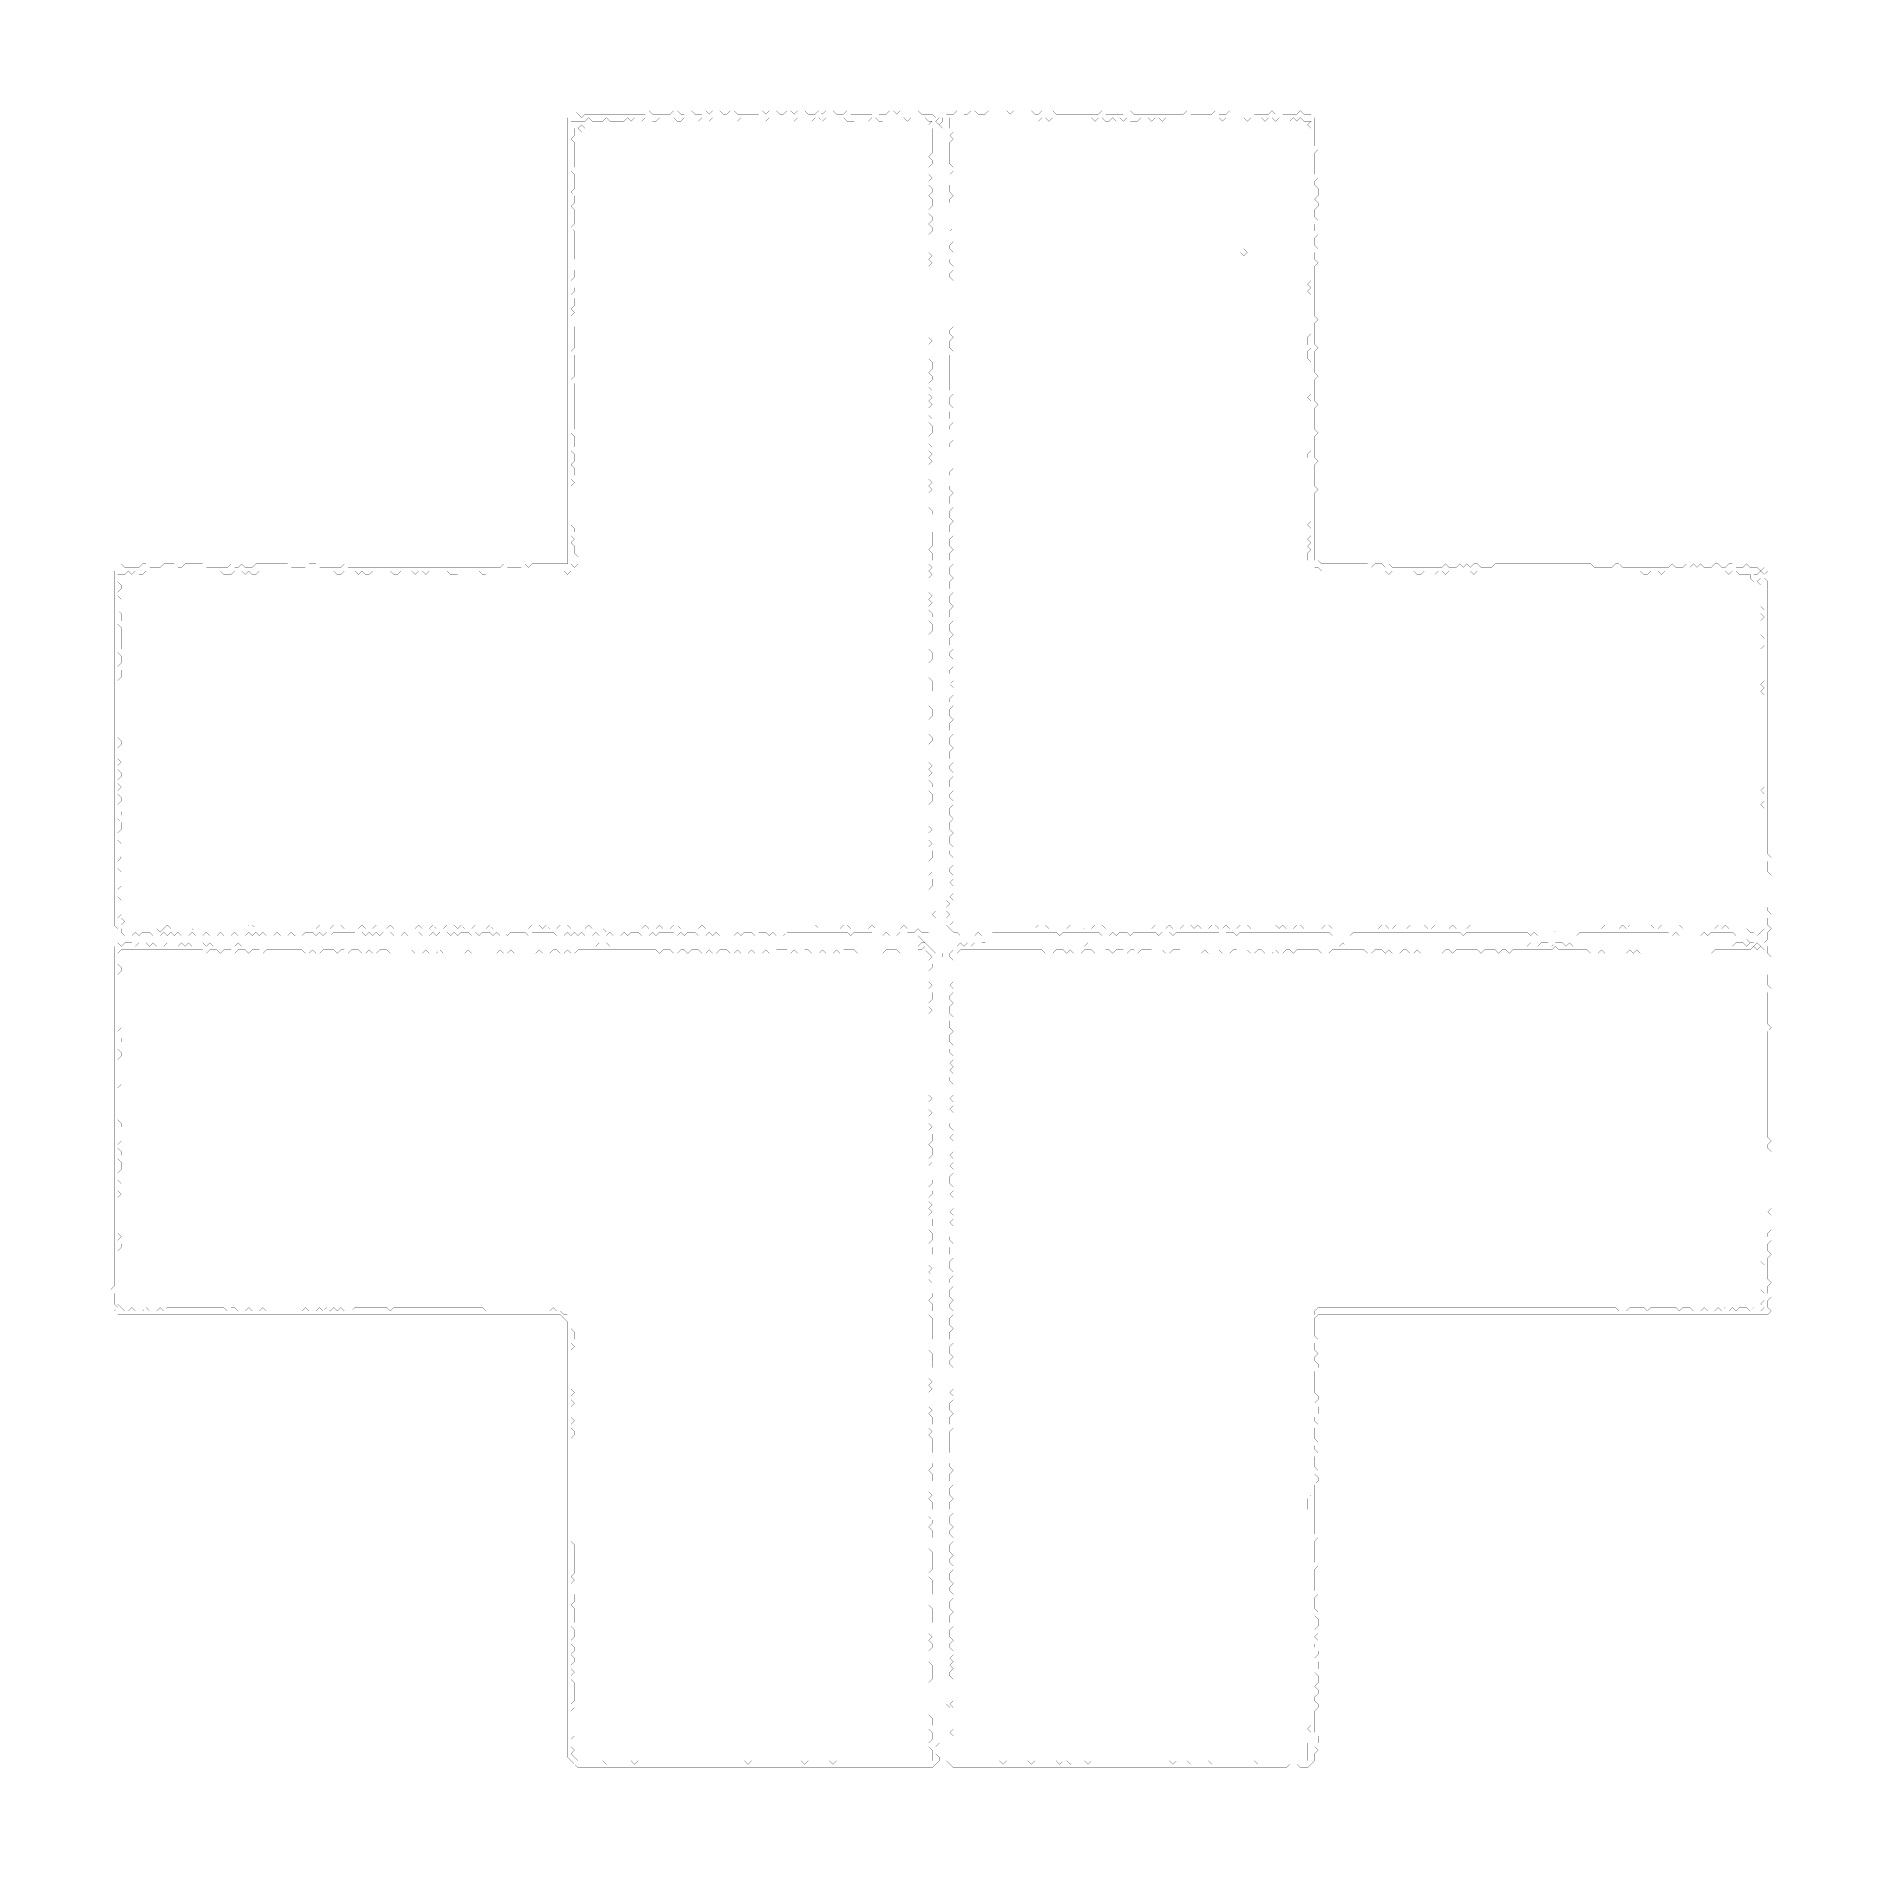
# Model space of a CAD drawing. Header units: metres. Extents: x 0 to 5064, y -5064 to 0.
import ezdxf

# ---------------------------------------------------------------- set-up
doc = ezdxf.new("R2010")
doc.units = ezdxf.units.M
doc.layers.add('conductor', color=1, linetype='Continuous')
doc.layers.add('substrate', color=5, linetype='Continuous')

msp = doc.modelspace()

# ---------------------------------------------------------------- linework, layer by layer
at = {"layer": 'conductor', "const_width": 0.5}
for points in [[(1546, -227.9), (1536.1, -237.8), (1526.2, -237.8), (1516.3, -237.8), (1506.3, -237.8), (1496.4, -237.8), (1496.4, -247.8), (1506.3, -257.7), (1506.3, -267.6), (1506.3, -277.5), (1496.4, -287.4), (1506.3, -297.3), (1506.3, -307.2), (1506.3, -317.1), (1506.3, -327), (1506.3, -336.9), (1506.3, -346.9), (1506.3, -356.8), (1506.3, -366.7), (1496.4, -376.6), (1506.3, -386.5), (1506.3, -396.4), (1506.3, -406.3), (1506.3, -416.2), (1506.3, -426.1), (1496.4, -436), (1506.3, -446), (1506.3, -455.9), (1506.3, -465.8), (1496.4, -475.7), (1506.3, -485.6), (1506.3, -495.5), (1506.3, -505.4), (1506.3, -515.3), (1506.3, -525.2), (1496.4, -535.1), (1506.3, -545.1), (1506.3, -555), (1506.3, -564.9), (1506.3, -574.8), (1506.3, -584.7), (1506.3, -594.6), (1506.3, -604.5), (1506.3, -614.4), (1506.3, -624.3), (1496.4, -634.2), (1496.4, -644.2), (1506.3, -654.1), (1506.3, -664), (1506.3, -673.9), (1496.4, -683.8), (1496.4, -693.7), (1506.3, -703.6), (1506.3, -713.5), (1496.4, -723.4), (1506.3, -733.4), (1506.3, -743.3), (1506.3, -753.2), (1496.4, -763.1), (1506.3, -773), (1496.4, -782.9), (1496.4, -792.8), (1496.4, -802.7), (1506.3, -812.6), (1506.3, -822.5), (1506.3, -832.5), (1506.3, -842.4), (1506.3, -852.3), (1506.3, -862.2), (1506.3, -872.1), (1496.4, -882), (1506.3, -891.9), (1506.3, -901.8), (1506.3, -911.7), (1506.3, -921.6), (1506.3, -931.6), (1506.3, -941.5), (1506.3, -951.4), (1496.4, -961.3), (1506.3, -971.2), (1506.3, -981.1), (1506.3, -991), (1506.3, -1000.9), (1506.3, -1010.8), (1506.3, -1020.7), (1506.3, -1030.7), (1506.3, -1040.6), (1506.3, -1050.5), (1506.3, -1060.4), (1506.3, -1070.3), (1506.3, -1080.2), (1506.3, -1090.1), (1506.3, -1100), (1496.4, -1109.9), (1506.3, -1119.8), (1506.3, -1129.8), (1506.3, -1139.7), (1506.3, -1149.6), (1496.4, -1159.5), (1506.3, -1169.4), (1506.3, -1179.3), (1506.3, -1189.2), (1496.4, -1199.1), (1506.3, -1209), (1506.3, -1218.9), (1506.3, -1228.9), (1496.4, -1238.8), (1506.3, -1248.7), (1496.4, -1258.6), (1496.4, -1268.5), (1496.4, -1278.4), (1496.4, -1288.3), (1496.4, -1298.2), (1496.4, -1308.1), (1496.4, -1318.1), (1496.4, -1328), (1496.4, -1337.9), (1496.4, -1347.8), (1496.4, -1357.7), (1496.4, -1367.6), (1506.3, -1377.5), (1506.3, -1387.4), (1496.4, -1397.3), (1506.3, -1407.2), (1496.4, -1417.2), (1506.3, -1427.1), (1506.3, -1437), (1506.3, -1446.9), (1516.3, -1456.8), (1506.3, -1466.7), (1496.4, -1476.6), (1496.4, -1486.5), (1496.4, -1496.4), (1486.5, -1506.3), (1476.6, -1496.4), (1466.7, -1496.4), (1456.8, -1496.4), (1446.9, -1496.4), (1437, -1496.4), (1427.1, -1496.4), (1417.2, -1496.4), (1407.2, -1496.4), (1397.3, -1496.4), (1387.4, -1496.4), (1377.5, -1496.4), (1367.6, -1496.4), (1357.7, -1496.4), (1347.8, -1496.4), (1337.9, -1496.4), (1328, -1496.4), (1318.1, -1496.4), (1308.1, -1496.4), (1298.2, -1496.4), (1288.3, -1496.4), (1278.4, -1496.4), (1268.5, -1496.4), (1258.6, -1506.3), (1248.7, -1506.3), (1238.8, -1496.4), (1228.9, -1496.4), (1218.9, -1496.4), (1209, -1496.4), (1199.1, -1496.4), (1189.2, -1496.4), (1179.3, -1506.3), (1169.4, -1506.3), (1159.5, -1506.3), (1149.6, -1496.4), (1139.7, -1496.4), (1129.8, -1496.4), (1119.8, -1496.4), (1109.9, -1496.4), (1100, -1496.4), (1090.1, -1506.3), (1080.2, -1496.4), (1070.3, -1496.4), (1060.4, -1506.3), (1050.5, -1496.4), (1040.6, -1496.4), (1030.7, -1496.4), (1020.7, -1496.4), (1010.8, -1506.3), (1000.9, -1506.3), (991, -1496.4), (981.1, -1496.4), (971.2, -1496.4), (961.3, -1496.4), (951.4, -1496.4), (941.5, -1496.4), (931.6, -1506.3), (921.6, -1506.3), (911.7, -1496.4), (901.8, -1506.3), (891.9, -1496.4), (882, -1496.4), (872.1, -1496.4), (862.2, -1496.4), (852.3, -1506.3), (842.4, -1506.3), (832.5, -1496.4), (822.5, -1496.4), (812.6, -1496.4), (802.7, -1496.4), (792.8, -1496.4), (782.9, -1496.4), (773, -1496.4), (763.1, -1496.4), (753.2, -1496.4), (743.3, -1496.4), (733.4, -1496.4), (723.4, -1496.4), (713.5, -1496.4), (703.6, -1496.4), (693.7, -1496.4), (683.8, -1496.4), (673.9, -1496.4), (664, -1496.4), (654.1, -1496.4), (644.2, -1496.4), (634.2, -1496.4), (624.3, -1496.4), (614.4, -1506.3), (604.5, -1506.3), (594.6, -1496.4), (584.7, -1506.3), (574.8, -1496.4), (564.9, -1496.4), (555, -1496.4), (545.1, -1506.3), (535.1, -1506.3), (525.2, -1506.3), (515.3, -1496.4), (505.4, -1496.4), (495.5, -1496.4), (485.6, -1496.4), (475.7, -1496.4), (465.8, -1496.4), (455.9, -1496.4), (446, -1496.4), (436, -1496.4), (426.1, -1496.4), (416.2, -1496.4), (406.3, -1496.4), (396.4, -1496.4), (386.5, -1496.4), (376.6, -1496.4), (366.7, -1496.4), (356.8, -1496.4), (346.9, -1496.4), (336.9, -1496.4), (327, -1496.4), (317.1, -1496.4), (307.2, -1496.4), (297.3, -1506.3), (287.4, -1506.3), (277.5, -1496.4), (267.6, -1506.3), (257.7, -1496.4), (247.8, -1506.3), (237.8, -1506.3), (227.9, -1506.3), (227.9, -1516.3), (227.9, -1526.2), (237.8, -1536.1), (237.8, -1546), (227.9, -1555.9), (227.9, -1565.8), (237.8, -1575.7), (227.9, -1585.6), (227.9, -1595.5), (227.9, -1605.4), (237.8, -1615.4), (237.8, -1625.3), (237.8, -1635.2), (227.9, -1645.1), (237.8, -1655), (237.8, -1664.9), (237.8, -1674.8), (237.8, -1684.7), (237.8, -1694.6), (237.8, -1704.5), (237.8, -1714.5), (227.9, -1724.4), (237.8, -1734.3), (237.8, -1744.2), (237.8, -1754.1), (227.9, -1764), (237.8, -1773.9), (237.8, -1783.8), (237.8, -1793.7), (227.9, -1803.6), (227.9, -1813.6), (227.9, -1823.5), (227.9, -1833.4), (227.9, -1843.3), (227.9, -1853.2), (227.9, -1863.1), (227.9, -1873), (227.9, -1882.9), (227.9, -1892.8), (227.9, -1902.8), (227.9, -1912.7), (227.9, -1922.6), (227.9, -1932.5), (227.9, -1942.4), (227.9, -1952.3), (227.9, -1962.2), (237.8, -1972.1), (237.8, -1982), (227.9, -1991.9), (227.9, -2001.9), (227.9, -2011.8), (227.9, -2021.7), (237.8, -2031.6), (227.9, -2041.5), (227.9, -2051.4), (237.8, -2061.3), (237.8, -2071.2), (227.9, -2081.1), (227.9, -2091), (237.8, -2101), (227.9, -2110.9), (227.9, -2120.8), (237.8, -2130.7), (237.8, -2140.6), (227.9, -2150.5), (227.9, -2160.4), (237.8, -2170.3), (237.8, -2180.2), (227.9, -2190.1), (237.8, -2200.1), (237.8, -2210), (237.8, -2219.9), (227.9, -2229.8), (227.9, -2239.7), (227.9, -2249.6), (237.8, -2259.5), (227.9, -2269.4), (227.9, -2279.3), (227.9, -2289.2), (237.8, -2299.2), (227.9, -2309.1), (227.9, -2319), (227.9, -2328.9), (237.8, -2338.8), (227.9, -2348.7), (227.9, -2358.6), (227.9, -2368.5), (237.8, -2378.4), (227.9, -2388.3), (227.9, -2398.3), (227.9, -2408.2), (237.8, -2418.1), (227.9, -2428), (227.9, -2437.9), (227.9, -2447.8), (237.8, -2457.7), (227.9, -2467.6), (237.8, -2467.6), (247.8, -2477.5), (237.8, -2487.4), (247.8, -2497.4), (257.7, -2497.4), (267.6, -2497.4), (277.5, -2497.4), (287.4, -2507.3), (297.3, -2497.4), (307.2, -2497.4), (317.1, -2497.4), (327, -2497.4), (336.9, -2497.4), (346.9, -2507.3), (356.8, -2497.4), (366.7, -2487.4), (376.6, -2497.4), (386.5, -2497.4), (396.4, -2497.4), (406.3, -2497.4), (416.2, -2497.4), (426.1, -2497.4), (436, -2497.4), (446, -2507.3), (455.9, -2497.4), (465.8, -2497.4), (475.7, -2497.4), (485.6, -2497.4), (495.5, -2497.4), (505.4, -2497.4), (515.3, -2497.4), (525.2, -2497.4), (535.1, -2497.4), (545.1, -2497.4), (555, -2497.4), (564.9, -2497.4), (574.8, -2497.4), (584.7, -2497.4), (594.6, -2487.4), (604.5, -2487.4), (614.4, -2497.4), (624.3, -2497.4), (634.2, -2497.4), (644.2, -2497.4), (654.1, -2497.4), (664, -2497.4), (673.9, -2497.4), (683.8, -2497.4), (693.7, -2497.4), (703.6, -2497.4), (713.5, -2497.4), (723.4, -2497.4), (733.4, -2497.4), (743.3, -2497.4), (753.2, -2497.4), (763.1, -2497.4), (773, -2497.4), (782.9, -2497.4), (792.8, -2487.4), (802.7, -2497.4), (812.6, -2497.4), (822.5, -2497.4), (832.5, -2487.4), (842.4, -2487.4), (852.3, -2487.4), (862.2, -2497.4), (872.1, -2497.4), (882, -2497.4), (891.9, -2497.4), (901.8, -2497.4), (911.7, -2487.4), (921.6, -2497.4), (931.6, -2497.4), (941.5, -2497.4), (951.4, -2487.4), (961.3, -2497.4), (971.2, -2497.4), (981.1, -2497.4), (991, -2487.4), (1000.9, -2497.4), (1010.8, -2497.4), (1020.7, -2497.4), (1030.7, -2497.4), (1040.6, -2497.4), (1050.5, -2497.4), (1060.4, -2497.4), (1070.3, -2487.4), (1080.2, -2497.4), (1090.1, -2497.4), (1100, -2497.4), (1109.9, -2487.4), (1119.8, -2497.4), (1129.8, -2497.4), (1139.7, -2497.4), (1149.6, -2487.4), (1159.5, -2487.4), (1169.4, -2487.4), (1179.3, -2497.4), (1189.2, -2487.4), (1199.1, -2497.4), (1209, -2497.4), (1218.9, -2497.4), (1228.9, -2487.4), (1238.8, -2487.4), (1248.7, -2497.4), (1258.6, -2497.4), (1268.5, -2487.4), (1278.4, -2497.4), (1288.3, -2497.4), (1298.2, -2497.4), (1308.1, -2497.4), (1318.1, -2497.4), (1328, -2497.4), (1337.9, -2497.4), (1347.8, -2497.4), (1357.7, -2497.4), (1367.6, -2497.4), (1377.5, -2497.4), (1387.4, -2487.4), (1397.3, -2487.4), (1407.2, -2487.4), (1417.2, -2497.4), (1427.1, -2487.4), (1437, -2497.4), (1446.9, -2497.4), (1456.8, -2497.4), (1466.7, -2487.4), (1476.6, -2487.4), (1486.5, -2487.4), (1496.4, -2497.4), (1506.3, -2497.4), (1516.3, -2497.4), (1526.2, -2497.4), (1536.1, -2497.4), (1546, -2487.4), (1555.9, -2497.4), (1565.8, -2497.4), (1575.7, -2497.4), (1585.6, -2497.4), (1595.5, -2507.3), (1605.4, -2497.4), (1615.4, -2497.4), (1625.3, -2497.4), (1635.2, -2497.4), (1645.1, -2497.4), (1655, -2497.4), (1664.9, -2497.4), (1674.8, -2497.4), (1684.7, -2497.4), (1694.6, -2497.4), (1704.5, -2487.4), (1714.5, -2497.4), (1724.4, -2497.4), (1734.3, -2497.4), (1744.2, -2487.4), (1754.1, -2497.4), (1764, -2497.4), (1773.9, -2497.4), (1783.8, -2487.4), (1793.7, -2487.4), (1803.6, -2497.4), (1813.6, -2497.4), (1823.5, -2497.4), (1833.4, -2497.4), (1843.3, -2497.4), (1853.2, -2497.4), (1863.1, -2487.4), (1873, -2497.4), (1882.9, -2497.4), (1892.8, -2497.4), (1902.8, -2497.4), (1912.7, -2497.4), (1922.6, -2497.4), (1932.5, -2497.4), (1942.4, -2497.4), (1952.3, -2497.4), (1962.2, -2497.4), (1972.1, -2497.4), (1982, -2497.4), (1991.9, -2497.4), (2001.9, -2497.4), (2011.8, -2497.4), (2021.7, -2497.4), (2031.6, -2497.4), (2041.5, -2497.4), (2051.4, -2497.4), (2061.3, -2497.4), (2071.2, -2497.4), (2081.1, -2497.4), (2091, -2497.4), (2101, -2497.4), (2110.9, -2497.4), (2120.8, -2497.4), (2130.7, -2497.4), (2140.6, -2497.4), (2150.5, -2497.4), (2160.4, -2497.4), (2170.3, -2487.4), (2180.2, -2487.4), (2190.1, -2497.4), (2200.1, -2497.4), (2210, -2497.4), (2219.9, -2497.4), (2229.8, -2497.4), (2239.7, -2497.4), (2249.6, -2497.4), (2259.5, -2487.4), (2269.4, -2487.4), (2279.3, -2497.4), (2289.2, -2497.4), (2299.2, -2497.4), (2309.1, -2497.4), (2319, -2497.4), (2328.9, -2497.4), (2338.8, -2487.4), (2348.7, -2497.4), (2358.6, -2497.4), (2368.5, -2497.4), (2378.4, -2497.4), (2388.3, -2497.4), (2398.3, -2497.4), (2408.2, -2497.4), (2418.1, -2497.4), (2428, -2487.4), (2437.9, -2497.4), (2437.9, -2507.3), (2447.8, -2507.3), (2457.7, -2507.3), (2467.6, -2497.4), (2477.5, -2507.3), (2487.4, -2507.3), (2497.4, -2507.3), (2497.4, -2497.4), (2497.4, -2487.4), (2497.4, -2477.5), (2497.4, -2467.6), (2497.4, -2457.7), (2497.4, -2447.8), (2497.4, -2437.9), (2497.4, -2428), (2497.4, -2418.1), (2497.4, -2408.2), (2497.4, -2398.3), (2497.4, -2388.3), (2507.3, -2378.4), (2507.3, -2368.5), (2507.3, -2358.6), (2497.4, -2348.7), (2507.3, -2338.8), (2497.4, -2328.9), (2497.4, -2319), (2497.4, -2309.1), (2507.3, -2299.2), (2507.3, -2289.2), (2507.3, -2279.3), (2497.4, -2269.4), (2507.3, -2259.5), (2497.4, -2249.6), (2497.4, -2239.7), (2497.4, -2229.8), (2507.3, -2219.9), (2497.4, -2210), (2497.4, -2200.1), (2497.4, -2190.1), (2497.4, -2180.2), (2497.4, -2170.3), (2497.4, -2160.4), (2497.4, -2150.5), (2507.3, -2140.6), (2507.3, -2130.7), (2507.3, -2120.8), (2497.4, -2110.9), (2507.3, -2101), (2507.3, -2091), (2497.4, -2081.1), (2497.4, -2071.2), (2507.3, -2061.3), (2497.4, -2051.4), (2507.3, -2041.5), (2497.4, -2031.6), (2507.3, -2021.7), (2497.4, -2011.8), (2497.4, -2001.9), (2497.4, -1991.9), (2497.4, -1982), (2507.3, -1972.1), (2507.3, -1962.2), (2497.4, -1952.3), (2507.3, -1942.4), (2497.4, -1932.5), (2497.4, -1922.6), (2497.4, -1912.7), (2507.3, -1902.8), (2507.3, -1892.8), (2507.3, -1882.9), (2497.4, -1873), (2497.4, -1863.1), (2497.4, -1853.2), (2497.4, -1843.3), (2507.3, -1833.4), (2507.3, -1823.5), (2507.3, -1813.6), (2507.3, -1803.6), (2497.4, -1793.7), (2507.3, -1783.8), (2497.4, -1773.9), (2497.4, -1764), (2497.4, -1754.1), (2507.3, -1744.2), (2507.3, -1734.3), (2507.3, -1724.4), (2497.4, -1714.5), (2507.3, -1704.5), (2497.4, -1694.6), (2497.4, -1684.7), (2497.4, -1674.8), (2507.3, -1664.9), (2507.3, -1655), (2507.3, -1645.1), (2497.4, -1635.2), (2507.3, -1625.3), (2507.3, -1615.4), (2497.4, -1605.4), (2497.4, -1595.5), (2507.3, -1585.6), (2497.4, -1575.7), (2507.3, -1565.8), (2497.4, -1555.9), (2507.3, -1546), (2497.4, -1536.1), (2497.4, -1526.2), (2497.4, -1516.3), (2507.3, -1506.3), (2497.4, -1496.4), (2507.3, -1486.5), (2497.4, -1476.6), (2507.3, -1466.7), (2507.3, -1456.8), (2507.3, -1446.9), (2497.4, -1437), (2507.3, -1427.1), (2507.3, -1417.2), (2507.3, -1407.2), (2507.3, -1397.3), (2507.3, -1387.4), (2497.4, -1377.5), (2497.4, -1367.6), (2497.4, -1357.7), (2497.4, -1347.8), (2507.3, -1337.9), (2507.3, -1328), (2497.4, -1318.1), (2497.4, -1308.1), (2497.4, -1298.2), (2497.4, -1288.3), (2497.4, -1278.4), (2507.3, -1268.5), (2497.4, -1258.6), (2507.3, -1248.7), (2497.4, -1238.8), (2497.4, -1228.9), (2497.4, -1218.9), (2497.4, -1209), (2497.4, -1199.1), (2507.3, -1189.2), (2497.4, -1179.3), (2507.3, -1169.4), (2497.4, -1159.5), (2507.3, -1149.6), (2497.4, -1139.7), (2497.4, -1129.8), (2497.4, -1119.8), (2507.3, -1109.9), (2507.3, -1100), (2507.3, -1090.1), (2497.4, -1080.2), (2507.3, -1070.3), (2497.4, -1060.4), (2497.4, -1050.5), (2497.4, -1040.6), (2507.3, -1030.7), (2497.4, -1020.7), (2507.3, -1010.8), (2497.4, -1000.9), (2507.3, -991), (2497.4, -981.1), (2497.4, -971.2), (2507.3, -961.3), (2507.3, -951.4), (2497.4, -941.5), (2507.3, -931.6), (2507.3, -921.6), (2507.3, -911.7), (2497.4, -901.8), (2497.4, -891.9), (2497.4, -882), (2497.4, -872.1), (2497.4, -862.2), (2507.3, -852.3), (2497.4, -842.4), (2497.4, -832.5), (2497.4, -822.5), (2497.4, -812.6), (2497.4, -802.7), (2497.4, -792.8), (2497.4, -782.9), (2497.4, -773), (2497.4, -763.1), (2497.4, -753.2), (2497.4, -743.3), (2497.4, -733.4), (2497.4, -723.4), (2497.4, -713.5), (2497.4, -703.6), (2497.4, -693.7), (2497.4, -683.8), (2497.4, -673.9), (2497.4, -664), (2497.4, -654.1), (2497.4, -644.2), (2507.3, -634.2), (2497.4, -624.3), (2507.3, -614.4), (2497.4, -604.5), (2497.4, -594.6), (2497.4, -584.7), (2497.4, -574.8), (2497.4, -564.9), (2497.4, -555), (2507.3, -545.1), (2507.3, -535.1), (2497.4, -525.2), (2507.3, -515.3), (2507.3, -505.4), (2497.4, -495.5), (2497.4, -485.6), (2507.3, -475.7), (2507.3, -465.8), (2507.3, -455.9), (2497.4, -446), (2507.3, -436), (2507.3, -426.1), (2497.4, -416.2), (2497.4, -406.3), (2507.3, -396.4), (2497.4, -386.5), (2497.4, -376.6), (2497.4, -366.7), (2507.3, -356.8), (2507.3, -346.9), (2497.4, -336.9), (2507.3, -327), (2507.3, -317.1), (2507.3, -307.2), (2507.3, -297.3), (2507.3, -287.4), (2507.3, -277.5), (2507.3, -267.6), (2507.3, -257.7), (2497.4, -247.8), (2507.3, -237.8), (2497.4, -237.8), (2487.4, -227.9), (2477.5, -227.9), (2467.6, -227.9), (2457.7, -227.9), (2447.8, -227.9), (2437.9, -237.8), (2428, -227.9), (2418.1, -227.9), (2408.2, -227.9), (2398.3, -227.9), (2388.3, -227.9), (2378.4, -227.9), (2368.5, -237.8), (2358.6, -237.8), (2348.7, -227.9), (2338.8, -227.9), (2328.9, -237.8), (2319, -227.9), (2309.1, -227.9), (2299.2, -227.9), (2289.2, -237.8), (2279.3, -237.8), (2269.4, -237.8), (2259.5, -227.9), (2249.6, -227.9), (2239.7, -227.9), (2229.8, -227.9), (2219.9, -227.9), (2210, -227.9), (2200.1, -237.8), (2190.1, -227.9), (2180.2, -227.9), (2170.3, -237.8), (2160.4, -227.9), (2150.5, -227.9), (2140.6, -227.9), (2130.7, -227.9), (2120.8, -237.8), (2110.9, -227.9), (2101, -227.9), (2091, -227.9), (2081.1, -227.9), (2071.2, -227.9), (2061.3, -227.9), (2051.4, -227.9), (2041.5, -237.8), (2031.6, -227.9), (2021.7, -227.9), (2011.8, -227.9), (2001.9, -227.9), (1991.9, -227.9), (1982, -227.9), (1972.1, -227.9), (1962.2, -237.8), (1952.3, -227.9), (1942.4, -227.9), (1932.5, -227.9), (1922.6, -227.9), (1912.7, -227.9), (1902.8, -227.9), (1892.8, -227.9), (1882.9, -237.8), (1873, -227.9), (1863.1, -227.9), (1853.2, -237.8), (1843.3, -227.9), (1833.4, -227.9), (1823.5, -227.9), (1813.6, -227.9), (1803.6, -237.8), (1793.7, -237.8), (1783.8, -227.9), (1773.9, -227.9), (1764, -227.9), (1754.1, -227.9), (1744.2, -227.9), (1734.3, -237.8), (1724.4, -237.8), (1714.5, -227.9), (1704.5, -227.9), (1694.6, -237.8), (1684.7, -227.9), (1674.8, -227.9), (1664.9, -237.8), (1655, -227.9), (1645.1, -237.8), (1635.2, -237.8), (1625.3, -237.8), (1615.4, -237.8), (1605.4, -237.8), (1595.5, -227.9), (1585.6, -237.8), (1575.7, -237.8), (1565.8, -237.8), (1555.9, -237.8)], [(1516.3, -257.7), (1526.2, -247.8), (1536.1, -257.7), (1526.2, -267.6)], [(2556.8, -227.9), (2556.8, -237.8), (2556.8, -247.8), (2556.8, -257.7), (2566.7, -267.6), (2556.8, -277.5), (2566.7, -287.4), (2556.8, -297.3), (2556.8, -307.2), (2556.8, -317.1), (2556.8, -327), (2556.8, -336.9), (2556.8, -346.9), (2556.8, -356.8), (2566.7, -366.7), (2566.7, -376.6), (2556.8, -386.5), (2566.7, -396.4), (2566.7, -406.3), (2556.8, -416.2), (2556.8, -426.1), (2556.8, -436), (2566.7, -446), (2556.8, -455.9), (2556.8, -465.8), (2566.7, -475.7), (2566.7, -485.6), (2566.7, -495.5), (2566.7, -505.4), (2566.7, -515.3), (2566.7, -525.2), (2566.7, -535.1), (2556.8, -545.1), (2566.7, -555), (2566.7, -564.9), (2566.7, -574.8), (2556.8, -584.7), (2556.8, -594.6), (2566.7, -604.5), (2566.7, -614.4), (2556.8, -624.3), (2556.8, -634.2), (2566.7, -644.2), (2566.7, -654.1), (2556.8, -664), (2556.8, -673.9), (2566.7, -683.8), (2566.7, -693.7), (2566.7, -703.6), (2566.7, -713.5), (2566.7, -723.4), (2566.7, -733.4), (2566.7, -743.3), (2566.7, -753.2), (2566.7, -763.1), (2566.7, -773), (2566.7, -782.9), (2566.7, -792.8), (2566.7, -802.7), (2566.7, -812.6), (2556.8, -822.5), (2556.8, -832.5), (2566.7, -842.4), (2556.8, -852.3), (2556.8, -862.2), (2556.8, -872.1), (2566.7, -882), (2556.8, -891.9), (2556.8, -901.8), (2556.8, -911.7), (2556.8, -921.6), (2556.8, -931.6), (2556.8, -941.5), (2556.8, -951.4), (2556.8, -961.3), (2556.8, -971.2), (2556.8, -981.1), (2556.8, -991), (2566.7, -1000.9), (2556.8, -1010.8), (2556.8, -1020.7), (2556.8, -1030.7), (2566.7, -1040.6), (2556.8, -1050.5), (2556.8, -1060.4), (2556.8, -1070.3), (2566.7, -1080.2), (2556.8, -1090.1), (2556.8, -1100), (2566.7, -1109.9), (2566.7, -1119.8), (2566.7, -1129.8), (2556.8, -1139.7), (2556.8, -1149.6), (2566.7, -1159.5), (2566.7, -1169.4), (2556.8, -1179.3), (2566.7, -1189.2), (2566.7, -1199.1), (2566.7, -1209), (2556.8, -1218.9), (2556.8, -1228.9), (2566.7, -1238.8), (2566.7, -1248.7), (2556.8, -1258.6), (2556.8, -1268.5), (2566.7, -1278.4), (2556.8, -1288.3), (2556.8, -1298.2), (2556.8, -1308.1), (2566.7, -1318.1), (2556.8, -1328), (2556.8, -1337.9), (2556.8, -1347.8), (2566.7, -1357.7), (2556.8, -1367.6), (2556.8, -1377.5), (2556.8, -1387.4), (2566.7, -1397.3), (2556.8, -1407.2), (2556.8, -1417.2), (2556.8, -1427.1), (2566.7, -1437), (2556.8, -1446.9), (2556.8, -1456.8), (2556.8, -1466.7), (2566.7, -1476.6), (2556.8, -1486.5), (2556.8, -1496.4), (2556.8, -1506.3), (2566.7, -1516.3), (2556.8, -1526.2), (2556.8, -1536.1), (2556.8, -1546), (2566.7, -1555.9), (2556.8, -1565.8), (2556.8, -1575.7), (2556.8, -1585.6), (2566.7, -1595.5), (2556.8, -1605.4), (2556.8, -1615.4), (2556.8, -1625.3), (2566.7, -1635.2), (2556.8, -1645.1), (2556.8, -1655), (2556.8, -1664.9), (2566.7, -1674.8), (2556.8, -1684.7), (2556.8, -1694.6), (2556.8, -1704.5), (2566.7, -1714.5), (2556.8, -1724.4), (2556.8, -1734.3), (2566.7, -1744.2), (2566.7, -1754.1), (2566.7, -1764), (2556.8, -1773.9), (2556.8, -1783.8), (2566.7, -1793.7), (2566.7, -1803.6), (2556.8, -1813.6), (2566.7, -1823.5), (2566.7, -1833.4), (2566.7, -1843.3), (2556.8, -1853.2), (2556.8, -1863.1), (2566.7, -1873), (2556.8, -1882.9), (2556.8, -1892.8), (2556.8, -1902.8), (2566.7, -1912.7), (2556.8, -1922.6), (2556.8, -1932.5), (2556.8, -1942.4), (2566.7, -1952.3), (2556.8, -1962.2), (2556.8, -1972.1), (2556.8, -1982), (2566.7, -1991.9), (2556.8, -2001.9), (2556.8, -2011.8), (2556.8, -2021.7), (2566.7, -2031.6), (2556.8, -2041.5), (2556.8, -2051.4), (2566.7, -2061.3), (2566.7, -2071.2), (2556.8, -2081.1), (2556.8, -2091), (2556.8, -2101), (2566.7, -2110.9), (2556.8, -2120.8), (2556.8, -2130.7), (2566.7, -2140.6), (2566.7, -2150.5), (2556.8, -2160.4), (2556.8, -2170.3), (2556.8, -2180.2), (2566.7, -2190.1), (2556.8, -2200.1), (2556.8, -2210), (2556.8, -2219.9), (2566.7, -2229.8), (2556.8, -2239.7), (2556.8, -2249.6), (2556.8, -2259.5), (2566.7, -2269.4), (2556.8, -2279.3), (2556.8, -2289.2), (2566.7, -2299.2), (2566.7, -2309.1), (2566.7, -2319), (2556.8, -2328.9), (2556.8, -2338.8), (2566.7, -2348.7), (2566.7, -2358.6), (2556.8, -2368.5), (2566.7, -2378.4), (2566.7, -2388.3), (2566.7, -2398.3), (2556.8, -2408.2), (2566.7, -2418.1), (2566.7, -2428), (2566.7, -2437.9), (2566.7, -2447.8), (2566.7, -2457.7), (2566.7, -2467.6), (2566.7, -2477.5), (2556.8, -2487.4), (2566.7, -2487.4), (2576.6, -2487.4), (2586.6, -2497.4), (2596.5, -2497.4), (2606.4, -2497.4), (2616.3, -2497.4), (2626.2, -2497.4), (2636.1, -2497.4), (2646, -2497.4), (2655.9, -2497.4), (2665.8, -2497.4), (2675.7, -2497.4), (2685.7, -2497.4), (2695.6, -2497.4), (2705.5, -2497.4), (2715.4, -2497.4), (2725.3, -2497.4), (2735.2, -2497.4), (2745.1, -2497.4), (2755, -2497.4), (2764.9, -2497.4), (2774.8, -2497.4), (2784.8, -2497.4), (2794.7, -2497.4), (2804.6, -2487.4), (2814.5, -2487.4), (2824.4, -2487.4), (2834.3, -2497.4), (2844.2, -2497.4), (2854.1, -2497.4), (2864, -2497.4), (2873.9, -2497.4), (2883.9, -2497.4), (2893.8, -2487.4), (2903.7, -2487.4), (2913.6, -2487.4), (2923.5, -2487.4), (2933.4, -2497.4), (2943.3, -2497.4), (2953.2, -2497.4), (2963.1, -2487.4), (2973, -2487.4), (2983, -2487.4), (2992.9, -2497.4), (3002.8, -2497.4), (3012.7, -2497.4), (3022.6, -2497.4), (3032.5, -2497.4), (3042.4, -2497.4), (3052.3, -2497.4), (3062.2, -2497.4), (3072.1, -2497.4), (3082.1, -2497.4), (3092, -2497.4), (3101.9, -2497.4), (3111.8, -2497.4), (3121.7, -2497.4), (3131.6, -2487.4), (3141.5, -2497.4), (3151.4, -2497.4), (3161.3, -2497.4), (3171.2, -2487.4), (3181.2, -2497.4), (3191.1, -2497.4), (3201, -2497.4), (3210.9, -2487.4), (3220.8, -2487.4), (3230.7, -2487.4), (3240.6, -2497.4), (3250.5, -2487.4), (3260.4, -2497.4), (3270.4, -2497.4), (3280.3, -2497.4), (3290.2, -2487.4), (3300.1, -2487.4), (3310, -2497.4), (3319.9, -2497.4), (3329.8, -2487.4), (3339.7, -2497.4), (3349.6, -2497.4), (3359.5, -2497.4), (3369.5, -2487.4), (3379.4, -2487.4), (3389.3, -2487.4), (3399.2, -2497.4), (3409.1, -2497.4), (3419, -2497.4), (3428.9, -2487.4), (3438.8, -2487.4), (3448.7, -2487.4), (3458.6, -2487.4), (3468.6, -2487.4), (3478.5, -2497.4), (3488.4, -2487.4), (3498.3, -2497.4), (3508.2, -2497.4), (3518.1, -2497.4), (3528, -2487.4), (3537.9, -2487.4), (3547.8, -2497.4), (3557.7, -2497.4), (3567.7, -2497.4), (3577.6, -2497.4), (3587.5, -2497.4), (3597.4, -2497.4), (3607.3, -2487.4), (3617.2, -2487.4), (3627.1, -2497.4), (3637, -2497.4), (3646.9, -2497.4), (3656.8, -2497.4), (3666.8, -2497.4), (3676.7, -2497.4), (3686.6, -2497.4), (3696.5, -2497.4), (3706.4, -2497.4), (3716.3, -2497.4), (3726.2, -2497.4), (3736.1, -2497.4), (3746, -2497.4), (3755.9, -2497.4), (3765.9, -2487.4), (3775.8, -2487.4), (3785.7, -2497.4), (3795.6, -2497.4), (3805.5, -2487.4), (3815.4, -2487.4), (3825.3, -2497.4), (3835.2, -2497.4), (3845.1, -2487.4), (3855.1, -2487.4), (3865, -2487.4), (3874.9, -2487.4), (3884.8, -2487.4), (3894.7, -2497.4), (3904.6, -2497.4), (3914.5, -2487.4), (3924.4, -2487.4), (3934.3, -2487.4), (3944.2, -2487.4), (3954.2, -2497.4), (3964.1, -2487.4), (3974, -2497.4), (3983.9, -2497.4), (3993.8, -2497.4), (4003.7, -2497.4), (4013.6, -2487.4), (4023.5, -2487.4), (4033.4, -2497.4), (4043.3, -2497.4), (4053.3, -2497.4), (4063.2, -2487.4), (4073.1, -2487.4), (4083, -2487.4), (4092.9, -2487.4), (4102.8, -2487.4), (4112.7, -2497.4), (4122.6, -2497.4), (4132.5, -2497.4), (4142.4, -2497.4), (4152.4, -2497.4), (4162.3, -2497.4), (4172.2, -2497.4), (4182.1, -2497.4), (4192, -2497.4), (4201.9, -2497.4), (4211.8, -2497.4), (4221.7, -2497.4), (4231.6, -2497.4), (4241.5, -2497.4), (4251.5, -2507.3), (4261.4, -2497.4), (4271.3, -2497.4), (4281.2, -2497.4), (4291.1, -2497.4), (4301, -2497.4), (4310.9, -2497.4), (4320.8, -2497.4), (4330.7, -2497.4), (4340.6, -2497.4), (4350.6, -2497.4), (4360.5, -2497.4), (4370.4, -2497.4), (4380.3, -2497.4), (4390.2, -2487.4), (4400.1, -2487.4), (4410, -2487.4), (4419.9, -2487.4), (4429.8, -2497.4), (4439.8, -2487.4), (4449.7, -2497.4), (4459.6, -2487.4), (4469.5, -2487.4), (4479.4, -2487.4), (4489.3, -2487.4), (4499.2, -2487.4), (4509.1, -2487.4), (4519, -2487.4), (4528.9, -2497.4), (4538.9, -2497.4), (4548.8, -2487.4), (4558.7, -2487.4), (4568.6, -2487.4), (4578.5, -2487.4), (4588.4, -2487.4), (4598.3, -2487.4), (4608.2, -2497.4), (4618.1, -2497.4), (4628, -2497.4), (4638, -2497.4), (4647.9, -2497.4), (4657.8, -2497.4), (4667.7, -2497.4), (4677.6, -2497.4), (4687.5, -2497.4), (4697.4, -2497.4), (4707.3, -2487.4), (4717.2, -2497.4), (4727.1, -2487.4), (4737.1, -2497.4), (4747, -2497.4), (4756.9, -2497.4), (4766.8, -2497.4), (4776.7, -2497.4), (4786.6, -2497.4), (4796.5, -2507.3), (4806.4, -2507.3), (4816.3, -2517.2), (4826.2, -2507.3), (4836.2, -2497.4), (4836.2, -2487.4), (4836.2, -2477.5), (4836.2, -2467.6), (4836.2, -2457.7), (4836.2, -2447.8), (4836.2, -2437.9), (4836.2, -2428), (4836.2, -2418.1), (4836.2, -2408.2), (4836.2, -2398.3), (4836.2, -2388.3), (4836.2, -2378.4), (4836.2, -2368.5), (4836.2, -2358.6), (4836.2, -2348.7), (4836.2, -2338.8), (4836.2, -2328.9), (4836.2, -2319), (4836.2, -2309.1), (4836.2, -2299.2), (4836.2, -2289.2), (4836.2, -2279.3), (4836.2, -2269.4), (4836.2, -2259.5), (4836.2, -2249.6), (4836.2, -2239.7), (4836.2, -2229.8), (4836.2, -2219.9), (4836.2, -2210), (4836.2, -2200.1), (4836.2, -2190.1), (4836.2, -2180.2), (4836.2, -2170.3), (4836.2, -2160.4), (4826.2, -2150.5), (4836.2, -2140.6), (4836.2, -2130.7), (4836.2, -2120.8), (4826.2, -2110.9), (4836.2, -2101), (4836.2, -2091), (4836.2, -2081.1), (4836.2, -2071.2), (4836.2, -2061.3), (4836.2, -2051.4), (4836.2, -2041.5), (4836.2, -2031.6), (4836.2, -2021.7), (4836.2, -2011.8), (4836.2, -2001.9), (4836.2, -1991.9), (4836.2, -1982), (4836.2, -1972.1), (4836.2, -1962.2), (4836.2, -1952.3), (4836.2, -1942.4), (4836.2, -1932.5), (4836.2, -1922.6), (4836.2, -1912.7), (4836.2, -1902.8), (4836.2, -1892.8), (4836.2, -1882.9), (4836.2, -1873), (4836.2, -1863.1), (4836.2, -1853.2), (4836.2, -1843.3), (4826.2, -1833.4), (4836.2, -1823.5), (4826.2, -1813.6), (4836.2, -1803.6), (4836.2, -1793.7), (4836.2, -1783.8), (4836.2, -1773.9), (4836.2, -1764), (4836.2, -1754.1), (4836.2, -1744.2), (4836.2, -1734.3), (4836.2, -1724.4), (4826.2, -1714.5), (4836.2, -1704.5), (4836.2, -1694.6), (4836.2, -1684.7), (4826.2, -1674.8), (4826.2, -1664.9), (4826.2, -1655), (4826.2, -1645.1), (4826.2, -1635.2), (4836.2, -1625.3), (4826.2, -1615.4), (4836.2, -1605.4), (4826.2, -1595.5), (4826.2, -1585.6), (4826.2, -1575.7), (4826.2, -1565.8), (4826.2, -1555.9), (4826.2, -1546), (4826.2, -1536.1), (4816.3, -1526.2), (4826.2, -1516.3), (4816.3, -1526.2), (4806.4, -1526.2), (4796.5, -1516.3), (4796.5, -1506.3), (4786.6, -1506.3), (4776.7, -1506.3), (4766.8, -1506.3), (4756.9, -1496.4), (4747, -1496.4), (4737.1, -1506.3), (4727.1, -1496.4), (4717.2, -1496.4), (4707.3, -1496.4), (4697.4, -1496.4), (4687.5, -1496.4), (4677.6, -1496.4), (4667.7, -1496.4), (4657.8, -1496.4), (4647.9, -1496.4), (4638, -1496.4), (4628, -1496.4), (4618.1, -1496.4), (4608.2, -1496.4), (4598.3, -1496.4), (4588.4, -1496.4), (4578.5, -1496.4), (4568.6, -1496.4), (4558.7, -1496.4), (4548.8, -1506.3), (4538.9, -1496.4), (4528.9, -1496.4), (4519, -1496.4), (4509.1, -1506.3), (4499.2, -1506.3), (4489.3, -1496.4), (4479.4, -1496.4), (4469.5, -1496.4), (4459.6, -1496.4), (4449.7, -1496.4), (4439.8, -1496.4), (4429.8, -1496.4), (4419.9, -1496.4), (4410, -1496.4), (4400.1, -1496.4), (4390.2, -1496.4), (4380.3, -1496.4), (4370.4, -1496.4), (4360.5, -1496.4), (4350.6, -1496.4), (4340.6, -1496.4), (4330.7, -1496.4), (4320.8, -1496.4), (4310.9, -1496.4), (4301, -1496.4), (4291.1, -1496.4), (4281.2, -1496.4), (4271.3, -1496.4), (4261.4, -1496.4), (4251.5, -1496.4), (4241.5, -1496.4), (4231.6, -1496.4), (4221.7, -1496.4), (4211.8, -1496.4), (4201.9, -1496.4), (4192, -1496.4), (4182.1, -1496.4), (4172.2, -1496.4), (4162.3, -1496.4), (4152.4, -1496.4), (4142.4, -1496.4), (4132.5, -1496.4), (4122.6, -1496.4), (4112.7, -1496.4), (4102.8, -1496.4), (4092.9, -1496.4), (4083, -1496.4), (4073.1, -1496.4), (4063.2, -1496.4), (4053.3, -1496.4), (4043.3, -1496.4), (4033.4, -1496.4), (4023.5, -1506.3), (4013.6, -1496.4), (4003.7, -1496.4), (3993.8, -1496.4), (3983.9, -1496.4), (3974, -1496.4), (3964.1, -1496.4), (3954.2, -1496.4), (3944.2, -1506.3), (3934.3, -1496.4), (3924.4, -1496.4), (3914.5, -1506.3), (3904.6, -1496.4), (3894.7, -1496.4), (3884.8, -1496.4), (3874.9, -1506.3), (3865, -1506.3), (3855.1, -1496.4), (3845.1, -1496.4), (3835.2, -1496.4), (3825.3, -1496.4), (3815.4, -1496.4), (3805.5, -1496.4), (3795.6, -1496.4), (3785.7, -1506.3), (3775.8, -1496.4), (3765.9, -1496.4), (3755.9, -1496.4), (3746, -1496.4), (3736.1, -1496.4), (3726.2, -1496.4), (3716.3, -1496.4), (3706.4, -1496.4), (3696.5, -1496.4), (3686.6, -1496.4), (3676.7, -1496.4), (3666.8, -1496.4), (3656.8, -1496.4), (3646.9, -1496.4), (3637, -1496.4), (3627.1, -1496.4), (3617.2, -1496.4), (3607.3, -1496.4), (3597.4, -1496.4), (3587.5, -1486.5), (3577.6, -1486.5), (3567.7, -1476.6), (3557.7, -1466.7), (3557.7, -1456.8), (3557.7, -1446.9), (3567.7, -1437), (3557.7, -1427.1), (3567.7, -1417.2), (3557.7, -1407.2), (3567.7, -1397.3), (3567.7, -1387.4), (3567.7, -1377.5), (3557.7, -1367.6), (3567.7, -1357.7), (3567.7, -1347.8), (3567.7, -1337.9), (3567.7, -1328), (3567.7, -1318.1), (3567.7, -1308.1), (3567.7, -1298.2), (3567.7, -1288.3), (3567.7, -1278.4), (3567.7, -1268.5), (3567.7, -1258.6), (3567.7, -1248.7), (3567.7, -1238.8), (3567.7, -1228.9), (3567.7, -1218.9), (3567.7, -1209), (3567.7, -1199.1), (3567.7, -1189.2), (3557.7, -1179.3), (3557.7, -1169.4), (3567.7, -1159.5), (3567.7, -1149.6), (3567.7, -1139.7), (3567.7, -1129.8), (3567.7, -1119.8), (3567.7, -1109.9), (3567.7, -1100), (3567.7, -1090.1), (3567.7, -1080.2), (3567.7, -1070.3), (3567.7, -1060.4), (3567.7, -1050.5), (3567.7, -1040.6), (3567.7, -1030.7), (3567.7, -1020.7), (3557.7, -1010.8), (3567.7, -1000.9), (3567.7, -991), (3567.7, -981.1), (3567.7, -971.2), (3567.7, -961.3), (3567.7, -951.4), (3567.7, -941.5), (3567.7, -931.6), (3567.7, -921.6), (3567.7, -911.7), (3557.7, -901.8), (3557.7, -891.9), (3557.7, -882), (3567.7, -872.1), (3557.7, -862.2), (3557.7, -852.3), (3557.7, -842.4), (3567.7, -832.5), (3567.7, -822.5), (3567.7, -812.6), (3567.7, -802.7), (3567.7, -792.8), (3567.7, -782.9), (3567.7, -773), (3567.7, -763.1), (3567.7, -753.2), (3567.7, -743.3), (3557.7, -733.4), (3567.7, -723.4), (3557.7, -713.5), (3567.7, -703.6), (3557.7, -693.7), (3567.7, -683.8), (3567.7, -673.9), (3567.7, -664), (3567.7, -654.1), (3567.7, -644.2), (3567.7, -634.2), (3567.7, -624.3), (3567.7, -614.4), (3567.7, -604.5), (3567.7, -594.6), (3567.7, -584.7), (3567.7, -574.8), (3567.7, -564.9), (3567.7, -555), (3567.7, -545.1), (3567.7, -535.1), (3567.7, -525.2), (3567.7, -515.3), (3567.7, -505.4), (3567.7, -495.5), (3567.7, -485.6), (3567.7, -475.7), (3567.7, -465.8), (3567.7, -455.9), (3567.7, -446), (3567.7, -436), (3567.7, -426.1), (3567.7, -416.2), (3567.7, -406.3), (3567.7, -396.4), (3567.7, -386.5), (3567.7, -376.6), (3567.7, -366.7), (3567.7, -356.8), (3567.7, -346.9), (3567.7, -336.9), (3567.7, -327), (3567.7, -317.1), (3567.7, -307.2), (3567.7, -297.3), (3567.7, -287.4), (3567.7, -277.5), (3567.7, -267.6), (3567.7, -257.7), (3557.7, -247.8), (3567.7, -237.8), (3557.7, -237.8), (3547.8, -237.8), (3537.9, -227.9), (3528, -237.8), (3518.1, -227.9), (3508.2, -237.8), (3498.3, -227.9), (3488.4, -227.9), (3478.5, -227.9), (3468.6, -237.8), (3458.6, -227.9), (3448.7, -227.9), (3438.8, -237.8), (3428.9, -227.9), (3419, -227.9), (3409.1, -227.9), (3399.2, -227.9), (3389.3, -237.8), (3379.4, -227.9), (3369.5, -227.9), (3359.5, -227.9), (3349.6, -227.9), (3339.7, -227.9), (3329.8, -227.9), (3319.9, -237.8), (3310, -227.9), (3300.1, -227.9), (3290.2, -227.9), (3280.3, -227.9), (3270.4, -227.9), (3260.4, -227.9), (3250.5, -227.9), (3240.6, -227.9), (3230.7, -227.9), (3220.8, -227.9), (3210.9, -227.9), (3201, -227.9), (3191.1, -227.9), (3181.2, -227.9), (3171.2, -227.9), (3161.3, -227.9), (3151.4, -237.8), (3141.5, -227.9), (3131.6, -227.9), (3121.7, -237.8), (3111.8, -227.9), (3101.9, -227.9), (3092, -227.9), (3082.1, -237.8), (3072.1, -237.8), (3062.2, -237.8), (3052.3, -227.9), (3042.4, -237.8), (3032.5, -227.9), (3022.6, -237.8), (3012.7, -227.9), (3002.8, -237.8), (2992.9, -237.8), (2983, -227.9), (2973, -227.9), (2963.1, -237.8), (2953.2, -227.9), (2943.3, -227.9), (2933.4, -227.9), (2923.5, -227.9), (2913.6, -227.9), (2903.7, -227.9), (2893.8, -227.9), (2883.9, -227.9), (2873.9, -227.9), (2864, -227.9), (2854.1, -227.9), (2844.2, -227.9), (2834.3, -237.8), (2824.4, -227.9), (2814.5, -227.9), (2804.6, -237.8), (2794.7, -227.9), (2784.8, -227.9), (2774.8, -227.9), (2764.9, -227.9), (2755, -227.9), (2745.1, -227.9), (2735.2, -227.9), (2725.3, -227.9), (2715.4, -227.9), (2705.5, -227.9), (2695.6, -227.9), (2685.7, -227.9), (2675.7, -227.9), (2665.8, -227.9), (2655.9, -227.9), (2646, -227.9), (2636.1, -227.9), (2626.2, -227.9), (2616.3, -227.9), (2606.4, -227.9), (2596.5, -227.9), (2586.6, -227.9), (2576.6, -227.9), (2566.7, -227.9)], [(3369.5, -604.5), (3379.4, -594.6), (3389.3, -604.5), (3379.4, -614.4)], [(1496.4, -1476.6), (1506.3, -1466.7), (1516.3, -1476.6), (1506.3, -1486.5)], [(2487.4, -2546.9), (2477.5, -2556.8), (2467.6, -2556.8), (2457.7, -2566.7), (2447.8, -2566.7), (2437.9, -2556.8), (2428, -2566.7), (2418.1, -2566.7), (2408.2, -2556.8), (2398.3, -2556.8), (2388.3, -2556.8), (2378.4, -2556.8), (2368.5, -2566.7), (2358.6, -2556.8), (2348.7, -2566.7), (2338.8, -2566.7), (2328.9, -2566.7), (2319, -2566.7), (2309.1, -2566.7), (2299.2, -2566.7), (2289.2, -2556.8), (2279.3, -2556.8), (2269.4, -2556.8), (2259.5, -2556.8), (2249.6, -2566.7), (2239.7, -2556.8), (2229.8, -2566.7), (2219.9, -2566.7), (2210, -2566.7), (2200.1, -2556.8), (2190.1, -2566.7), (2180.2, -2566.7), (2170.3, -2566.7), (2160.4, -2556.8), (2150.5, -2556.8), (2140.6, -2566.7), (2130.7, -2566.7), (2120.8, -2556.8), (2110.9, -2566.7), (2101, -2556.8), (2091, -2556.8), (2081.1, -2556.8), (2071.2, -2556.8), (2061.3, -2566.7), (2051.4, -2566.7), (2041.5, -2556.8), (2031.6, -2566.7), (2021.7, -2566.7), (2011.8, -2566.7), (2001.9, -2556.8), (1991.9, -2566.7), (1982, -2566.7), (1972.1, -2566.7), (1962.2, -2556.8), (1952.3, -2566.7), (1942.4, -2566.7), (1932.5, -2556.8), (1922.6, -2556.8), (1912.7, -2556.8), (1902.8, -2566.7), (1892.8, -2566.7), (1882.9, -2556.8), (1873, -2566.7), (1863.1, -2566.7), (1853.2, -2556.8), (1843.3, -2556.8), (1833.4, -2556.8), (1823.5, -2566.7), (1813.6, -2556.8), (1803.6, -2556.8), (1793.7, -2566.7), (1783.8, -2566.7), (1773.9, -2556.8), (1764, -2556.8), (1754.1, -2556.8), (1744.2, -2566.7), (1734.3, -2556.8), (1724.4, -2556.8), (1714.5, -2556.8), (1704.5, -2556.8), (1694.6, -2556.8), (1684.7, -2556.8), (1674.8, -2556.8), (1664.9, -2556.8), (1655, -2556.8), (1645.1, -2556.8), (1635.2, -2556.8), (1625.3, -2556.8), (1615.4, -2556.8), (1605.4, -2556.8), (1595.5, -2556.8), (1585.6, -2556.8), (1575.7, -2556.8), (1565.8, -2556.8), (1555.9, -2556.8), (1546, -2556.8), (1536.1, -2556.8), (1526.2, -2556.8), (1516.3, -2556.8), (1506.3, -2566.7), (1496.4, -2566.7), (1486.5, -2556.8), (1476.6, -2566.7), (1466.7, -2566.7), (1456.8, -2556.8), (1446.9, -2556.8), (1437, -2566.7), (1427.1, -2566.7), (1417.2, -2566.7), (1407.2, -2556.8), (1397.3, -2566.7), (1387.4, -2566.7), (1377.5, -2566.7), (1367.6, -2566.7), (1357.7, -2566.7), (1347.8, -2566.7), (1337.9, -2566.7), (1328, -2556.8), (1318.1, -2566.7), (1308.1, -2566.7), (1298.2, -2556.8), (1288.3, -2566.7), (1278.4, -2566.7), (1268.5, -2566.7), (1258.6, -2566.7), (1248.7, -2566.7), (1238.8, -2566.7), (1228.9, -2566.7), (1218.9, -2566.7), (1209, -2556.8), (1199.1, -2566.7), (1189.2, -2566.7), (1179.3, -2566.7), (1169.4, -2566.7), (1159.5, -2566.7), (1149.6, -2566.7), (1139.7, -2566.7), (1129.8, -2556.8), (1119.8, -2566.7), (1109.9, -2566.7), (1100, -2566.7), (1090.1, -2556.8), (1080.2, -2566.7), (1070.3, -2566.7), (1060.4, -2566.7), (1050.5, -2556.8), (1040.6, -2566.7), (1030.7, -2566.7), (1020.7, -2556.8), (1010.8, -2566.7), (1000.9, -2566.7), (991, -2566.7), (981.1, -2556.8), (971.2, -2556.8), (961.3, -2556.8), (951.4, -2566.7), (941.5, -2566.7), (931.6, -2556.8), (921.6, -2566.7), (911.7, -2566.7), (901.8, -2556.8), (891.9, -2556.8), (882, -2556.8), (872.1, -2566.7), (862.2, -2556.8), (852.3, -2556.8), (842.4, -2566.7), (832.5, -2556.8), (822.5, -2556.8), (812.6, -2556.8), (802.7, -2556.8), (792.8, -2566.7), (782.9, -2566.7), (773, -2556.8), (763.1, -2566.7), (753.2, -2566.7), (743.3, -2556.8), (733.4, -2556.8), (723.4, -2556.8), (713.5, -2556.8), (703.6, -2556.8), (693.7, -2556.8), (683.8, -2556.8), (673.9, -2556.8), (664, -2556.8), (654.1, -2556.8), (644.2, -2556.8), (634.2, -2566.7), (624.3, -2556.8), (614.4, -2556.8), (604.5, -2556.8), (594.6, -2566.7), (584.7, -2556.8), (574.8, -2556.8), (564.9, -2556.8), (555, -2566.7), (545.1, -2556.8), (535.1, -2556.8), (525.2, -2556.8), (515.3, -2566.7), (505.4, -2556.8), (495.5, -2556.8), (485.6, -2556.8), (475.7, -2566.7), (465.8, -2556.8), (455.9, -2556.8), (446, -2556.8), (436, -2556.8), (426.1, -2556.8), (416.2, -2556.8), (406.3, -2556.8), (396.4, -2556.8), (386.5, -2556.8), (376.6, -2556.8), (366.7, -2556.8), (356.8, -2556.8), (346.9, -2556.8), (336.9, -2556.8), (327, -2556.8), (317.1, -2556.8), (307.2, -2556.8), (297.3, -2556.8), (287.4, -2556.8), (277.5, -2556.8), (267.6, -2556.8), (257.7, -2556.8), (247.8, -2556.8), (237.8, -2556.8), (227.9, -2566.7), (227.9, -2576.6), (227.9, -2586.6), (227.9, -2596.5), (237.8, -2606.4), (237.8, -2616.3), (227.9, -2626.2), (227.9, -2636.1), (227.9, -2646), (227.9, -2655.9), (227.9, -2665.8), (227.9, -2675.7), (227.9, -2685.7), (227.9, -2695.6), (227.9, -2705.5), (227.9, -2715.4), (227.9, -2725.3), (227.9, -2735.2), (227.9, -2745.1), (227.9, -2755), (227.9, -2764.9), (237.8, -2774.8), (227.9, -2784.8), (227.9, -2794.7), (237.8, -2804.6), (237.8, -2814.5), (227.9, -2824.4), (227.9, -2834.3), (237.8, -2844.2), (237.8, -2854.1), (227.9, -2864), (227.9, -2873.9), (227.9, -2883.9), (227.9, -2893.8), (227.9, -2903.7), (227.9, -2913.6), (227.9, -2923.5), (237.8, -2933.4), (227.9, -2943.3), (227.9, -2953.2), (227.9, -2963.1), (227.9, -2973), (227.9, -2983), (227.9, -2992.9), (227.9, -3002.8), (227.9, -3012.7), (227.9, -3022.6), (227.9, -3032.5), (237.8, -3042.4), (237.8, -3052.3), (227.9, -3062.2), (227.9, -3072.1), (227.9, -3082.1), (237.8, -3092), (227.9, -3101.9), (227.9, -3111.8), (237.8, -3121.7), (237.8, -3131.6), (227.9, -3141.5), (237.8, -3151.4), (237.8, -3161.3), (237.8, -3171.2), (227.9, -3181.2), (227.9, -3191.1), (227.9, -3201), (237.8, -3210.9), (227.9, -3220.8), (227.9, -3230.7), (237.8, -3240.6), (227.9, -3250.5), (227.9, -3260.4), (227.9, -3270.4), (227.9, -3280.3), (227.9, -3290.2), (227.9, -3300.1), (227.9, -3310), (227.9, -3319.9), (227.9, -3329.8), (227.9, -3339.7), (227.9, -3349.6), (237.8, -3359.5), (227.9, -3369.5), (237.8, -3379.4), (237.8, -3389.3), (227.9, -3399.2), (227.9, -3409.1), (227.9, -3419), (227.9, -3428.9), (227.9, -3438.8), (227.9, -3448.7), (227.9, -3458.6), (227.9, -3468.6), (227.9, -3478.5), (227.9, -3488.4), (227.9, -3498.3), (227.9, -3508.2), (227.9, -3518.1), (227.9, -3528), (227.9, -3537.9), (227.9, -3547.8), (237.8, -3557.7), (247.8, -3567.7), (257.7, -3567.7), (267.6, -3557.7), (277.5, -3567.7), (287.4, -3567.7), (297.3, -3567.7), (307.2, -3557.7), (317.1, -3567.7), (327, -3567.7), (336.9, -3567.7), (346.9, -3557.7), (356.8, -3567.7), (366.7, -3557.7), (376.6, -3557.7), (386.5, -3557.7), (396.4, -3557.7), (406.3, -3557.7), (416.2, -3557.7), (426.1, -3557.7), (436, -3557.7), (446, -3557.7), (455.9, -3557.7), (465.8, -3557.7), (475.7, -3557.7), (485.6, -3557.7), (495.5, -3557.7), (505.4, -3557.7), (515.3, -3557.7), (525.2, -3557.7), (535.1, -3567.7), (545.1, -3557.7), (555, -3557.7), (564.9, -3567.7), (574.8, -3557.7), (584.7, -3567.7), (594.6, -3557.7), (604.5, -3567.7), (614.4, -3567.7), (624.3, -3567.7), (634.2, -3557.7), (644.2, -3567.7), (654.1, -3567.7), (664, -3567.7), (673.9, -3567.7), (683.8, -3567.7), (693.7, -3567.7), (703.6, -3567.7), (713.5, -3567.7), (723.4, -3567.7), (733.4, -3567.7), (743.3, -3567.7), (753.2, -3557.7), (763.1, -3567.7), (773, -3567.7), (782.9, -3567.7), (792.8, -3557.7), (802.7, -3567.7), (812.6, -3557.7), (822.5, -3567.7), (832.5, -3557.7), (842.4, -3567.7), (852.3, -3557.7), (862.2, -3567.7), (872.1, -3567.7), (882, -3567.7), (891.9, -3557.7), (901.8, -3557.7), (911.7, -3557.7), (921.6, -3557.7), (931.6, -3557.7), (941.5, -3557.7), (951.4, -3557.7), (961.3, -3557.7), (971.2, -3557.7), (981.1, -3557.7), (991, -3567.7), (1000.9, -3557.7), (1010.8, -3557.7), (1020.7, -3557.7), (1030.7, -3557.7), (1040.6, -3557.7), (1050.5, -3557.7), (1060.4, -3557.7), (1070.3, -3557.7), (1080.2, -3557.7), (1090.1, -3557.7), (1100, -3557.7), (1109.9, -3557.7), (1119.8, -3557.7), (1129.8, -3557.7), (1139.7, -3557.7), (1149.6, -3557.7), (1159.5, -3557.7), (1169.4, -3557.7), (1179.3, -3557.7), (1189.2, -3557.7), (1199.1, -3557.7), (1209, -3557.7), (1218.9, -3557.7), (1228.9, -3557.7), (1238.8, -3557.7), (1248.7, -3557.7), (1258.6, -3567.7), (1268.5, -3567.7), (1278.4, -3567.7), (1288.3, -3567.7), (1298.2, -3567.7), (1308.1, -3567.7), (1318.1, -3567.7), (1328, -3567.7), (1337.9, -3567.7), (1347.8, -3567.7), (1357.7, -3567.7), (1367.6, -3567.7), (1377.5, -3567.7), (1387.4, -3567.7), (1397.3, -3567.7), (1407.2, -3567.7), (1417.2, -3567.7), (1427.1, -3567.7), (1437, -3567.7), (1446.9, -3557.7), (1456.8, -3567.7), (1466.7, -3567.7), (1476.6, -3577.6), (1486.5, -3577.6), (1496.4, -3587.5), (1496.4, -3597.4), (1496.4, -3607.3), (1496.4, -3617.2), (1506.3, -3627.1), (1506.3, -3637), (1506.3, -3646.9), (1496.4, -3656.8), (1506.3, -3666.8), (1496.4, -3676.7), (1496.4, -3686.6), (1496.4, -3696.5), (1496.4, -3706.4), (1496.4, -3716.3), (1496.4, -3726.2), (1496.4, -3736.1), (1496.4, -3746), (1496.4, -3755.9), (1496.4, -3765.9), (1496.4, -3775.8), (1496.4, -3785.7), (1506.3, -3795.6), (1496.4, -3805.5), (1496.4, -3815.4), (1506.3, -3825.3), (1496.4, -3835.2), (1496.4, -3845.1), (1496.4, -3855.1), (1496.4, -3865), (1506.3, -3874.9), (1496.4, -3884.8), (1496.4, -3894.7), (1506.3, -3904.6), (1506.3, -3914.5), (1496.4, -3924.4), (1496.4, -3934.3), (1496.4, -3944.2), (1496.4, -3954.2), (1496.4, -3964.1), (1496.4, -3974), (1496.4, -3983.9), (1496.4, -3993.8), (1496.4, -4003.7), (1496.4, -4013.6), (1496.4, -4023.5), (1496.4, -4033.4), (1496.4, -4043.3), (1496.4, -4053.3), (1496.4, -4063.2), (1496.4, -4073.1), (1496.4, -4083), (1496.4, -4092.9), (1496.4, -4102.8), (1496.4, -4112.7), (1496.4, -4122.6), (1496.4, -4132.5), (1496.4, -4142.4), (1496.4, -4152.4), (1496.4, -4162.3), (1496.4, -4172.2), (1496.4, -4182.1), (1496.4, -4192), (1506.3, -4201.9), (1496.4, -4211.8), (1506.3, -4221.7), (1506.3, -4231.6), (1506.3, -4241.5), (1506.3, -4251.5), (1506.3, -4261.4), (1506.3, -4271.3), (1506.3, -4281.2), (1506.3, -4291.1), (1506.3, -4301), (1496.4, -4310.9), (1506.3, -4320.8), (1496.4, -4330.7), (1496.4, -4340.6), (1496.4, -4350.6), (1506.3, -4360.5), (1506.3, -4370.4), (1506.3, -4380.3), (1496.4, -4390.2), (1506.3, -4400.1), (1506.3, -4410), (1506.3, -4419.9), (1506.3, -4429.8), (1506.3, -4439.8), (1496.4, -4449.7), (1506.3, -4459.6), (1506.3, -4469.5), (1506.3, -4479.4), (1496.4, -4489.3), (1496.4, -4499.2), (1506.3, -4509.1), (1506.3, -4519), (1496.4, -4528.9), (1506.3, -4538.9), (1506.3, -4548.8), (1496.4, -4558.7), (1496.4, -4568.6), (1506.3, -4578.5), (1496.4, -4588.4), (1496.4, -4598.3), (1506.3, -4608.2), (1506.3, -4618.1), (1506.3, -4628), (1506.3, -4638), (1506.3, -4647.9), (1506.3, -4657.8), (1496.4, -4667.7), (1506.3, -4677.6), (1496.4, -4687.5), (1496.4, -4697.4), (1496.4, -4707.3), (1496.4, -4717.2), (1496.4, -4727.1), (1496.4, -4737.1), (1496.4, -4747), (1506.3, -4756.9), (1496.4, -4766.8), (1496.4, -4776.7), (1496.4, -4786.6), (1506.3, -4796.5), (1496.4, -4806.4), (1506.3, -4816.3), (1516.3, -4826.2), (1526.2, -4826.2), (1536.1, -4826.2), (1546, -4826.2), (1555.9, -4826.2), (1565.8, -4826.2), (1575.7, -4826.2), (1585.6, -4826.2), (1595.5, -4836.2), (1605.4, -4836.2), (1615.4, -4826.2), (1625.3, -4826.2), (1635.2, -4826.2), (1645.1, -4826.2), (1655, -4826.2), (1664.9, -4826.2), (1674.8, -4836.2), (1684.7, -4826.2), (1694.6, -4826.2), (1704.5, -4826.2), (1714.5, -4826.2), (1724.4, -4826.2), (1734.3, -4826.2), (1744.2, -4826.2), (1754.1, -4826.2), (1764, -4826.2), (1773.9, -4826.2), (1783.8, -4826.2), (1793.7, -4826.2), (1803.6, -4826.2), (1813.6, -4826.2), (1823.5, -4826.2), (1833.4, -4826.2), (1843.3, -4826.2), (1853.2, -4826.2), (1863.1, -4826.2), (1873, -4826.2), (1882.9, -4826.2), (1892.8, -4826.2), (1902.8, -4826.2), (1912.7, -4826.2), (1922.6, -4826.2), (1932.5, -4826.2), (1942.4, -4826.2), (1952.3, -4826.2), (1962.2, -4826.2), (1972.1, -4826.2), (1982, -4826.2), (1991.9, -4836.2), (2001.9, -4826.2), (2011.8, -4826.2), (2021.7, -4826.2), (2031.6, -4826.2), (2041.5, -4826.2), (2051.4, -4826.2), (2061.3, -4826.2), (2071.2, -4826.2), (2081.1, -4826.2), (2091, -4826.2), (2101, -4826.2), (2110.9, -4826.2), (2120.8, -4826.2), (2130.7, -4826.2), (2140.6, -4826.2), (2150.5, -4836.2), (2160.4, -4826.2), (2170.3, -4826.2), (2180.2, -4826.2), (2190.1, -4826.2), (2200.1, -4826.2), (2210, -4826.2), (2219.9, -4826.2), (2229.8, -4836.2), (2239.7, -4826.2), (2249.6, -4826.2), (2259.5, -4826.2), (2269.4, -4826.2), (2279.3, -4826.2), (2289.2, -4826.2), (2299.2, -4826.2), (2309.1, -4826.2), (2319, -4826.2), (2328.9, -4826.2), (2338.8, -4826.2), (2348.7, -4826.2), (2358.6, -4826.2), (2368.5, -4826.2), (2378.4, -4826.2), (2388.3, -4826.2), (2398.3, -4826.2), (2408.2, -4826.2), (2418.1, -4826.2), (2428, -4826.2), (2437.9, -4826.2), (2447.8, -4826.2), (2457.7, -4826.2), (2467.6, -4826.2), (2477.5, -4826.2), (2487.4, -4826.2), (2497.4, -4826.2), (2507.3, -4826.2), (2507.3, -4816.3), (2507.3, -4806.4), (2507.3, -4796.5), (2497.4, -4786.6), (2497.4, -4776.7), (2507.3, -4766.8), (2507.3, -4756.9), (2507.3, -4747), (2497.4, -4737.1), (2507.3, -4727.1), (2507.3, -4717.2), (2507.3, -4707.3), (2497.4, -4697.4), (2497.4, -4687.5), (2497.4, -4677.6), (2497.4, -4667.7), (2497.4, -4657.8), (2497.4, -4647.9), (2497.4, -4638), (2497.4, -4628), (2497.4, -4618.1), (2497.4, -4608.2), (2507.3, -4598.3), (2507.3, -4588.4), (2507.3, -4578.5), (2507.3, -4568.6), (2507.3, -4558.7), (2497.4, -4548.8), (2497.4, -4538.9), (2497.4, -4528.9), (2497.4, -4519), (2507.3, -4509.1), (2507.3, -4499.2), (2497.4, -4489.3), (2507.3, -4479.4), (2497.4, -4469.5), (2497.4, -4459.6), (2497.4, -4449.7), (2507.3, -4439.8), (2507.3, -4429.8), (2507.3, -4419.9), (2507.3, -4410), (2507.3, -4400.1), (2497.4, -4390.2), (2497.4, -4380.3), (2497.4, -4370.4), (2507.3, -4360.5), (2507.3, -4350.6), (2507.3, -4340.6), (2507.3, -4330.7), (2507.3, -4320.8), (2497.4, -4310.9), (2497.4, -4301), (2507.3, -4291.1), (2507.3, -4281.2), (2507.3, -4271.3), (2507.3, -4261.4), (2507.3, -4251.5), (2507.3, -4241.5), (2497.4, -4231.6), (2497.4, -4221.7), (2497.4, -4211.8), (2507.3, -4201.9), (2507.3, -4192), (2507.3, -4182.1), (2497.4, -4172.2), (2507.3, -4162.3), (2507.3, -4152.4), (2497.4, -4142.4), (2497.4, -4132.5), (2507.3, -4122.6), (2507.3, -4112.7), (2507.3, -4102.8), (2497.4, -4092.9), (2507.3, -4083), (2497.4, -4073.1), (2497.4, -4063.2), (2497.4, -4053.3), (2507.3, -4043.3), (2507.3, -4033.4), (2507.3, -4023.5), (2497.4, -4013.6), (2507.3, -4003.7), (2507.3, -3993.8), (2497.4, -3983.9), (2497.4, -3974), (2507.3, -3964.1), (2507.3, -3954.2), (2507.3, -3944.2), (2507.3, -3934.3), (2507.3, -3924.4), (2497.4, -3914.5), (2507.3, -3904.6), (2497.4, -3894.7), (2507.3, -3884.8), (2507.3, -3874.9), (2507.3, -3865), (2497.4, -3855.1), (2507.3, -3845.1), (2497.4, -3835.2), (2497.4, -3825.3), (2497.4, -3815.4), (2507.3, -3805.5), (2497.4, -3795.6), (2507.3, -3785.7), (2497.4, -3775.8), (2507.3, -3765.9), (2497.4, -3755.9), (2497.4, -3746), (2497.4, -3736.1), (2507.3, -3726.2), (2507.3, -3716.3), (2507.3, -3706.4), (2507.3, -3696.5), (2507.3, -3686.6), (2497.4, -3676.7), (2497.4, -3666.8), (2497.4, -3656.8), (2507.3, -3646.9), (2507.3, -3637), (2507.3, -3627.1), (2507.3, -3617.2), (2507.3, -3607.3), (2507.3, -3597.4), (2507.3, -3587.5), (2497.4, -3577.6), (2507.3, -3567.7), (2507.3, -3557.7), (2507.3, -3547.8), (2497.4, -3537.9), (2507.3, -3528), (2507.3, -3518.1), (2497.4, -3508.2), (2497.4, -3498.3), (2507.3, -3488.4), (2497.4, -3478.5), (2507.3, -3468.6), (2497.4, -3458.6), (2507.3, -3448.7), (2497.4, -3438.8), (2497.4, -3428.9), (2497.4, -3419), (2507.3, -3409.1), (2507.3, -3399.2), (2507.3, -3389.3), (2497.4, -3379.4), (2507.3, -3369.5), (2507.3, -3359.5), (2507.3, -3349.6), (2497.4, -3339.7), (2507.3, -3329.8), (2507.3, -3319.9), (2507.3, -3310), (2497.4, -3300.1), (2507.3, -3290.2), (2497.4, -3280.3), (2507.3, -3270.4), (2497.4, -3260.4), (2497.4, -3250.5), (2507.3, -3240.6), (2507.3, -3230.7), (2497.4, -3220.8), (2507.3, -3210.9), (2507.3, -3201), (2497.4, -3191.1), (2497.4, -3181.2), (2497.4, -3171.2), (2497.4, -3161.3), (2507.3, -3151.4), (2497.4, -3141.5), (2507.3, -3131.6), (2507.3, -3121.7), (2507.3, -3111.8), (2497.4, -3101.9), (2507.3, -3092), (2507.3, -3082.1), (2507.3, -3072.1), (2497.4, -3062.2), (2507.3, -3052.3), (2497.4, -3042.4), (2497.4, -3032.5), (2497.4, -3022.6), (2507.3, -3012.7), (2497.4, -3002.8), (2507.3, -2992.9), (2497.4, -2983), (2507.3, -2973), (2497.4, -2963.1), (2497.4, -2953.2), (2497.4, -2943.3), (2497.4, -2933.4), (2497.4, -2923.5), (2507.3, -2913.6), (2497.4, -2903.7), (2497.4, -2893.8), (2497.4, -2883.9), (2497.4, -2873.9), (2497.4, -2864), (2497.4, -2854.1), (2497.4, -2844.2), (2497.4, -2834.3), (2497.4, -2824.4), (2497.4, -2814.5), (2497.4, -2804.6), (2497.4, -2794.7), (2497.4, -2784.8), (2497.4, -2774.8), (2497.4, -2764.9), (2507.3, -2755), (2497.4, -2745.1), (2497.4, -2735.2), (2507.3, -2725.3), (2497.4, -2715.4), (2497.4, -2705.5), (2507.3, -2695.6), (2507.3, -2685.7), (2507.3, -2675.7), (2497.4, -2665.8), (2507.3, -2655.9), (2497.4, -2646), (2497.4, -2636.1), (2497.4, -2626.2), (2497.4, -2616.3), (2507.3, -2606.4), (2507.3, -2596.5), (2497.4, -2586.6), (2507.3, -2576.6), (2497.4, -2566.7), (2487.4, -2556.8)], [(4816.3, -2537), (4806.4, -2546.9), (4796.5, -2556.8), (4786.6, -2556.8), (4776.7, -2556.8), (4766.8, -2556.8), (4756.9, -2556.8), (4747, -2556.8), (4737.1, -2556.8), (4727.1, -2556.8), (4717.2, -2556.8), (4707.3, -2556.8), (4697.4, -2556.8), (4687.5, -2566.7), (4677.6, -2566.7), (4667.7, -2566.7), (4657.8, -2566.7), (4647.9, -2566.7), (4638, -2566.7), (4628, -2566.7), (4618.1, -2566.7), (4608.2, -2566.7), (4598.3, -2566.7), (4588.4, -2566.7), (4578.5, -2566.7), (4568.6, -2566.7), (4558.7, -2566.7), (4548.8, -2566.7), (4538.9, -2566.7), (4528.9, -2566.7), (4519, -2566.7), (4509.1, -2566.7), (4499.2, -2566.7), (4489.3, -2566.7), (4479.4, -2556.8), (4469.5, -2566.7), (4459.6, -2556.8), (4449.7, -2566.7), (4439.8, -2566.7), (4429.8, -2566.7), (4419.9, -2566.7), (4410, -2566.7), (4400.1, -2566.7), (4390.2, -2566.7), (4380.3, -2556.8), (4370.4, -2566.7), (4360.5, -2566.7), (4350.6, -2566.7), (4340.6, -2556.8), (4330.7, -2556.8), (4320.8, -2556.8), (4310.9, -2556.8), (4301, -2556.8), (4291.1, -2556.8), (4281.2, -2556.8), (4271.3, -2556.8), (4261.4, -2556.8), (4251.5, -2546.9), (4241.5, -2556.8), (4231.6, -2556.8), (4221.7, -2556.8), (4211.8, -2556.8), (4201.9, -2556.8), (4192, -2556.8), (4182.1, -2556.8), (4172.2, -2556.8), (4162.3, -2556.8), (4152.4, -2556.8), (4142.4, -2556.8), (4132.5, -2556.8), (4122.6, -2566.7), (4112.7, -2556.8), (4102.8, -2556.8), (4092.9, -2566.7), (4083, -2556.8), (4073.1, -2556.8), (4063.2, -2556.8), (4053.3, -2556.8), (4043.3, -2566.7), (4033.4, -2556.8), (4023.5, -2556.8), (4013.6, -2556.8), (4003.7, -2556.8), (3993.8, -2556.8), (3983.9, -2556.8), (3974, -2556.8), (3964.1, -2566.7), (3954.2, -2556.8), (3944.2, -2556.8), (3934.3, -2566.7), (3924.4, -2566.7), (3914.5, -2566.7), (3904.6, -2566.7), (3894.7, -2566.7), (3884.8, -2566.7), (3874.9, -2566.7), (3865, -2556.8), (3855.1, -2566.7), (3845.1, -2566.7), (3835.2, -2556.8), (3825.3, -2556.8), (3815.4, -2566.7), (3805.5, -2566.7), (3795.6, -2566.7), (3785.7, -2556.8), (3775.8, -2566.7), (3765.9, -2556.8), (3755.9, -2556.8), (3746, -2556.8), (3736.1, -2566.7), (3726.2, -2566.7), (3716.3, -2556.8), (3706.4, -2556.8), (3696.5, -2556.8), (3686.6, -2556.8), (3676.7, -2556.8), (3666.8, -2556.8), (3656.8, -2556.8), (3646.9, -2556.8), (3637, -2556.8), (3627.1, -2556.8), (3617.2, -2566.7), (3607.3, -2566.7), (3597.4, -2566.7), (3587.5, -2556.8), (3577.6, -2556.8), (3567.7, -2556.8), (3557.7, -2556.8), (3547.8, -2556.8), (3537.9, -2556.8), (3528, -2556.8), (3518.1, -2566.7), (3508.2, -2556.8), (3498.3, -2556.8), (3488.4, -2566.7), (3478.5, -2566.7), (3468.6, -2556.8), (3458.6, -2566.7), (3448.7, -2566.7), (3438.8, -2566.7), (3428.9, -2556.8), (3419, -2556.8), (3409.1, -2566.7), (3399.2, -2566.7), (3389.3, -2556.8), (3379.4, -2566.7), (3369.5, -2566.7), (3359.5, -2556.8), (3349.6, -2556.8), (3339.7, -2566.7), (3329.8, -2566.7), (3319.9, -2566.7), (3310, -2556.8), (3300.1, -2566.7), (3290.2, -2566.7), (3280.3, -2566.7), (3270.4, -2556.8), (3260.4, -2566.7), (3250.5, -2566.7), (3240.6, -2566.7), (3230.7, -2566.7), (3220.8, -2566.7), (3210.9, -2566.7), (3201, -2556.8), (3191.1, -2556.8), (3181.2, -2556.8), (3171.2, -2566.7), (3161.3, -2566.7), (3151.4, -2556.8), (3141.5, -2566.7), (3131.6, -2566.7), (3121.7, -2556.8), (3111.8, -2556.8), (3101.9, -2556.8), (3092, -2556.8), (3082.1, -2566.7), (3072.1, -2556.8), (3062.2, -2556.8), (3052.3, -2566.7), (3042.4, -2556.8), (3032.5, -2556.8), (3022.6, -2556.8), (3012.7, -2566.7), (3002.8, -2556.8), (2992.9, -2556.8), (2983, -2566.7), (2973, -2566.7), (2963.1, -2566.7), (2953.2, -2556.8), (2943.3, -2556.8), (2933.4, -2556.8), (2923.5, -2566.7), (2913.6, -2556.8), (2903.7, -2566.7), (2893.8, -2556.8), (2883.9, -2566.7), (2873.9, -2556.8), (2864, -2556.8), (2854.1, -2556.8), (2844.2, -2566.7), (2834.3, -2556.8), (2824.4, -2566.7), (2814.5, -2556.8), (2804.6, -2556.8), (2794.7, -2556.8), (2784.8, -2556.8), (2774.8, -2556.8), (2764.9, -2556.8), (2755, -2556.8), (2745.1, -2556.8), (2735.2, -2556.8), (2725.3, -2556.8), (2715.4, -2556.8), (2705.5, -2556.8), (2695.6, -2556.8), (2685.7, -2556.8), (2675.7, -2556.8), (2665.8, -2556.8), (2655.9, -2556.8), (2646, -2556.8), (2636.1, -2556.8), (2626.2, -2556.8), (2616.3, -2556.8), (2606.4, -2556.8), (2596.5, -2556.8), (2586.6, -2556.8), (2576.6, -2566.7), (2566.7, -2556.8), (2556.8, -2566.7), (2556.8, -2576.6), (2566.7, -2586.6), (2566.7, -2596.5), (2566.7, -2606.4), (2566.7, -2616.3), (2566.7, -2626.2), (2566.7, -2636.1), (2566.7, -2646), (2556.8, -2655.9), (2566.7, -2665.8), (2566.7, -2675.7), (2556.8, -2685.7), (2556.8, -2695.6), (2566.7, -2705.5), (2556.8, -2715.4), (2556.8, -2725.3), (2556.8, -2735.2), (2566.7, -2745.1), (2556.8, -2755), (2556.8, -2764.9), (2556.8, -2774.8), (2566.7, -2784.8), (2556.8, -2794.7), (2556.8, -2804.6), (2556.8, -2814.5), (2566.7, -2824.4), (2556.8, -2834.3), (2556.8, -2844.2), (2566.7, -2854.1), (2566.7, -2864), (2556.8, -2873.9), (2566.7, -2883.9), (2556.8, -2893.8), (2566.7, -2903.7), (2556.8, -2913.6), (2556.8, -2923.5), (2566.7, -2933.4), (2566.7, -2943.3), (2566.7, -2953.2), (2566.7, -2963.1), (2556.8, -2973), (2566.7, -2983), (2566.7, -2992.9), (2556.8, -3002.8), (2566.7, -3012.7), (2566.7, -3022.6), (2566.7, -3032.5), (2556.8, -3042.4), (2556.8, -3052.3), (2566.7, -3062.2), (2566.7, -3072.1), (2556.8, -3082.1), (2566.7, -3092), (2566.7, -3101.9), (2566.7, -3111.8), (2566.7, -3121.7), (2556.8, -3131.6), (2566.7, -3141.5), (2566.7, -3151.4), (2556.8, -3161.3), (2566.7, -3171.2), (2566.7, -3181.2), (2556.8, -3191.1), (2556.8, -3201), (2556.8, -3210.9), (2566.7, -3220.8), (2566.7, -3230.7), (2556.8, -3240.6), (2566.7, -3250.5), (2566.7, -3260.4), (2566.7, -3270.4), (2566.7, -3280.3), (2556.8, -3290.2), (2566.7, -3300.1), (2566.7, -3310), (2556.8, -3319.9), (2566.7, -3329.8), (2566.7, -3339.7), (2566.7, -3349.6), (2556.8, -3359.5), (2556.8, -3369.5), (2566.7, -3379.4), (2556.8, -3389.3), (2556.8, -3399.2), (2556.8, -3409.1), (2566.7, -3419), (2556.8, -3428.9), (2556.8, -3438.8), (2556.8, -3448.7), (2566.7, -3458.6), (2566.7, -3468.6), (2556.8, -3478.5), (2556.8, -3488.4), (2566.7, -3498.3), (2556.8, -3508.2), (2556.8, -3518.1), (2556.8, -3528), (2566.7, -3537.9), (2556.8, -3547.8), (2556.8, -3557.7), (2566.7, -3567.7), (2566.7, -3577.6), (2556.8, -3587.5), (2556.8, -3597.4), (2556.8, -3607.3), (2566.7, -3617.2), (2556.8, -3627.1), (2556.8, -3637), (2556.8, -3646.9), (2566.7, -3656.8), (2556.8, -3666.8), (2556.8, -3676.7), (2556.8, -3686.6), (2566.7, -3696.5), (2556.8, -3706.4), (2556.8, -3716.3), (2566.7, -3726.2), (2566.7, -3736.1), (2566.7, -3746), (2566.7, -3755.9), (2566.7, -3765.9), (2566.7, -3775.8), (2566.7, -3785.7), (2556.8, -3795.6), (2566.7, -3805.5), (2566.7, -3815.4), (2556.8, -3825.3), (2556.8, -3835.2), (2556.8, -3845.1), (2566.7, -3855.1), (2556.8, -3865), (2556.8, -3874.9), (2556.8, -3884.8), (2566.7, -3894.7), (2556.8, -3904.6), (2556.8, -3914.5), (2556.8, -3924.4), (2556.8, -3934.3), (2556.8, -3944.2), (2556.8, -3954.2), (2556.8, -3964.1), (2566.7, -3974), (2566.7, -3983.9), (2556.8, -3993.8), (2556.8, -4003.7), (2566.7, -4013.6), (2556.8, -4023.5), (2556.8, -4033.4), (2556.8, -4043.3), (2566.7, -4053.3), (2556.8, -4063.2), (2556.8, -4073.1), (2556.8, -4083), (2566.7, -4092.9), (2556.8, -4102.8), (2556.8, -4112.7), (2556.8, -4122.6), (2566.7, -4132.5), (2556.8, -4142.4), (2556.8, -4152.4), (2556.8, -4162.3), (2566.7, -4172.2), (2556.8, -4182.1), (2556.8, -4192), (2566.7, -4201.9), (2566.7, -4211.8), (2556.8, -4221.7), (2556.8, -4231.6), (2556.8, -4241.5), (2566.7, -4251.5), (2556.8, -4261.4), (2556.8, -4271.3), (2566.7, -4281.2), (2566.7, -4291.1), (2556.8, -4301), (2556.8, -4310.9), (2556.8, -4320.8), (2566.7, -4330.7), (2556.8, -4340.6), (2556.8, -4350.6), (2566.7, -4360.5), (2566.7, -4370.4), (2556.8, -4380.3), (2556.8, -4390.2), (2556.8, -4400.1), (2566.7, -4410), (2556.8, -4419.9), (2556.8, -4429.8), (2556.8, -4439.8), (2566.7, -4449.7), (2556.8, -4459.6), (2556.8, -4469.5), (2556.8, -4479.4), (2566.7, -4489.3), (2556.8, -4499.2), (2556.8, -4509.1), (2566.7, -4519), (2566.7, -4528.9), (2556.8, -4538.9), (2566.7, -4548.8), (2556.8, -4558.7), (2566.7, -4568.6), (2556.8, -4578.5), (2556.8, -4588.4), (2566.7, -4598.3), (2566.7, -4608.2), (2566.7, -4618.1), (2566.7, -4628), (2566.7, -4638), (2566.7, -4647.9), (2566.7, -4657.8), (2556.8, -4667.7), (2566.7, -4677.6), (2566.7, -4687.5), (2566.7, -4697.4), (2566.7, -4707.3), (2566.7, -4717.2), (2566.7, -4727.1), (2566.7, -4737.1), (2556.8, -4747), (2566.7, -4756.9), (2566.7, -4766.8), (2566.7, -4776.7), (2566.7, -4786.6), (2566.7, -4796.5), (2566.7, -4806.4), (2566.7, -4816.3), (2566.7, -4826.2), (2576.6, -4826.2), (2586.6, -4826.2), (2596.5, -4826.2), (2606.4, -4826.2), (2616.3, -4826.2), (2626.2, -4826.2), (2636.1, -4826.2), (2646, -4826.2), (2655.9, -4826.2), (2665.8, -4826.2), (2675.7, -4826.2), (2685.7, -4826.2), (2695.6, -4826.2), (2705.5, -4836.2), (2715.4, -4826.2), (2725.3, -4826.2), (2735.2, -4826.2), (2745.1, -4826.2), (2755, -4826.2), (2764.9, -4826.2), (2774.8, -4826.2), (2784.8, -4836.2), (2794.7, -4826.2), (2804.6, -4826.2), (2814.5, -4826.2), (2824.4, -4826.2), (2834.3, -4826.2), (2844.2, -4826.2), (2854.1, -4826.2), (2864, -4836.2), (2873.9, -4826.2), (2883.9, -4826.2), (2893.8, -4836.2), (2903.7, -4826.2), (2913.6, -4826.2), (2923.5, -4826.2), (2933.4, -4826.2), (2943.3, -4836.2), (2953.2, -4826.2), (2963.1, -4826.2), (2973, -4826.2), (2983, -4826.2), (2992.9, -4826.2), (3002.8, -4826.2), (3012.7, -4826.2), (3022.6, -4826.2), (3032.5, -4826.2), (3042.4, -4826.2), (3052.3, -4826.2), (3062.2, -4826.2), (3072.1, -4826.2), (3082.1, -4826.2), (3092, -4826.2), (3101.9, -4826.2), (3111.8, -4826.2), (3121.7, -4826.2), (3131.6, -4826.2), (3141.5, -4826.2), (3151.4, -4826.2), (3161.3, -4826.2), (3171.2, -4826.2), (3181.2, -4836.2), (3191.1, -4826.2), (3201, -4826.2), (3210.9, -4826.2), (3220.8, -4826.2), (3230.7, -4836.2), (3240.6, -4836.2), (3250.5, -4836.2), (3260.4, -4836.2), (3270.4, -4826.2), (3280.3, -4826.2), (3290.2, -4836.2), (3300.1, -4826.2), (3310, -4826.2), (3319.9, -4826.2), (3329.8, -4826.2), (3339.7, -4826.2), (3349.6, -4826.2), (3359.5, -4826.2), (3369.5, -4826.2), (3379.4, -4826.2), (3389.3, -4826.2), (3399.2, -4826.2), (3409.1, -4826.2), (3419, -4836.2), (3428.9, -4826.2), (3438.8, -4826.2), (3448.7, -4826.2), (3458.6, -4826.2), (3468.6, -4826.2), (3478.5, -4826.2), (3488.4, -4826.2), (3498.3, -4826.2), (3508.2, -4826.2), (3518.1, -4826.2), (3528, -4826.2), (3537.9, -4826.2), (3547.8, -4826.2), (3557.7, -4826.2), (3557.7, -4816.3), (3557.7, -4806.4), (3557.7, -4796.5), (3557.7, -4786.6), (3557.7, -4776.7), (3567.7, -4766.8), (3567.7, -4756.9), (3567.7, -4747), (3557.7, -4737.1), (3567.7, -4727.1), (3567.7, -4717.2), (3567.7, -4707.3), (3567.7, -4697.4), (3567.7, -4687.5), (3567.7, -4677.6), (3567.7, -4667.7), (3567.7, -4657.8), (3567.7, -4647.9), (3567.7, -4638), (3567.7, -4628), (3567.7, -4618.1), (3567.7, -4608.2), (3567.7, -4598.3), (3567.7, -4588.4), (3567.7, -4578.5), (3567.7, -4568.6), (3567.7, -4558.7), (3567.7, -4548.8), (3567.7, -4538.9), (3567.7, -4528.9), (3567.7, -4519), (3567.7, -4509.1), (3567.7, -4499.2), (3567.7, -4489.3), (3567.7, -4479.4), (3567.7, -4469.5), (3567.7, -4459.6), (3567.7, -4449.7), (3567.7, -4439.8), (3567.7, -4429.8), (3567.7, -4419.9), (3567.7, -4410), (3567.7, -4400.1), (3567.7, -4390.2), (3567.7, -4380.3), (3567.7, -4370.4), (3567.7, -4360.5), (3567.7, -4350.6), (3567.7, -4340.6), (3567.7, -4330.7), (3567.7, -4320.8), (3567.7, -4310.9), (3567.7, -4301), (3567.7, -4291.1), (3567.7, -4281.2), (3567.7, -4271.3), (3567.7, -4261.4), (3567.7, -4251.5), (3567.7, -4241.5), (3567.7, -4231.6), (3567.7, -4221.7), (3567.7, -4211.8), (3567.7, -4201.9), (3567.7, -4192), (3567.7, -4182.1), (3567.7, -4172.2), (3567.7, -4162.3), (3567.7, -4152.4), (3567.7, -4142.4), (3567.7, -4132.5), (3557.7, -4122.6), (3557.7, -4112.7), (3557.7, -4102.8), (3557.7, -4092.9), (3567.7, -4083), (3567.7, -4073.1), (3567.7, -4063.2), (3567.7, -4053.3), (3567.7, -4043.3), (3567.7, -4033.4), (3567.7, -4023.5), (3567.7, -4013.6), (3567.7, -4003.7), (3567.7, -3993.8), (3567.7, -3983.9), (3567.7, -3974), (3567.7, -3964.1), (3567.7, -3954.2), (3567.7, -3944.2), (3567.7, -3934.3), (3567.7, -3924.4), (3567.7, -3914.5), (3567.7, -3904.6), (3567.7, -3894.7), (3567.7, -3884.8), (3567.7, -3874.9), (3567.7, -3865), (3567.7, -3855.1), (3567.7, -3845.1), (3567.7, -3835.2), (3567.7, -3825.3), (3567.7, -3815.4), (3567.7, -3805.5), (3567.7, -3795.6), (3567.7, -3785.7), (3567.7, -3775.8), (3567.7, -3765.9), (3567.7, -3755.9), (3567.7, -3746), (3567.7, -3736.1), (3567.7, -3726.2), (3567.7, -3716.3), (3567.7, -3706.4), (3567.7, -3696.5), (3567.7, -3686.6), (3567.7, -3676.7), (3567.7, -3666.8), (3567.7, -3656.8), (3567.7, -3646.9), (3567.7, -3637), (3567.7, -3627.1), (3567.7, -3617.2), (3567.7, -3607.3), (3567.7, -3597.4), (3567.7, -3587.5), (3577.6, -3577.6), (3577.6, -3567.7), (3587.5, -3557.7), (3597.4, -3557.7), (3607.3, -3557.7), (3617.2, -3557.7), (3627.1, -3557.7), (3637, -3557.7), (3646.9, -3557.7), (3656.8, -3557.7), (3666.8, -3557.7), (3676.7, -3557.7), (3686.6, -3557.7), (3696.5, -3557.7), (3706.4, -3557.7), (3716.3, -3557.7), (3726.2, -3557.7), (3736.1, -3557.7), (3746, -3557.7), (3755.9, -3557.7), (3765.9, -3557.7), (3775.8, -3557.7), (3785.7, -3557.7), (3795.6, -3557.7), (3805.5, -3557.7), (3815.4, -3557.7), (3825.3, -3557.7), (3835.2, -3557.7), (3845.1, -3557.7), (3855.1, -3557.7), (3865, -3557.7), (3874.9, -3557.7), (3884.8, -3557.7), (3894.7, -3557.7), (3904.6, -3557.7), (3914.5, -3557.7), (3924.4, -3557.7), (3934.3, -3557.7), (3944.2, -3557.7), (3954.2, -3557.7), (3964.1, -3557.7), (3974, -3557.7), (3983.9, -3557.7), (3993.8, -3557.7), (4003.7, -3557.7), (4013.6, -3557.7), (4023.5, -3557.7), (4033.4, -3557.7), (4043.3, -3557.7), (4053.3, -3557.7), (4063.2, -3557.7), (4073.1, -3557.7), (4083, -3557.7), (4092.9, -3557.7), (4102.8, -3557.7), (4112.7, -3557.7), (4122.6, -3557.7), (4132.5, -3557.7), (4142.4, -3557.7), (4152.4, -3557.7), (4162.3, -3557.7), (4172.2, -3557.7), (4182.1, -3557.7), (4192, -3557.7), (4201.9, -3557.7), (4211.8, -3557.7), (4221.7, -3557.7), (4231.6, -3557.7), (4241.5, -3557.7), (4251.5, -3557.7), (4261.4, -3557.7), (4271.3, -3557.7), (4281.2, -3557.7), (4291.1, -3557.7), (4301, -3557.7), (4310.9, -3557.7), (4320.8, -3557.7), (4330.7, -3557.7), (4340.6, -3557.7), (4350.6, -3557.7), (4360.5, -3557.7), (4370.4, -3557.7), (4380.3, -3557.7), (4390.2, -3557.7), (4400.1, -3557.7), (4410, -3557.7), (4419.9, -3557.7), (4429.8, -3567.7), (4439.8, -3567.7), (4449.7, -3567.7), (4459.6, -3557.7), (4469.5, -3557.7), (4479.4, -3557.7), (4489.3, -3557.7), (4499.2, -3557.7), (4509.1, -3567.7), (4519, -3557.7), (4528.9, -3557.7), (4538.9, -3557.7), (4548.8, -3557.7), (4558.7, -3557.7), (4568.6, -3557.7), (4578.5, -3557.7), (4588.4, -3557.7), (4598.3, -3567.7), (4608.2, -3557.7), (4618.1, -3557.7), (4628, -3557.7), (4638, -3567.7), (4647.9, -3557.7), (4657.8, -3567.7), (4667.7, -3557.7), (4677.6, -3567.7), (4687.5, -3567.7), (4697.4, -3567.7), (4707.3, -3557.7), (4717.2, -3567.7), (4727.1, -3557.7), (4737.1, -3567.7), (4747, -3557.7), (4756.9, -3567.7), (4766.8, -3557.7), (4776.7, -3557.7), (4786.6, -3557.7), (4796.5, -3567.7), (4806.4, -3557.7), (4816.3, -3567.7), (4826.2, -3567.7), (4836.2, -3557.7), (4826.2, -3547.8), (4836.2, -3537.9), (4836.2, -3528), (4836.2, -3518.1), (4826.2, -3508.2), (4836.2, -3498.3), (4836.2, -3488.4), (4836.2, -3478.5), (4836.2, -3468.6), (4836.2, -3458.6), (4836.2, -3448.7), (4836.2, -3438.8), (4826.2, -3428.9), (4836.2, -3419), (4836.2, -3409.1), (4836.2, -3399.2), (4836.2, -3389.3), (4836.2, -3379.4), (4836.2, -3369.5), (4836.2, -3359.5), (4836.2, -3349.6), (4836.2, -3339.7), (4836.2, -3329.8), (4836.2, -3319.9), (4836.2, -3310), (4836.2, -3300.1), (4836.2, -3290.2), (4836.2, -3280.3), (4836.2, -3270.4), (4836.2, -3260.4), (4836.2, -3250.5), (4836.2, -3240.6), (4836.2, -3230.7), (4836.2, -3220.8), (4836.2, -3210.9), (4836.2, -3201), (4836.2, -3191.1), (4836.2, -3181.2), (4836.2, -3171.2), (4836.2, -3161.3), (4836.2, -3151.4), (4836.2, -3141.5), (4836.2, -3131.6), (4836.2, -3121.7), (4836.2, -3111.8), (4836.2, -3101.9), (4836.2, -3092), (4836.2, -3082.1), (4836.2, -3072.1), (4836.2, -3062.2), (4836.2, -3052.3), (4836.2, -3042.4), (4836.2, -3032.5), (4836.2, -3022.6), (4836.2, -3012.7), (4836.2, -3002.8), (4836.2, -2992.9), (4836.2, -2983), (4836.2, -2973), (4836.2, -2963.1), (4836.2, -2953.2), (4836.2, -2943.3), (4836.2, -2933.4), (4836.2, -2923.5), (4836.2, -2913.6), (4836.2, -2903.7), (4836.2, -2893.8), (4836.2, -2883.9), (4836.2, -2873.9), (4836.2, -2864), (4836.2, -2854.1), (4836.2, -2844.2), (4836.2, -2834.3), (4836.2, -2824.4), (4836.2, -2814.5), (4836.2, -2804.6), (4836.2, -2794.7), (4836.2, -2784.8), (4836.2, -2774.8), (4836.2, -2764.9), (4836.2, -2755), (4836.2, -2745.1), (4836.2, -2735.2), (4836.2, -2725.3), (4836.2, -2715.4), (4836.2, -2705.5), (4836.2, -2695.6), (4836.2, -2685.7), (4836.2, -2675.7), (4836.2, -2665.8), (4836.2, -2655.9), (4836.2, -2646), (4836.2, -2636.1), (4836.2, -2626.2), (4836.2, -2616.3), (4836.2, -2606.4), (4836.2, -2596.5), (4836.2, -2586.6), (4836.2, -2576.6), (4836.2, -2566.7), (4836.2, -2556.8), (4826.2, -2546.9)], [(4806.4, -2546.9), (4816.3, -2537), (4826.2, -2546.9), (4816.3, -2556.8)]]:
    msp.add_lwpolyline(points, close=True, dxfattribs=at)
at = {"layer": 'substrate', "const_width": 0.5}
for points in [[(0, 0), (0, -9.9), (0, -19.8), (0, -29.7), (0, -39.6), (0, -49.6), (0, -59.5), (0, -69.4), (0, -79.3), (0, -89.2), (0, -99.1), (0, -109), (0, -118.9), (0, -128.8), (0, -138.7), (0, -148.7), (0, -158.6), (0, -168.5), (0, -178.4), (0, -188.3), (0, -198.2), (0, -208.1), (0, -218), (0, -227.9), (0, -237.8), (0, -247.8), (0, -257.7), (0, -267.6), (0, -277.5), (0, -287.4), (0, -297.3), (0, -307.2), (0, -317.1), (0, -327), (0, -336.9), (0, -346.9), (0, -356.8), (0, -366.7), (0, -376.6), (0, -386.5), (0, -396.4), (0, -406.3), (0, -416.2), (0, -426.1), (0, -436), (0, -446), (0, -455.9), (0, -465.8), (0, -475.7), (0, -485.6), (0, -495.5), (0, -505.4), (0, -515.3), (0, -525.2), (0, -535.1), (0, -545.1), (0, -555), (0, -564.9), (0, -574.8), (0, -584.7), (0, -594.6), (0, -604.5), (0, -614.4), (0, -624.3), (0, -634.2), (0, -644.2), (0, -654.1), (0, -664), (0, -673.9), (0, -683.8), (0, -693.7), (0, -703.6), (0, -713.5), (0, -723.4), (0, -733.4), (0, -743.3), (0, -753.2), (0, -763.1), (0, -773), (0, -782.9), (0, -792.8), (0, -802.7), (0, -812.6), (0, -822.5), (0, -832.5), (0, -842.4), (0, -852.3), (0, -862.2), (0, -872.1), (0, -882), (0, -891.9), (0, -901.8), (0, -911.7), (0, -921.6), (0, -931.6), (0, -941.5), (0, -951.4), (0, -961.3), (0, -971.2), (0, -981.1), (0, -991), (0, -1000.9), (0, -1010.8), (0, -1020.7), (0, -1030.7), (0, -1040.6), (0, -1050.5), (0, -1060.4), (0, -1070.3), (0, -1080.2), (0, -1090.1), (0, -1100), (0, -1109.9), (0, -1119.8), (0, -1129.8), (0, -1139.7), (0, -1149.6), (0, -1159.5), (0, -1169.4), (0, -1179.3), (0, -1189.2), (0, -1199.1), (0, -1209), (0, -1218.9), (0, -1228.9), (0, -1238.8), (0, -1248.7), (0, -1258.6), (0, -1268.5), (0, -1278.4), (0, -1288.3), (0, -1298.2), (0, -1308.1), (0, -1318.1), (0, -1328), (0, -1337.9), (0, -1347.8), (0, -1357.7), (0, -1367.6), (0, -1377.5), (0, -1387.4), (0, -1397.3), (0, -1407.2), (0, -1417.2), (0, -1427.1), (0, -1437), (0, -1446.9), (0, -1456.8), (0, -1466.7), (0, -1476.6), (0, -1486.5), (0, -1496.4), (0, -1506.3), (0, -1516.3), (0, -1526.2), (0, -1536.1), (0, -1546), (0, -1555.9), (0, -1565.8), (0, -1575.7), (0, -1585.6), (0, -1595.5), (0, -1605.4), (0, -1615.4), (0, -1625.3), (0, -1635.2), (0, -1645.1), (0, -1655), (0, -1664.9), (0, -1674.8), (0, -1684.7), (0, -1694.6), (0, -1704.5), (0, -1714.5), (0, -1724.4), (0, -1734.3), (0, -1744.2), (0, -1754.1), (0, -1764), (0, -1773.9), (0, -1783.8), (0, -1793.7), (0, -1803.6), (0, -1813.6), (0, -1823.5), (0, -1833.4), (0, -1843.3), (0, -1853.2), (0, -1863.1), (0, -1873), (0, -1882.9), (0, -1892.8), (0, -1902.8), (0, -1912.7), (0, -1922.6), (0, -1932.5), (0, -1942.4), (0, -1952.3), (0, -1962.2), (0, -1972.1), (0, -1982), (0, -1991.9), (0, -2001.9), (0, -2011.8), (0, -2021.7), (0, -2031.6), (0, -2041.5), (0, -2051.4), (0, -2061.3), (0, -2071.2), (0, -2081.1), (0, -2091), (0, -2101), (0, -2110.9), (0, -2120.8), (0, -2130.7), (0, -2140.6), (0, -2150.5), (0, -2160.4), (0, -2170.3), (0, -2180.2), (0, -2190.1), (0, -2200.1), (0, -2210), (0, -2219.9), (0, -2229.8), (0, -2239.7), (0, -2249.6), (0, -2259.5), (0, -2269.4), (0, -2279.3), (0, -2289.2), (0, -2299.2), (0, -2309.1), (0, -2319), (0, -2328.9), (0, -2338.8), (0, -2348.7), (0, -2358.6), (0, -2368.5), (0, -2378.4), (0, -2388.3), (0, -2398.3), (0, -2408.2), (0, -2418.1), (0, -2428), (0, -2437.9), (0, -2447.8), (0, -2457.7), (0, -2467.6), (0, -2477.5), (0, -2487.4), (0, -2497.4), (0, -2507.3), (0, -2517.2), (0, -2527.1), (0, -2537), (0, -2546.9), (0, -2556.8), (0, -2566.7), (0, -2576.6), (0, -2586.6), (0, -2596.5), (0, -2606.4), (0, -2616.3), (0, -2626.2), (0, -2636.1), (0, -2646), (0, -2655.9), (0, -2665.8), (0, -2675.7), (0, -2685.7), (0, -2695.6), (0, -2705.5), (0, -2715.4), (0, -2725.3), (0, -2735.2), (0, -2745.1), (0, -2755), (0, -2764.9), (0, -2774.8), (0, -2784.8), (0, -2794.7), (0, -2804.6), (0, -2814.5), (0, -2824.4), (0, -2834.3), (0, -2844.2), (0, -2854.1), (0, -2864), (0, -2873.9), (0, -2883.9), (0, -2893.8), (0, -2903.7), (0, -2913.6), (0, -2923.5), (0, -2933.4), (0, -2943.3), (0, -2953.2), (0, -2963.1), (0, -2973), (0, -2983), (0, -2992.9), (0, -3002.8), (0, -3012.7), (0, -3022.6), (0, -3032.5), (0, -3042.4), (0, -3052.3), (0, -3062.2), (0, -3072.1), (0, -3082.1), (0, -3092), (0, -3101.9), (0, -3111.8), (0, -3121.7), (0, -3131.6), (0, -3141.5), (0, -3151.4), (0, -3161.3), (0, -3171.2), (0, -3181.2), (0, -3191.1), (0, -3201), (0, -3210.9), (0, -3220.8), (0, -3230.7), (0, -3240.6), (0, -3250.5), (0, -3260.4), (0, -3270.4), (0, -3280.3), (0, -3290.2), (0, -3300.1), (0, -3310), (0, -3319.9), (0, -3329.8), (0, -3339.7), (0, -3349.6), (0, -3359.5), (0, -3369.5), (0, -3379.4), (0, -3389.3), (0, -3399.2), (0, -3409.1), (0, -3419), (0, -3428.9), (0, -3438.8), (0, -3448.7), (0, -3458.6), (0, -3468.6), (0, -3478.5), (0, -3488.4), (0, -3498.3), (0, -3508.2), (0, -3518.1), (0, -3528), (0, -3537.9), (0, -3547.8), (0, -3557.7), (0, -3567.7), (0, -3577.6), (0, -3587.5), (0, -3597.4), (0, -3607.3), (0, -3617.2), (0, -3627.1), (0, -3637), (0, -3646.9), (0, -3656.8), (0, -3666.8), (0, -3676.7), (0, -3686.6), (0, -3696.5), (0, -3706.4), (0, -3716.3), (0, -3726.2), (0, -3736.1), (0, -3746), (0, -3755.9), (0, -3765.9), (0, -3775.8), (0, -3785.7), (0, -3795.6), (0, -3805.5), (0, -3815.4), (0, -3825.3), (0, -3835.2), (0, -3845.1), (0, -3855.1), (0, -3865), (0, -3874.9), (0, -3884.8), (0, -3894.7), (0, -3904.6), (0, -3914.5), (0, -3924.4), (0, -3934.3), (0, -3944.2), (0, -3954.2), (0, -3964.1), (0, -3974), (0, -3983.9), (0, -3993.8), (0, -4003.7), (0, -4013.6), (0, -4023.5), (0, -4033.4), (0, -4043.3), (0, -4053.3), (0, -4063.2), (0, -4073.1), (0, -4083), (0, -4092.9), (0, -4102.8), (0, -4112.7), (0, -4122.6), (0, -4132.5), (0, -4142.4), (0, -4152.4), (0, -4162.3), (0, -4172.2), (0, -4182.1), (0, -4192), (0, -4201.9), (0, -4211.8), (0, -4221.7), (0, -4231.6), (0, -4241.5), (0, -4251.5), (0, -4261.4), (0, -4271.3), (0, -4281.2), (0, -4291.1), (0, -4301), (0, -4310.9), (0, -4320.8), (0, -4330.7), (0, -4340.6), (0, -4350.6), (0, -4360.5), (0, -4370.4), (0, -4380.3), (0, -4390.2), (0, -4400.1), (0, -4410), (0, -4419.9), (0, -4429.8), (0, -4439.8), (0, -4449.7), (0, -4459.6), (0, -4469.5), (0, -4479.4), (0, -4489.3), (0, -4499.2), (0, -4509.1), (0, -4519), (0, -4528.9), (0, -4538.9), (0, -4548.8), (0, -4558.7), (0, -4568.6), (0, -4578.5), (0, -4588.4), (0, -4598.3), (0, -4608.2), (0, -4618.1), (0, -4628), (0, -4638), (0, -4647.9), (0, -4657.8), (0, -4667.7), (0, -4677.6), (0, -4687.5), (0, -4697.4), (0, -4707.3), (0, -4717.2), (0, -4727.1), (0, -4737.1), (0, -4747), (0, -4756.9), (0, -4766.8), (0, -4776.7), (0, -4786.6), (0, -4796.5), (0, -4806.4), (0, -4816.3), (0, -4826.2), (0, -4836.2), (0, -4846.1), (0, -4856), (0, -4865.9), (0, -4875.8), (0, -4885.7), (0, -4895.6), (0, -4905.5), (0, -4915.4), (0, -4925.3), (0, -4935.3), (0, -4945.2), (0, -4955.1), (0, -4965), (0, -4974.9), (0, -4984.8), (0, -4994.7), (0, -5004.6), (0, -5014.5), (0, -5024.4), (0, -5034.4), (0, -5044.3), (0, -5054.2), (0, -5064.1), (9.9, -5064.1), (19.8, -5064.1), (29.7, -5064.1), (39.6, -5064.1), (49.6, -5064.1), (59.5, -5064.1), (69.4, -5064.1), (79.3, -5064.1), (89.2, -5064.1), (99.1, -5064.1), (109, -5064.1), (118.9, -5064.1), (128.8, -5064.1), (138.7, -5064.1), (148.7, -5064.1), (158.6, -5064.1), (168.5, -5064.1), (178.4, -5064.1), (188.3, -5064.1), (198.2, -5064.1), (208.1, -5064.1), (218, -5064.1), (227.9, -5064.1), (237.8, -5064.1), (247.8, -5064.1), (257.7, -5064.1), (267.6, -5064.1), (277.5, -5064.1), (287.4, -5064.1), (297.3, -5064.1), (307.2, -5064.1), (317.1, -5064.1), (327, -5064.1), (336.9, -5064.1), (346.9, -5064.1), (356.8, -5064.1), (366.7, -5064.1), (376.6, -5064.1), (386.5, -5064.1), (396.4, -5064.1), (406.3, -5064.1), (416.2, -5064.1), (426.1, -5064.1), (436, -5064.1), (446, -5064.1), (455.9, -5064.1), (465.8, -5064.1), (475.7, -5064.1), (485.6, -5064.1), (495.5, -5064.1), (505.4, -5064.1), (515.3, -5064.1), (525.2, -5064.1), (535.1, -5064.1), (545.1, -5064.1), (555, -5064.1), (564.9, -5064.1), (574.8, -5064.1), (584.7, -5064.1), (594.6, -5064.1), (604.5, -5064.1), (614.4, -5064.1), (624.3, -5064.1), (634.2, -5064.1), (644.2, -5064.1), (654.1, -5064.1), (664, -5064.1), (673.9, -5064.1), (683.8, -5064.1), (693.7, -5064.1), (703.6, -5064.1), (713.5, -5064.1), (723.4, -5064.1), (733.4, -5064.1), (743.3, -5064.1), (753.2, -5064.1), (763.1, -5064.1), (773, -5064.1), (782.9, -5064.1), (792.8, -5064.1), (802.7, -5064.1), (812.6, -5064.1), (822.5, -5064.1), (832.5, -5064.1), (842.4, -5064.1), (852.3, -5064.1), (862.2, -5064.1), (872.1, -5064.1), (882, -5064.1), (891.9, -5064.1), (901.8, -5064.1), (911.7, -5064.1), (921.6, -5064.1), (931.6, -5064.1), (941.5, -5064.1), (951.4, -5064.1), (961.3, -5064.1), (971.2, -5064.1), (981.1, -5064.1), (991, -5064.1), (1000.9, -5064.1), (1010.8, -5064.1), (1020.7, -5064.1), (1030.7, -5064.1), (1040.6, -5064.1), (1050.5, -5064.1), (1060.4, -5064.1), (1070.3, -5064.1), (1080.2, -5064.1), (1090.1, -5064.1), (1100, -5064.1), (1109.9, -5064.1), (1119.8, -5064.1), (1129.8, -5064.1), (1139.7, -5064.1), (1149.6, -5064.1), (1159.5, -5064.1), (1169.4, -5064.1), (1179.3, -5064.1), (1189.2, -5064.1), (1199.1, -5064.1), (1209, -5064.1), (1218.9, -5064.1), (1228.9, -5064.1), (1238.8, -5064.1), (1248.7, -5064.1), (1258.6, -5064.1), (1268.5, -5064.1), (1278.4, -5064.1), (1288.3, -5064.1), (1298.2, -5064.1), (1308.1, -5064.1), (1318.1, -5064.1), (1328, -5064.1), (1337.9, -5064.1), (1347.8, -5064.1), (1357.7, -5064.1), (1367.6, -5064.1), (1377.5, -5064.1), (1387.4, -5064.1), (1397.3, -5064.1), (1407.2, -5064.1), (1417.2, -5064.1), (1427.1, -5064.1), (1437, -5064.1), (1446.9, -5064.1), (1456.8, -5064.1), (1466.7, -5064.1), (1476.6, -5064.1), (1486.5, -5064.1), (1496.4, -5064.1), (1506.3, -5064.1), (1516.3, -5064.1), (1526.2, -5064.1), (1536.1, -5064.1), (1546, -5064.1), (1555.9, -5064.1), (1565.8, -5064.1), (1575.7, -5064.1), (1585.6, -5064.1), (1595.5, -5064.1), (1605.4, -5064.1), (1615.4, -5064.1), (1625.3, -5064.1), (1635.2, -5064.1), (1645.1, -5064.1), (1655, -5064.1), (1664.9, -5064.1), (1674.8, -5064.1), (1684.7, -5064.1), (1694.6, -5064.1), (1704.5, -5064.1), (1714.5, -5064.1), (1724.4, -5064.1), (1734.3, -5064.1), (1744.2, -5064.1), (1754.1, -5064.1), (1764, -5064.1), (1773.9, -5064.1), (1783.8, -5064.1), (1793.7, -5064.1), (1803.6, -5064.1), (1813.6, -5064.1), (1823.5, -5064.1), (1833.4, -5064.1), (1843.3, -5064.1), (1853.2, -5064.1), (1863.1, -5064.1), (1873, -5064.1), (1882.9, -5064.1), (1892.8, -5064.1), (1902.8, -5064.1), (1912.7, -5064.1), (1922.6, -5064.1), (1932.5, -5064.1), (1942.4, -5064.1), (1952.3, -5064.1), (1962.2, -5064.1), (1972.1, -5064.1), (1982, -5064.1), (1991.9, -5064.1), (2001.9, -5064.1), (2011.8, -5064.1), (2021.7, -5064.1), (2031.6, -5064.1), (2041.5, -5064.1), (2051.4, -5064.1), (2061.3, -5064.1), (2071.2, -5064.1), (2081.1, -5064.1), (2091, -5064.1), (2101, -5064.1), (2110.9, -5064.1), (2120.8, -5064.1), (2130.7, -5064.1), (2140.6, -5064.1), (2150.5, -5064.1), (2160.4, -5064.1), (2170.3, -5064.1), (2180.2, -5064.1), (2190.1, -5064.1), (2200.1, -5064.1), (2210, -5064.1), (2219.9, -5064.1), (2229.8, -5064.1), (2239.7, -5064.1), (2249.6, -5064.1), (2259.5, -5064.1), (2269.4, -5064.1), (2279.3, -5064.1), (2289.2, -5064.1), (2299.2, -5064.1), (2309.1, -5064.1), (2319, -5064.1), (2328.9, -5064.1), (2338.8, -5064.1), (2348.7, -5064.1), (2358.6, -5064.1), (2368.5, -5064.1), (2378.4, -5064.1), (2388.3, -5064.1), (2398.3, -5064.1), (2408.2, -5064.1), (2418.1, -5064.1), (2428, -5064.1), (2437.9, -5064.1), (2447.8, -5064.1), (2457.7, -5064.1), (2467.6, -5064.1), (2477.5, -5064.1), (2487.4, -5064.1), (2497.4, -5064.1), (2507.3, -5064.1), (2517.2, -5064.1), (2527.1, -5064.1), (2537, -5064.1), (2546.9, -5064.1), (2556.8, -5064.1), (2566.7, -5064.1), (2576.6, -5064.1), (2586.6, -5064.1), (2596.5, -5064.1), (2606.4, -5064.1), (2616.3, -5064.1), (2626.2, -5064.1), (2636.1, -5064.1), (2646, -5064.1), (2655.9, -5064.1), (2665.8, -5064.1), (2675.7, -5064.1), (2685.7, -5064.1), (2695.6, -5064.1), (2705.5, -5064.1), (2715.4, -5064.1), (2725.3, -5064.1), (2735.2, -5064.1), (2745.1, -5064.1), (2755, -5064.1), (2764.9, -5064.1), (2774.8, -5064.1), (2784.8, -5064.1), (2794.7, -5064.1), (2804.6, -5064.1), (2814.5, -5064.1), (2824.4, -5064.1), (2834.3, -5064.1), (2844.2, -5064.1), (2854.1, -5064.1), (2864, -5064.1), (2873.9, -5064.1), (2883.9, -5064.1), (2893.8, -5064.1), (2903.7, -5064.1), (2913.6, -5064.1), (2923.5, -5064.1), (2933.4, -5064.1), (2943.3, -5064.1), (2953.2, -5064.1), (2963.1, -5064.1), (2973, -5064.1), (2983, -5064.1), (2992.9, -5064.1), (3002.8, -5064.1), (3012.7, -5064.1), (3022.6, -5064.1), (3032.5, -5064.1), (3042.4, -5064.1), (3052.3, -5064.1), (3062.2, -5064.1), (3072.1, -5064.1), (3082.1, -5064.1), (3092, -5064.1), (3101.9, -5064.1), (3111.8, -5064.1), (3121.7, -5064.1), (3131.6, -5064.1), (3141.5, -5064.1), (3151.4, -5064.1), (3161.3, -5064.1), (3171.2, -5064.1), (3181.2, -5064.1), (3191.1, -5064.1), (3201, -5064.1), (3210.9, -5064.1), (3220.8, -5064.1), (3230.7, -5064.1), (3240.6, -5064.1), (3250.5, -5064.1), (3260.4, -5064.1), (3270.4, -5064.1), (3280.3, -5064.1), (3290.2, -5064.1), (3300.1, -5064.1), (3310, -5064.1), (3319.9, -5064.1), (3329.8, -5064.1), (3339.7, -5064.1), (3349.6, -5064.1), (3359.5, -5064.1), (3369.5, -5064.1), (3379.4, -5064.1), (3389.3, -5064.1), (3399.2, -5064.1), (3409.1, -5064.1), (3419, -5064.1), (3428.9, -5064.1), (3438.8, -5064.1), (3448.7, -5064.1), (3458.6, -5064.1), (3468.6, -5064.1), (3478.5, -5064.1), (3488.4, -5064.1), (3498.3, -5064.1), (3508.2, -5064.1), (3518.1, -5064.1), (3528, -5064.1), (3537.9, -5064.1), (3547.8, -5064.1), (3557.7, -5064.1), (3567.7, -5064.1), (3577.6, -5064.1), (3587.5, -5064.1), (3597.4, -5064.1), (3607.3, -5064.1), (3617.2, -5064.1), (3627.1, -5064.1), (3637, -5064.1), (3646.9, -5064.1), (3656.8, -5064.1), (3666.8, -5064.1), (3676.7, -5064.1), (3686.6, -5064.1), (3696.5, -5064.1), (3706.4, -5064.1), (3716.3, -5064.1), (3726.2, -5064.1), (3736.1, -5064.1), (3746, -5064.1), (3755.9, -5064.1), (3765.9, -5064.1), (3775.8, -5064.1), (3785.7, -5064.1), (3795.6, -5064.1), (3805.5, -5064.1), (3815.4, -5064.1), (3825.3, -5064.1), (3835.2, -5064.1), (3845.1, -5064.1), (3855.1, -5064.1), (3865, -5064.1), (3874.9, -5064.1), (3884.8, -5064.1), (3894.7, -5064.1), (3904.6, -5064.1), (3914.5, -5064.1), (3924.4, -5064.1), (3934.3, -5064.1), (3944.2, -5064.1), (3954.2, -5064.1), (3964.1, -5064.1), (3974, -5064.1), (3983.9, -5064.1), (3993.8, -5064.1), (4003.7, -5064.1), (4013.6, -5064.1), (4023.5, -5064.1), (4033.4, -5064.1), (4043.3, -5064.1), (4053.3, -5064.1), (4063.2, -5064.1), (4073.1, -5064.1), (4083, -5064.1), (4092.9, -5064.1), (4102.8, -5064.1), (4112.7, -5064.1), (4122.6, -5064.1), (4132.5, -5064.1), (4142.4, -5064.1), (4152.4, -5064.1), (4162.3, -5064.1), (4172.2, -5064.1), (4182.1, -5064.1), (4192, -5064.1), (4201.9, -5064.1), (4211.8, -5064.1), (4221.7, -5064.1), (4231.6, -5064.1), (4241.5, -5064.1), (4251.5, -5064.1), (4261.4, -5064.1), (4271.3, -5064.1), (4281.2, -5064.1), (4291.1, -5064.1), (4301, -5064.1), (4310.9, -5064.1), (4320.8, -5064.1), (4330.7, -5064.1), (4340.6, -5064.1), (4350.6, -5064.1), (4360.5, -5064.1), (4370.4, -5064.1), (4380.3, -5064.1), (4390.2, -5064.1), (4400.1, -5064.1), (4410, -5064.1), (4419.9, -5064.1), (4429.8, -5064.1), (4439.8, -5064.1), (4449.7, -5064.1), (4459.6, -5064.1), (4469.5, -5064.1), (4479.4, -5064.1), (4489.3, -5064.1), (4499.2, -5064.1), (4509.1, -5064.1), (4519, -5064.1), (4528.9, -5064.1), (4538.9, -5064.1), (4548.8, -5064.1), (4558.7, -5064.1), (4568.6, -5064.1), (4578.5, -5064.1), (4588.4, -5064.1), (4598.3, -5064.1), (4608.2, -5064.1), (4618.1, -5064.1), (4628, -5064.1), (4638, -5064.1), (4647.9, -5064.1), (4657.8, -5064.1), (4667.7, -5064.1), (4677.6, -5064.1), (4687.5, -5064.1), (4697.4, -5064.1), (4707.3, -5064.1), (4717.2, -5064.1), (4727.1, -5064.1), (4737.1, -5064.1), (4747, -5064.1), (4756.9, -5064.1), (4766.8, -5064.1), (4776.7, -5064.1), (4786.6, -5064.1), (4796.5, -5064.1), (4806.4, -5064.1), (4816.3, -5064.1), (4826.2, -5064.1), (4836.2, -5064.1), (4846.1, -5064.1), (4856, -5064.1), (4865.9, -5064.1), (4875.8, -5064.1), (4885.7, -5064.1), (4895.6, -5064.1), (4905.5, -5064.1), (4915.4, -5064.1), (4925.3, -5064.1), (4935.3, -5064.1), (4945.2, -5064.1), (4955.1, -5064.1), (4965, -5064.1), (4974.9, -5064.1), (4984.8, -5064.1), (4994.7, -5064.1), (5004.6, -5064.1), (5014.5, -5064.1), (5024.4, -5064.1), (5034.4, -5064.1), (5044.3, -5064.1), (5054.2, -5064.1), (5064.1, -5064.1), (5064.1, -5054.2), (5064.1, -5044.3), (5064.1, -5034.4), (5064.1, -5024.4), (5064.1, -5014.5), (5064.1, -5004.6), (5064.1, -4994.7), (5064.1, -4984.8), (5064.1, -4974.9), (5064.1, -4965), (5064.1, -4955.1), (5064.1, -4945.2), (5064.1, -4935.3), (5064.1, -4925.3), (5064.1, -4915.4), (5064.1, -4905.5), (5064.1, -4895.6), (5064.1, -4885.7), (5064.1, -4875.8), (5064.1, -4865.9), (5064.1, -4856), (5064.1, -4846.1), (5064.1, -4836.2), (5064.1, -4826.2), (5064.1, -4816.3), (5064.1, -4806.4), (5064.1, -4796.5), (5064.1, -4786.6), (5064.1, -4776.7), (5064.1, -4766.8), (5064.1, -4756.9), (5064.1, -4747), (5064.1, -4737.1), (5064.1, -4727.1), (5064.1, -4717.2), (5064.1, -4707.3), (5064.1, -4697.4), (5064.1, -4687.5), (5064.1, -4677.6), (5064.1, -4667.7), (5064.1, -4657.8), (5064.1, -4647.9), (5064.1, -4638), (5064.1, -4628), (5064.1, -4618.1), (5064.1, -4608.2), (5064.1, -4598.3), (5064.1, -4588.4), (5064.1, -4578.5), (5064.1, -4568.6), (5064.1, -4558.7), (5064.1, -4548.8), (5064.1, -4538.9), (5064.1, -4528.9), (5064.1, -4519), (5064.1, -4509.1), (5064.1, -4499.2), (5064.1, -4489.3), (5064.1, -4479.4), (5064.1, -4469.5), (5064.1, -4459.6), (5064.1, -4449.7), (5064.1, -4439.8), (5064.1, -4429.8), (5064.1, -4419.9), (5064.1, -4410), (5064.1, -4400.1), (5064.1, -4390.2), (5064.1, -4380.3), (5064.1, -4370.4), (5064.1, -4360.5), (5064.1, -4350.6), (5064.1, -4340.6), (5064.1, -4330.7), (5064.1, -4320.8), (5064.1, -4310.9), (5064.1, -4301), (5064.1, -4291.1), (5064.1, -4281.2), (5064.1, -4271.3), (5064.1, -4261.4), (5064.1, -4251.5), (5064.1, -4241.5), (5064.1, -4231.6), (5064.1, -4221.7), (5064.1, -4211.8), (5064.1, -4201.9), (5064.1, -4192), (5064.1, -4182.1), (5064.1, -4172.2), (5064.1, -4162.3), (5064.1, -4152.4), (5064.1, -4142.4), (5064.1, -4132.5), (5064.1, -4122.6), (5064.1, -4112.7), (5064.1, -4102.8), (5064.1, -4092.9), (5064.1, -4083), (5064.1, -4073.1), (5064.1, -4063.2), (5064.1, -4053.3), (5064.1, -4043.3), (5064.1, -4033.4), (5064.1, -4023.5), (5064.1, -4013.6), (5064.1, -4003.7), (5064.1, -3993.8), (5064.1, -3983.9), (5064.1, -3974), (5064.1, -3964.1), (5064.1, -3954.2), (5064.1, -3944.2), (5064.1, -3934.3), (5064.1, -3924.4), (5064.1, -3914.5), (5064.1, -3904.6), (5064.1, -3894.7), (5064.1, -3884.8), (5064.1, -3874.9), (5064.1, -3865), (5064.1, -3855.1), (5064.1, -3845.1), (5064.1, -3835.2), (5064.1, -3825.3), (5064.1, -3815.4), (5064.1, -3805.5), (5064.1, -3795.6), (5064.1, -3785.7), (5064.1, -3775.8), (5064.1, -3765.9), (5064.1, -3755.9), (5064.1, -3746), (5064.1, -3736.1), (5064.1, -3726.2), (5064.1, -3716.3), (5064.1, -3706.4), (5064.1, -3696.5), (5064.1, -3686.6), (5064.1, -3676.7), (5064.1, -3666.8), (5064.1, -3656.8), (5064.1, -3646.9), (5064.1, -3637), (5064.1, -3627.1), (5064.1, -3617.2), (5064.1, -3607.3), (5064.1, -3597.4), (5064.1, -3587.5), (5064.1, -3577.6), (5064.1, -3567.7), (5064.1, -3557.7), (5064.1, -3547.8), (5064.1, -3537.9), (5064.1, -3528), (5064.1, -3518.1), (5064.1, -3508.2), (5064.1, -3498.3), (5064.1, -3488.4), (5064.1, -3478.5), (5064.1, -3468.6), (5064.1, -3458.6), (5064.1, -3448.7), (5064.1, -3438.8), (5064.1, -3428.9), (5064.1, -3419), (5064.1, -3409.1), (5064.1, -3399.2), (5064.1, -3389.3), (5064.1, -3379.4), (5064.1, -3369.5), (5064.1, -3359.5), (5064.1, -3349.6), (5064.1, -3339.7), (5064.1, -3329.8), (5064.1, -3319.9), (5064.1, -3310), (5064.1, -3300.1), (5064.1, -3290.2), (5064.1, -3280.3), (5064.1, -3270.4), (5064.1, -3260.4), (5064.1, -3250.5), (5064.1, -3240.6), (5064.1, -3230.7), (5064.1, -3220.8), (5064.1, -3210.9), (5064.1, -3201), (5064.1, -3191.1), (5064.1, -3181.2), (5064.1, -3171.2), (5064.1, -3161.3), (5064.1, -3151.4), (5064.1, -3141.5), (5064.1, -3131.6), (5064.1, -3121.7), (5064.1, -3111.8), (5064.1, -3101.9), (5064.1, -3092), (5064.1, -3082.1), (5064.1, -3072.1), (5064.1, -3062.2), (5064.1, -3052.3), (5064.1, -3042.4), (5064.1, -3032.5), (5064.1, -3022.6), (5064.1, -3012.7), (5064.1, -3002.8), (5064.1, -2992.9), (5064.1, -2983), (5064.1, -2973), (5064.1, -2963.1), (5064.1, -2953.2), (5064.1, -2943.3), (5064.1, -2933.4), (5064.1, -2923.5), (5064.1, -2913.6), (5064.1, -2903.7), (5064.1, -2893.8), (5064.1, -2883.9), (5064.1, -2873.9), (5064.1, -2864), (5064.1, -2854.1), (5064.1, -2844.2), (5064.1, -2834.3), (5064.1, -2824.4), (5064.1, -2814.5), (5064.1, -2804.6), (5064.1, -2794.7), (5064.1, -2784.8), (5064.1, -2774.8), (5064.1, -2764.9), (5064.1, -2755), (5064.1, -2745.1), (5064.1, -2735.2), (5064.1, -2725.3), (5064.1, -2715.4), (5064.1, -2705.5), (5064.1, -2695.6), (5064.1, -2685.7), (5064.1, -2675.7), (5064.1, -2665.8), (5064.1, -2655.9), (5064.1, -2646), (5064.1, -2636.1), (5064.1, -2626.2), (5064.1, -2616.3), (5064.1, -2606.4), (5064.1, -2596.5), (5064.1, -2586.6), (5064.1, -2576.6), (5064.1, -2566.7), (5064.1, -2556.8), (5064.1, -2546.9), (5064.1, -2537), (5064.1, -2527.1), (5064.1, -2517.2), (5064.1, -2507.3), (5064.1, -2497.4), (5064.1, -2487.4), (5064.1, -2477.5), (5064.1, -2467.6), (5064.1, -2457.7), (5064.1, -2447.8), (5064.1, -2437.9), (5064.1, -2428), (5064.1, -2418.1), (5064.1, -2408.2), (5064.1, -2398.3), (5064.1, -2388.3), (5064.1, -2378.4), (5064.1, -2368.5), (5064.1, -2358.6), (5064.1, -2348.7), (5064.1, -2338.8), (5064.1, -2328.9), (5064.1, -2319), (5064.1, -2309.1), (5064.1, -2299.2), (5064.1, -2289.2), (5064.1, -2279.3), (5064.1, -2269.4), (5064.1, -2259.5), (5064.1, -2249.6), (5064.1, -2239.7), (5064.1, -2229.8), (5064.1, -2219.9), (5064.1, -2210), (5064.1, -2200.1), (5064.1, -2190.1), (5064.1, -2180.2), (5064.1, -2170.3), (5064.1, -2160.4), (5064.1, -2150.5), (5064.1, -2140.6), (5064.1, -2130.7), (5064.1, -2120.8), (5064.1, -2110.9), (5064.1, -2101), (5064.1, -2091), (5064.1, -2081.1), (5064.1, -2071.2), (5064.1, -2061.3), (5064.1, -2051.4), (5064.1, -2041.5), (5064.1, -2031.6), (5064.1, -2021.7), (5064.1, -2011.8), (5064.1, -2001.9), (5064.1, -1991.9), (5064.1, -1982), (5064.1, -1972.1), (5064.1, -1962.2), (5064.1, -1952.3), (5064.1, -1942.4), (5064.1, -1932.5), (5064.1, -1922.6), (5064.1, -1912.7), (5064.1, -1902.8), (5064.1, -1892.8), (5064.1, -1882.9), (5064.1, -1873), (5064.1, -1863.1), (5064.1, -1853.2), (5064.1, -1843.3), (5064.1, -1833.4), (5064.1, -1823.5), (5064.1, -1813.6), (5064.1, -1803.6), (5064.1, -1793.7), (5064.1, -1783.8), (5064.1, -1773.9), (5064.1, -1764), (5064.1, -1754.1), (5064.1, -1744.2), (5064.1, -1734.3), (5064.1, -1724.4), (5064.1, -1714.5), (5064.1, -1704.5), (5064.1, -1694.6), (5064.1, -1684.7), (5064.1, -1674.8), (5064.1, -1664.9), (5064.1, -1655), (5064.1, -1645.1), (5064.1, -1635.2), (5064.1, -1625.3), (5064.1, -1615.4), (5064.1, -1605.4), (5064.1, -1595.5), (5064.1, -1585.6), (5064.1, -1575.7), (5064.1, -1565.8), (5064.1, -1555.9), (5064.1, -1546), (5064.1, -1536.1), (5064.1, -1526.2), (5064.1, -1516.3), (5064.1, -1506.3), (5064.1, -1496.4), (5064.1, -1486.5), (5064.1, -1476.6), (5064.1, -1466.7), (5064.1, -1456.8), (5064.1, -1446.9), (5064.1, -1437), (5064.1, -1427.1), (5064.1, -1417.2), (5064.1, -1407.2), (5064.1, -1397.3), (5064.1, -1387.4), (5064.1, -1377.5), (5064.1, -1367.6), (5064.1, -1357.7), (5064.1, -1347.8), (5064.1, -1337.9), (5064.1, -1328), (5064.1, -1318.1), (5064.1, -1308.1), (5064.1, -1298.2), (5064.1, -1288.3), (5064.1, -1278.4), (5064.1, -1268.5), (5064.1, -1258.6), (5064.1, -1248.7), (5064.1, -1238.8), (5064.1, -1228.9), (5064.1, -1218.9), (5064.1, -1209), (5064.1, -1199.1), (5064.1, -1189.2), (5064.1, -1179.3), (5064.1, -1169.4), (5064.1, -1159.5), (5064.1, -1149.6), (5064.1, -1139.7), (5064.1, -1129.8), (5064.1, -1119.8), (5064.1, -1109.9), (5064.1, -1100), (5064.1, -1090.1), (5064.1, -1080.2), (5064.1, -1070.3), (5064.1, -1060.4), (5064.1, -1050.5), (5064.1, -1040.6), (5064.1, -1030.7), (5064.1, -1020.7), (5064.1, -1010.8), (5064.1, -1000.9), (5064.1, -991), (5064.1, -981.1), (5064.1, -971.2), (5064.1, -961.3), (5064.1, -951.4), (5064.1, -941.5), (5064.1, -931.6), (5064.1, -921.6), (5064.1, -911.7), (5064.1, -901.8), (5064.1, -891.9), (5064.1, -882), (5064.1, -872.1), (5064.1, -862.2), (5064.1, -852.3), (5064.1, -842.4), (5064.1, -832.5), (5064.1, -822.5), (5064.1, -812.6), (5064.1, -802.7), (5064.1, -792.8), (5064.1, -782.9), (5064.1, -773), (5064.1, -763.1), (5064.1, -753.2), (5064.1, -743.3), (5064.1, -733.4), (5064.1, -723.4), (5064.1, -713.5), (5064.1, -703.6), (5064.1, -693.7), (5064.1, -683.8), (5064.1, -673.9), (5064.1, -664), (5064.1, -654.1), (5064.1, -644.2), (5064.1, -634.2), (5064.1, -624.3), (5064.1, -614.4), (5064.1, -604.5), (5064.1, -594.6), (5064.1, -584.7), (5064.1, -574.8), (5064.1, -564.9), (5064.1, -555), (5064.1, -545.1), (5064.1, -535.1), (5064.1, -525.2), (5064.1, -515.3), (5064.1, -505.4), (5064.1, -495.5), (5064.1, -485.6), (5064.1, -475.7), (5064.1, -465.8), (5064.1, -455.9), (5064.1, -446), (5064.1, -436), (5064.1, -426.1), (5064.1, -416.2), (5064.1, -406.3), (5064.1, -396.4), (5064.1, -386.5), (5064.1, -376.6), (5064.1, -366.7), (5064.1, -356.8), (5064.1, -346.9), (5064.1, -336.9), (5064.1, -327), (5064.1, -317.1), (5064.1, -307.2), (5064.1, -297.3), (5064.1, -287.4), (5064.1, -277.5), (5064.1, -267.6), (5064.1, -257.7), (5064.1, -247.8), (5064.1, -237.8), (5064.1, -227.9), (5064.1, -218), (5064.1, -208.1), (5064.1, -198.2), (5064.1, -188.3), (5064.1, -178.4), (5064.1, -168.5), (5064.1, -158.6), (5064.1, -148.7), (5064.1, -138.7), (5064.1, -128.8), (5064.1, -118.9), (5064.1, -109), (5064.1, -99.1), (5064.1, -89.2), (5064.1, -79.3), (5064.1, -69.4), (5064.1, -59.5), (5064.1, -49.6), (5064.1, -39.6), (5064.1, -29.7), (5064.1, -19.8), (5064.1, -9.9), (5064.1, 0), (5054.2, 0), (5044.3, 0), (5034.4, 0), (5024.4, 0), (5014.5, 0), (5004.6, 0), (4994.7, 0), (4984.8, 0), (4974.9, 0), (4965, 0), (4955.1, 0), (4945.2, 0), (4935.3, 0), (4925.3, 0), (4915.4, 0), (4905.5, 0), (4895.6, 0), (4885.7, 0), (4875.8, 0), (4865.9, 0), (4856, 0), (4846.1, 0), (4836.2, 0), (4826.2, 0), (4816.3, 0), (4806.4, 0), (4796.5, 0), (4786.6, 0), (4776.7, 0), (4766.8, 0), (4756.9, 0), (4747, 0), (4737.1, 0), (4727.1, 0), (4717.2, 0), (4707.3, 0), (4697.4, 0), (4687.5, 0), (4677.6, 0), (4667.7, 0), (4657.8, 0), (4647.9, 0), (4638, 0), (4628, 0), (4618.1, 0), (4608.2, 0), (4598.3, 0), (4588.4, 0), (4578.5, 0), (4568.6, 0), (4558.7, 0), (4548.8, 0), (4538.9, 0), (4528.9, 0), (4519, 0), (4509.1, 0), (4499.2, 0), (4489.3, 0), (4479.4, 0), (4469.5, 0), (4459.6, 0), (4449.7, 0), (4439.8, 0), (4429.8, 0), (4419.9, 0), (4410, 0), (4400.1, 0), (4390.2, 0), (4380.3, 0), (4370.4, 0), (4360.5, 0), (4350.6, 0), (4340.6, 0), (4330.7, 0), (4320.8, 0), (4310.9, 0), (4301, 0), (4291.1, 0), (4281.2, 0), (4271.3, 0), (4261.4, 0), (4251.5, 0), (4241.5, 0), (4231.6, 0), (4221.7, 0), (4211.8, 0), (4201.9, 0), (4192, 0), (4182.1, 0), (4172.2, 0), (4162.3, 0), (4152.4, 0), (4142.4, 0), (4132.5, 0), (4122.6, 0), (4112.7, 0), (4102.8, 0), (4092.9, 0), (4083, 0), (4073.1, 0), (4063.2, 0), (4053.3, 0), (4043.3, 0), (4033.4, 0), (4023.5, 0), (4013.6, 0), (4003.7, 0), (3993.8, 0), (3983.9, 0), (3974, 0), (3964.1, 0), (3954.2, 0), (3944.2, 0), (3934.3, 0), (3924.4, 0), (3914.5, 0), (3904.6, 0), (3894.7, 0), (3884.8, 0), (3874.9, 0), (3865, 0), (3855.1, 0), (3845.1, 0), (3835.2, 0), (3825.3, 0), (3815.4, 0), (3805.5, 0), (3795.6, 0), (3785.7, 0), (3775.8, 0), (3765.9, 0), (3755.9, 0), (3746, 0), (3736.1, 0), (3726.2, 0), (3716.3, 0), (3706.4, 0), (3696.5, 0), (3686.6, 0), (3676.7, 0), (3666.8, 0), (3656.8, 0), (3646.9, 0), (3637, 0), (3627.1, 0), (3617.2, 0), (3607.3, 0), (3597.4, 0), (3587.5, 0), (3577.6, 0), (3567.7, 0), (3557.7, 0), (3547.8, 0), (3537.9, 0), (3528, 0), (3518.1, 0), (3508.2, 0), (3498.3, 0), (3488.4, 0), (3478.5, 0), (3468.6, 0), (3458.6, 0), (3448.7, 0), (3438.8, 0), (3428.9, 0), (3419, 0), (3409.1, 0), (3399.2, 0), (3389.3, 0), (3379.4, 0), (3369.5, 0), (3359.5, 0), (3349.6, 0), (3339.7, 0), (3329.8, 0), (3319.9, 0), (3310, 0), (3300.1, 0), (3290.2, 0), (3280.3, 0), (3270.4, 0), (3260.4, 0), (3250.5, 0), (3240.6, 0), (3230.7, 0), (3220.8, 0), (3210.9, 0), (3201, 0), (3191.1, 0), (3181.2, 0), (3171.2, 0), (3161.3, 0), (3151.4, 0), (3141.5, 0), (3131.6, 0), (3121.7, 0), (3111.8, 0), (3101.9, 0), (3092, 0), (3082.1, 0), (3072.1, 0), (3062.2, 0), (3052.3, 0), (3042.4, 0), (3032.5, 0), (3022.6, 0), (3012.7, 0), (3002.8, 0), (2992.9, 0), (2983, 0), (2973, 0), (2963.1, 0), (2953.2, 0), (2943.3, 0), (2933.4, 0), (2923.5, 0), (2913.6, 0), (2903.7, 0), (2893.8, 0), (2883.9, 0), (2873.9, 0), (2864, 0), (2854.1, 0), (2844.2, 0), (2834.3, 0), (2824.4, 0), (2814.5, 0), (2804.6, 0), (2794.7, 0), (2784.8, 0), (2774.8, 0), (2764.9, 0), (2755, 0), (2745.1, 0), (2735.2, 0), (2725.3, 0), (2715.4, 0), (2705.5, 0), (2695.6, 0), (2685.7, 0), (2675.7, 0), (2665.8, 0), (2655.9, 0), (2646, 0), (2636.1, 0), (2626.2, 0), (2616.3, 0), (2606.4, 0), (2596.5, 0), (2586.6, 0), (2576.6, 0), (2566.7, 0), (2556.8, 0), (2546.9, 0), (2537, 0), (2527.1, 0), (2517.2, 0), (2507.3, 0), (2497.4, 0), (2487.4, 0), (2477.5, 0), (2467.6, 0), (2457.7, 0), (2447.8, 0), (2437.9, 0), (2428, 0), (2418.1, 0), (2408.2, 0), (2398.3, 0), (2388.3, 0), (2378.4, 0), (2368.5, 0), (2358.6, 0), (2348.7, 0), (2338.8, 0), (2328.9, 0), (2319, 0), (2309.1, 0), (2299.2, 0), (2289.2, 0), (2279.3, 0), (2269.4, 0), (2259.5, 0), (2249.6, 0), (2239.7, 0), (2229.8, 0), (2219.9, 0), (2210, 0), (2200.1, 0), (2190.1, 0), (2180.2, 0), (2170.3, 0), (2160.4, 0), (2150.5, 0), (2140.6, 0), (2130.7, 0), (2120.8, 0), (2110.9, 0), (2101, 0), (2091, 0), (2081.1, 0), (2071.2, 0), (2061.3, 0), (2051.4, 0), (2041.5, 0), (2031.6, 0), (2021.7, 0), (2011.8, 0), (2001.9, 0), (1991.9, 0), (1982, 0), (1972.1, 0), (1962.2, 0), (1952.3, 0), (1942.4, 0), (1932.5, 0), (1922.6, 0), (1912.7, 0), (1902.8, 0), (1892.8, 0), (1882.9, 0), (1873, 0), (1863.1, 0), (1853.2, 0), (1843.3, 0), (1833.4, 0), (1823.5, 0), (1813.6, 0), (1803.6, 0), (1793.7, 0), (1783.8, 0), (1773.9, 0), (1764, 0), (1754.1, 0), (1744.2, 0), (1734.3, 0), (1724.4, 0), (1714.5, 0), (1704.5, 0), (1694.6, 0), (1684.7, 0), (1674.8, 0), (1664.9, 0), (1655, 0), (1645.1, 0), (1635.2, 0), (1625.3, 0), (1615.4, 0), (1605.4, 0), (1595.5, 0), (1585.6, 0), (1575.7, 0), (1565.8, 0), (1555.9, 0), (1546, 0), (1536.1, 0), (1526.2, 0), (1516.3, 0), (1506.3, 0), (1496.4, 0), (1486.5, 0), (1476.6, 0), (1466.7, 0), (1456.8, 0), (1446.9, 0), (1437, 0), (1427.1, 0), (1417.2, 0), (1407.2, 0), (1397.3, 0), (1387.4, 0), (1377.5, 0), (1367.6, 0), (1357.7, 0), (1347.8, 0), (1337.9, 0), (1328, 0), (1318.1, 0), (1308.1, 0), (1298.2, 0), (1288.3, 0), (1278.4, 0), (1268.5, 0), (1258.6, 0), (1248.7, 0), (1238.8, 0), (1228.9, 0), (1218.9, 0), (1209, 0), (1199.1, 0), (1189.2, 0), (1179.3, 0), (1169.4, 0), (1159.5, 0), (1149.6, 0), (1139.7, 0), (1129.8, 0), (1119.8, 0), (1109.9, 0), (1100, 0), (1090.1, 0), (1080.2, 0), (1070.3, 0), (1060.4, 0), (1050.5, 0), (1040.6, 0), (1030.7, 0), (1020.7, 0), (1010.8, 0), (1000.9, 0), (991, 0), (981.1, 0), (971.2, 0), (961.3, 0), (951.4, 0), (941.5, 0), (931.6, 0), (921.6, 0), (911.7, 0), (901.8, 0), (891.9, 0), (882, 0), (872.1, 0), (862.2, 0), (852.3, 0), (842.4, 0), (832.5, 0), (822.5, 0), (812.6, 0), (802.7, 0), (792.8, 0), (782.9, 0), (773, 0), (763.1, 0), (753.2, 0), (743.3, 0), (733.4, 0), (723.4, 0), (713.5, 0), (703.6, 0), (693.7, 0), (683.8, 0), (673.9, 0), (664, 0), (654.1, 0), (644.2, 0), (634.2, 0), (624.3, 0), (614.4, 0), (604.5, 0), (594.6, 0), (584.7, 0), (574.8, 0), (564.9, 0), (555, 0), (545.1, 0), (535.1, 0), (525.2, 0), (515.3, 0), (505.4, 0), (495.5, 0), (485.6, 0), (475.7, 0), (465.8, 0), (455.9, 0), (446, 0), (436, 0), (426.1, 0), (416.2, 0), (406.3, 0), (396.4, 0), (386.5, 0), (376.6, 0), (366.7, 0), (356.8, 0), (346.9, 0), (336.9, 0), (327, 0), (317.1, 0), (307.2, 0), (297.3, 0), (287.4, 0), (277.5, 0), (267.6, 0), (257.7, 0), (247.8, 0), (237.8, 0), (227.9, 0), (218, 0), (208.1, 0), (198.2, 0), (188.3, 0), (178.4, 0), (168.5, 0), (158.6, 0), (148.7, 0), (138.7, 0), (128.8, 0), (118.9, 0), (109, 0), (99.1, 0), (89.2, 0), (79.3, 0), (69.4, 0), (59.5, 0), (49.6, 0), (39.6, 0), (29.7, 0), (19.8, 0), (9.9, 0)], [(1496.4, -218), (1506.3, -208.1), (1516.3, -218), (1526.2, -227.9), (1536.1, -218), (1546, -218), (1555.9, -218), (1565.8, -218), (1575.7, -218), (1585.6, -218), (1595.5, -218), (1605.4, -218), (1615.4, -218), (1625.3, -218), (1635.2, -218), (1645.1, -218), (1655, -218), (1664.9, -218), (1674.8, -218), (1684.7, -218), (1694.6, -218), (1704.5, -218), (1714.5, -208.1), (1724.4, -218), (1734.3, -218), (1744.2, -218), (1754.1, -218), (1764, -218), (1773.9, -218), (1783.8, -208.1), (1793.7, -208.1), (1803.6, -218), (1813.6, -218), (1823.5, -208.1), (1833.4, -208.1), (1843.3, -218), (1853.2, -218), (1863.1, -218), (1873, -208.1), (1882.9, -218), (1892.8, -208.1), (1902.8, -208.1), (1912.7, -208.1), (1922.6, -218), (1932.5, -218), (1942.4, -208.1), (1952.3, -208.1), (1962.2, -218), (1972.1, -218), (1982, -218), (1991.9, -218), (2001.9, -218), (2011.8, -218), (2021.7, -218), (2031.6, -208.1), (2041.5, -218), (2051.4, -208.1), (2061.3, -208.1), (2071.2, -208.1), (2081.1, -218), (2091, -218), (2101, -208.1), (2110.9, -208.1), (2120.8, -218), (2130.7, -208.1), (2140.6, -208.1), (2150.5, -208.1), (2160.4, -218), (2170.3, -218), (2180.2, -218), (2190.1, -208.1), (2200.1, -218), (2210, -208.1), (2219.9, -208.1), (2229.8, -208.1), (2239.7, -218), (2249.6, -218), (2259.5, -218), (2269.4, -208.1), (2279.3, -218), (2289.2, -218), (2299.2, -218), (2309.1, -218), (2319, -218), (2328.9, -218), (2338.8, -218), (2348.7, -208.1), (2358.6, -218), (2368.5, -218), (2378.4, -218), (2388.3, -208.1), (2398.3, -208.1), (2408.2, -218), (2418.1, -208.1), (2428, -208.1), (2437.9, -208.1), (2447.8, -208.1), (2457.7, -208.1), (2467.6, -208.1), (2477.5, -218), (2487.4, -218), (2497.4, -218), (2507.3, -218), (2517.2, -227.9), (2517.2, -237.8), (2517.2, -247.8), (2517.2, -257.7), (2517.2, -267.6), (2517.2, -277.5), (2517.2, -287.4), (2517.2, -297.3), (2517.2, -307.2), (2517.2, -317.1), (2517.2, -327), (2517.2, -336.9), (2517.2, -346.9), (2517.2, -356.8), (2517.2, -366.7), (2517.2, -376.6), (2517.2, -386.5), (2517.2, -396.4), (2517.2, -406.3), (2517.2, -416.2), (2517.2, -426.1), (2517.2, -436), (2517.2, -446), (2517.2, -455.9), (2517.2, -465.8), (2517.2, -475.7), (2517.2, -485.6), (2517.2, -495.5), (2517.2, -505.4), (2517.2, -515.3), (2517.2, -525.2), (2517.2, -535.1), (2517.2, -545.1), (2517.2, -555), (2517.2, -564.9), (2517.2, -574.8), (2517.2, -584.7), (2517.2, -594.6), (2517.2, -604.5), (2517.2, -614.4), (2517.2, -624.3), (2517.2, -634.2), (2517.2, -644.2), (2517.2, -654.1), (2517.2, -664), (2517.2, -673.9), (2517.2, -683.8), (2517.2, -693.7), (2517.2, -703.6), (2517.2, -713.5), (2517.2, -723.4), (2517.2, -733.4), (2517.2, -743.3), (2517.2, -753.2), (2517.2, -763.1), (2517.2, -773), (2517.2, -782.9), (2517.2, -792.8), (2517.2, -802.7), (2517.2, -812.6), (2517.2, -822.5), (2517.2, -832.5), (2517.2, -842.4), (2517.2, -852.3), (2517.2, -862.2), (2517.2, -872.1), (2517.2, -882), (2517.2, -891.9), (2517.2, -901.8), (2517.2, -911.7), (2517.2, -921.6), (2517.2, -931.6), (2517.2, -941.5), (2517.2, -951.4), (2517.2, -961.3), (2517.2, -971.2), (2517.2, -981.1), (2517.2, -991), (2517.2, -1000.9), (2517.2, -1010.8), (2517.2, -1020.7), (2517.2, -1030.7), (2517.2, -1040.6), (2517.2, -1050.5), (2517.2, -1060.4), (2517.2, -1070.3), (2517.2, -1080.2), (2517.2, -1090.1), (2517.2, -1100), (2517.2, -1109.9), (2517.2, -1119.8), (2517.2, -1129.8), (2517.2, -1139.7), (2517.2, -1149.6), (2517.2, -1159.5), (2517.2, -1169.4), (2517.2, -1179.3), (2517.2, -1189.2), (2517.2, -1199.1), (2517.2, -1209), (2517.2, -1218.9), (2517.2, -1228.9), (2517.2, -1238.8), (2517.2, -1248.7), (2517.2, -1258.6), (2517.2, -1268.5), (2517.2, -1278.4), (2517.2, -1288.3), (2517.2, -1298.2), (2517.2, -1308.1), (2517.2, -1318.1), (2517.2, -1328), (2517.2, -1337.9), (2517.2, -1347.8), (2517.2, -1357.7), (2517.2, -1367.6), (2517.2, -1377.5), (2517.2, -1387.4), (2517.2, -1397.3), (2517.2, -1407.2), (2517.2, -1417.2), (2517.2, -1427.1), (2517.2, -1437), (2517.2, -1446.9), (2517.2, -1456.8), (2517.2, -1466.7), (2517.2, -1476.6), (2517.2, -1486.5), (2517.2, -1496.4), (2517.2, -1506.3), (2517.2, -1516.3), (2517.2, -1526.2), (2517.2, -1536.1), (2517.2, -1546), (2517.2, -1555.9), (2517.2, -1565.8), (2517.2, -1575.7), (2517.2, -1585.6), (2517.2, -1595.5), (2517.2, -1605.4), (2517.2, -1615.4), (2517.2, -1625.3), (2517.2, -1635.2), (2517.2, -1645.1), (2517.2, -1655), (2517.2, -1664.9), (2517.2, -1674.8), (2517.2, -1684.7), (2517.2, -1694.6), (2517.2, -1704.5), (2517.2, -1714.5), (2517.2, -1724.4), (2517.2, -1734.3), (2517.2, -1744.2), (2517.2, -1754.1), (2517.2, -1764), (2517.2, -1773.9), (2517.2, -1783.8), (2517.2, -1793.7), (2517.2, -1803.6), (2517.2, -1813.6), (2517.2, -1823.5), (2517.2, -1833.4), (2517.2, -1843.3), (2517.2, -1853.2), (2517.2, -1863.1), (2517.2, -1873), (2517.2, -1882.9), (2517.2, -1892.8), (2517.2, -1902.8), (2517.2, -1912.7), (2517.2, -1922.6), (2517.2, -1932.5), (2517.2, -1942.4), (2517.2, -1952.3), (2517.2, -1962.2), (2517.2, -1972.1), (2517.2, -1982), (2517.2, -1991.9), (2517.2, -2001.9), (2517.2, -2011.8), (2517.2, -2021.7), (2517.2, -2031.6), (2517.2, -2041.5), (2517.2, -2051.4), (2517.2, -2061.3), (2517.2, -2071.2), (2517.2, -2081.1), (2517.2, -2091), (2517.2, -2101), (2517.2, -2110.9), (2517.2, -2120.8), (2517.2, -2130.7), (2517.2, -2140.6), (2517.2, -2150.5), (2517.2, -2160.4), (2517.2, -2170.3), (2517.2, -2180.2), (2517.2, -2190.1), (2517.2, -2200.1), (2517.2, -2210), (2517.2, -2219.9), (2517.2, -2229.8), (2517.2, -2239.7), (2517.2, -2249.6), (2517.2, -2259.5), (2517.2, -2269.4), (2517.2, -2279.3), (2517.2, -2289.2), (2517.2, -2299.2), (2517.2, -2309.1), (2517.2, -2319), (2517.2, -2328.9), (2517.2, -2338.8), (2517.2, -2348.7), (2517.2, -2358.6), (2517.2, -2368.5), (2517.2, -2378.4), (2517.2, -2388.3), (2517.2, -2398.3), (2517.2, -2408.2), (2517.2, -2418.1), (2517.2, -2428), (2517.2, -2437.9), (2517.2, -2447.8), (2507.3, -2457.7), (2517.2, -2467.6), (2517.2, -2477.5), (2517.2, -2487.4), (2517.2, -2497.4), (2517.2, -2507.3), (2507.3, -2517.2), (2497.4, -2527.1), (2487.4, -2537), (2477.5, -2527.1), (2467.6, -2517.2), (2457.7, -2517.2), (2447.8, -2517.2), (2437.9, -2517.2), (2428, -2517.2), (2418.1, -2507.3), (2408.2, -2517.2), (2398.3, -2517.2), (2388.3, -2517.2), (2378.4, -2507.3), (2368.5, -2517.2), (2358.6, -2517.2), (2348.7, -2517.2), (2338.8, -2507.3), (2328.9, -2507.3), (2319, -2507.3), (2309.1, -2507.3), (2299.2, -2507.3), (2289.2, -2507.3), (2279.3, -2517.2), (2269.4, -2507.3), (2259.5, -2507.3), (2249.6, -2507.3), (2239.7, -2507.3), (2229.8, -2507.3), (2219.9, -2507.3), (2210, -2507.3), (2200.1, -2507.3), (2190.1, -2507.3), (2180.2, -2507.3), (2170.3, -2507.3), (2160.4, -2507.3), (2150.5, -2507.3), (2140.6, -2507.3), (2130.7, -2507.3), (2120.8, -2507.3), (2110.9, -2507.3), (2101, -2507.3), (2091, -2517.2), (2081.1, -2517.2), (2071.2, -2517.2), (2061.3, -2507.3), (2051.4, -2517.2), (2041.5, -2507.3), (2031.6, -2507.3), (2021.7, -2507.3), (2011.8, -2517.2), (2001.9, -2507.3), (1991.9, -2507.3), (1982, -2507.3), (1972.1, -2517.2), (1962.2, -2507.3), (1952.3, -2517.2), (1942.4, -2507.3), (1932.5, -2517.2), (1922.6, -2517.2), (1912.7, -2517.2), (1902.8, -2507.3), (1892.8, -2517.2), (1882.9, -2507.3), (1873, -2517.2), (1863.1, -2507.3), (1853.2, -2517.2), (1843.3, -2507.3), (1833.4, -2507.3), (1823.5, -2507.3), (1813.6, -2517.2), (1803.6, -2507.3), (1793.7, -2517.2), (1783.8, -2507.3), (1773.9, -2507.3), (1764, -2507.3), (1754.1, -2507.3), (1744.2, -2507.3), (1734.3, -2517.2), (1724.4, -2507.3), (1714.5, -2517.2), (1704.5, -2507.3), (1694.6, -2517.2), (1684.7, -2507.3), (1674.8, -2507.3), (1664.9, -2507.3), (1655, -2517.2), (1645.1, -2507.3), (1635.2, -2517.2), (1625.3, -2507.3), (1615.4, -2517.2), (1605.4, -2507.3), (1595.5, -2517.2), (1585.6, -2517.2), (1575.7, -2517.2), (1565.8, -2507.3), (1555.9, -2517.2), (1546, -2507.3), (1536.1, -2517.2), (1526.2, -2507.3), (1516.3, -2517.2), (1506.3, -2507.3), (1496.4, -2517.2), (1486.5, -2507.3), (1476.6, -2517.2), (1466.7, -2507.3), (1456.8, -2517.2), (1446.9, -2507.3), (1437, -2507.3), (1427.1, -2507.3), (1417.2, -2507.3), (1407.2, -2507.3), (1397.3, -2507.3), (1387.4, -2507.3), (1377.5, -2517.2), (1367.6, -2507.3), (1357.7, -2507.3), (1347.8, -2507.3), (1337.9, -2507.3), (1328, -2507.3), (1318.1, -2517.2), (1308.1, -2507.3), (1298.2, -2517.2), (1288.3, -2507.3), (1278.4, -2517.2), (1268.5, -2507.3), (1258.6, -2507.3), (1248.7, -2507.3), (1238.8, -2517.2), (1228.9, -2507.3), (1218.9, -2517.2), (1209, -2507.3), (1199.1, -2507.3), (1189.2, -2507.3), (1179.3, -2517.2), (1169.4, -2507.3), (1159.5, -2517.2), (1149.6, -2507.3), (1139.7, -2517.2), (1129.8, -2507.3), (1119.8, -2517.2), (1109.9, -2507.3), (1100, -2517.2), (1090.1, -2517.2), (1080.2, -2517.2), (1070.3, -2507.3), (1060.4, -2517.2), (1050.5, -2517.2), (1040.6, -2517.2), (1030.7, -2507.3), (1020.7, -2517.2), (1010.8, -2517.2), (1000.9, -2517.2), (991, -2507.3), (981.1, -2517.2), (971.2, -2507.3), (961.3, -2517.2), (951.4, -2507.3), (941.5, -2517.2), (931.6, -2507.3), (921.6, -2517.2), (911.7, -2507.3), (901.8, -2517.2), (891.9, -2507.3), (882, -2507.3), (872.1, -2507.3), (862.2, -2507.3), (852.3, -2507.3), (842.4, -2507.3), (832.5, -2507.3), (822.5, -2517.2), (812.6, -2507.3), (802.7, -2517.2), (792.8, -2507.3), (782.9, -2517.2), (773, -2507.3), (763.1, -2507.3), (753.2, -2507.3), (743.3, -2517.2), (733.4, -2507.3), (723.4, -2517.2), (713.5, -2507.3), (703.6, -2517.2), (693.7, -2517.2), (683.8, -2517.2), (673.9, -2507.3), (664, -2517.2), (654.1, -2517.2), (644.2, -2517.2), (634.2, -2507.3), (624.3, -2517.2), (614.4, -2507.3), (604.5, -2517.2), (594.6, -2507.3), (584.7, -2517.2), (574.8, -2517.2), (564.9, -2517.2), (555, -2507.3), (545.1, -2517.2), (535.1, -2517.2), (525.2, -2517.2), (515.3, -2507.3), (505.4, -2517.2), (495.5, -2517.2), (485.6, -2517.2), (475.7, -2507.3), (465.8, -2517.2), (455.9, -2517.2), (446, -2517.2), (436, -2507.3), (426.1, -2517.2), (416.2, -2507.3), (406.3, -2517.2), (396.4, -2507.3), (386.5, -2517.2), (376.6, -2507.3), (366.7, -2517.2), (356.8, -2507.3), (346.9, -2517.2), (336.9, -2507.3), (327, -2517.2), (317.1, -2507.3), (307.2, -2507.3), (297.3, -2507.3), (287.4, -2517.2), (277.5, -2507.3), (267.6, -2517.2), (257.7, -2507.3), (247.8, -2517.2), (237.8, -2507.3), (237.8, -2497.4), (227.9, -2497.4), (218, -2487.4), (218, -2477.5), (218, -2467.6), (218, -2457.7), (218, -2447.8), (218, -2437.9), (218, -2428), (218, -2418.1), (218, -2408.2), (218, -2398.3), (218, -2388.3), (218, -2378.4), (218, -2368.5), (218, -2358.6), (218, -2348.7), (218, -2338.8), (218, -2328.9), (218, -2319), (218, -2309.1), (218, -2299.2), (218, -2289.2), (218, -2279.3), (218, -2269.4), (218, -2259.5), (218, -2249.6), (218, -2239.7), (218, -2229.8), (218, -2219.9), (218, -2210), (218, -2200.1), (218, -2190.1), (218, -2180.2), (218, -2170.3), (218, -2160.4), (218, -2150.5), (218, -2140.6), (218, -2130.7), (218, -2120.8), (218, -2110.9), (218, -2101), (218, -2091), (218, -2081.1), (218, -2071.2), (218, -2061.3), (218, -2051.4), (218, -2041.5), (218, -2031.6), (218, -2021.7), (218, -2011.8), (218, -2001.9), (218, -1991.9), (218, -1982), (218, -1972.1), (218, -1962.2), (218, -1952.3), (218, -1942.4), (218, -1932.5), (218, -1922.6), (218, -1912.7), (218, -1902.8), (218, -1892.8), (218, -1882.9), (218, -1873), (218, -1863.1), (218, -1853.2), (218, -1843.3), (218, -1833.4), (218, -1823.5), (218, -1813.6), (218, -1803.6), (218, -1793.7), (218, -1783.8), (218, -1773.9), (218, -1764), (218, -1754.1), (218, -1744.2), (218, -1734.3), (218, -1724.4), (218, -1714.5), (218, -1704.5), (218, -1694.6), (218, -1684.7), (218, -1674.8), (218, -1664.9), (218, -1655), (218, -1645.1), (218, -1635.2), (218, -1625.3), (218, -1615.4), (218, -1605.4), (218, -1595.5), (218, -1585.6), (218, -1575.7), (218, -1565.8), (218, -1555.9), (218, -1546), (218, -1536.1), (218, -1526.2), (218, -1516.3), (218, -1506.3), (218, -1496.4), (227.9, -1486.5), (237.8, -1476.6), (247.8, -1486.5), (257.7, -1486.5), (267.6, -1486.5), (277.5, -1486.5), (287.4, -1486.5), (297.3, -1476.6), (307.2, -1476.6), (317.1, -1486.5), (327, -1486.5), (336.9, -1486.5), (346.9, -1486.5), (356.8, -1476.6), (366.7, -1476.6), (376.6, -1476.6), (386.5, -1476.6), (396.4, -1486.5), (406.3, -1486.5), (416.2, -1476.6), (426.1, -1476.6), (436, -1476.6), (446, -1476.6), (455.9, -1476.6), (465.8, -1476.6), (475.7, -1486.5), (485.6, -1486.5), (495.5, -1486.5), (505.4, -1486.5), (515.3, -1486.5), (525.2, -1486.5), (535.1, -1486.5), (545.1, -1476.6), (555, -1486.5), (564.9, -1486.5), (574.8, -1476.6), (584.7, -1486.5), (594.6, -1486.5), (604.5, -1486.5), (614.4, -1476.6), (624.3, -1476.6), (634.2, -1476.6), (644.2, -1476.6), (654.1, -1476.6), (664, -1476.6), (673.9, -1476.6), (683.8, -1476.6), (693.7, -1476.6), (703.6, -1476.6), (713.5, -1486.5), (723.4, -1486.5), (733.4, -1486.5), (743.3, -1486.5), (753.2, -1486.5), (763.1, -1476.6), (773, -1476.6), (782.9, -1476.6), (792.8, -1486.5), (802.7, -1486.5), (812.6, -1486.5), (822.5, -1486.5), (832.5, -1486.5), (842.4, -1486.5), (852.3, -1486.5), (862.2, -1476.6), (872.1, -1486.5), (882, -1486.5), (891.9, -1486.5), (901.8, -1486.5), (911.7, -1486.5), (921.6, -1486.5), (931.6, -1486.5), (941.5, -1486.5), (951.4, -1486.5), (961.3, -1486.5), (971.2, -1486.5), (981.1, -1486.5), (991, -1486.5), (1000.9, -1486.5), (1010.8, -1486.5), (1020.7, -1486.5), (1030.7, -1486.5), (1040.6, -1486.5), (1050.5, -1486.5), (1060.4, -1486.5), (1070.3, -1486.5), (1080.2, -1486.5), (1090.1, -1486.5), (1100, -1486.5), (1109.9, -1486.5), (1119.8, -1486.5), (1129.8, -1486.5), (1139.7, -1486.5), (1149.6, -1486.5), (1159.5, -1486.5), (1169.4, -1486.5), (1179.3, -1486.5), (1189.2, -1486.5), (1199.1, -1486.5), (1209, -1486.5), (1218.9, -1486.5), (1228.9, -1486.5), (1238.8, -1486.5), (1248.7, -1486.5), (1258.6, -1486.5), (1268.5, -1486.5), (1278.4, -1486.5), (1288.3, -1486.5), (1298.2, -1486.5), (1308.1, -1476.6), (1318.1, -1486.5), (1328, -1486.5), (1337.9, -1486.5), (1347.8, -1486.5), (1357.7, -1486.5), (1367.6, -1476.6), (1377.5, -1486.5), (1387.4, -1476.6), (1397.3, -1476.6), (1407.2, -1476.6), (1417.2, -1476.6), (1427.1, -1476.6), (1437, -1476.6), (1446.9, -1476.6), (1456.8, -1476.6), (1466.7, -1476.6), (1476.6, -1476.6), (1486.5, -1476.6), (1486.5, -1466.7), (1486.5, -1456.8), (1486.5, -1446.9), (1486.5, -1437), (1486.5, -1427.1), (1486.5, -1417.2), (1486.5, -1407.2), (1486.5, -1397.3), (1486.5, -1387.4), (1486.5, -1377.5), (1486.5, -1367.6), (1486.5, -1357.7), (1486.5, -1347.8), (1486.5, -1337.9), (1486.5, -1328), (1486.5, -1318.1), (1486.5, -1308.1), (1486.5, -1298.2), (1486.5, -1288.3), (1486.5, -1278.4), (1486.5, -1268.5), (1486.5, -1258.6), (1486.5, -1248.7), (1486.5, -1238.8), (1486.5, -1228.9), (1486.5, -1218.9), (1486.5, -1209), (1486.5, -1199.1), (1486.5, -1189.2), (1486.5, -1179.3), (1486.5, -1169.4), (1486.5, -1159.5), (1486.5, -1149.6), (1486.5, -1139.7), (1486.5, -1129.8), (1486.5, -1119.8), (1486.5, -1109.9), (1486.5, -1100), (1486.5, -1090.1), (1486.5, -1080.2), (1486.5, -1070.3), (1486.5, -1060.4), (1486.5, -1050.5), (1486.5, -1040.6), (1486.5, -1030.7), (1486.5, -1020.7), (1486.5, -1010.8), (1486.5, -1000.9), (1486.5, -991), (1486.5, -981.1), (1486.5, -971.2), (1486.5, -961.3), (1486.5, -951.4), (1486.5, -941.5), (1486.5, -931.6), (1486.5, -921.6), (1486.5, -911.7), (1486.5, -901.8), (1486.5, -891.9), (1486.5, -882), (1486.5, -872.1), (1486.5, -862.2), (1486.5, -852.3), (1486.5, -842.4), (1486.5, -832.5), (1486.5, -822.5), (1486.5, -812.6), (1486.5, -802.7), (1486.5, -792.8), (1486.5, -782.9), (1486.5, -773), (1486.5, -763.1), (1486.5, -753.2), (1486.5, -743.3), (1486.5, -733.4), (1486.5, -723.4), (1486.5, -713.5), (1486.5, -703.6), (1486.5, -693.7), (1486.5, -683.8), (1486.5, -673.9), (1486.5, -664), (1486.5, -654.1), (1486.5, -644.2), (1486.5, -634.2), (1486.5, -624.3), (1486.5, -614.4), (1486.5, -604.5), (1486.5, -594.6), (1486.5, -584.7), (1486.5, -574.8), (1486.5, -564.9), (1486.5, -555), (1486.5, -545.1), (1486.5, -535.1), (1486.5, -525.2), (1486.5, -515.3), (1486.5, -505.4), (1486.5, -495.5), (1486.5, -485.6), (1486.5, -475.7), (1486.5, -465.8), (1486.5, -455.9), (1486.5, -446), (1486.5, -436), (1486.5, -426.1), (1486.5, -416.2), (1486.5, -406.3), (1486.5, -396.4), (1486.5, -386.5), (1486.5, -376.6), (1486.5, -366.7), (1486.5, -356.8), (1486.5, -346.9), (1486.5, -336.9), (1486.5, -327), (1486.5, -317.1), (1486.5, -307.2), (1486.5, -297.3), (1486.5, -287.4), (1486.5, -277.5), (1486.5, -267.6), (1486.5, -257.7), (1486.5, -247.8), (1486.5, -237.8), (1486.5, -227.9)], [(2517.2, -237.8), (2527.1, -227.9), (2537, -237.8), (2527.1, -247.8)], [(2566.7, -218), (2576.6, -208.1), (2586.6, -208.1), (2596.5, -218), (2606.4, -218), (2616.3, -208.1), (2626.2, -208.1), (2636.1, -218), (2646, -218), (2655.9, -218), (2665.8, -208.1), (2675.7, -208.1), (2685.7, -208.1), (2695.6, -208.1), (2705.5, -208.1), (2715.4, -208.1), (2725.3, -218), (2735.2, -208.1), (2745.1, -208.1), (2755, -218), (2764.9, -208.1), (2774.8, -208.1), (2784.8, -208.1), (2794.7, -218), (2804.6, -218), (2814.5, -208.1), (2824.4, -208.1), (2834.3, -218), (2844.2, -208.1), (2854.1, -218), (2864, -218), (2873.9, -218), (2883.9, -218), (2893.8, -218), (2903.7, -218), (2913.6, -218), (2923.5, -218), (2933.4, -218), (2943.3, -218), (2953.2, -218), (2963.1, -218), (2973, -218), (2983, -208.1), (2992.9, -218), (3002.8, -218), (3012.7, -218), (3022.6, -218), (3032.5, -218), (3042.4, -218), (3052.3, -208.1), (3062.2, -208.1), (3072.1, -218), (3082.1, -218), (3092, -218), (3101.9, -218), (3111.8, -218), (3121.7, -218), (3131.6, -218), (3141.5, -218), (3151.4, -218), (3161.3, -218), (3171.2, -218), (3181.2, -218), (3191.1, -218), (3201, -218), (3210.9, -218), (3220.8, -208.1), (3230.7, -218), (3240.6, -218), (3250.5, -218), (3260.4, -218), (3270.4, -218), (3280.3, -218), (3290.2, -218), (3300.1, -208.1), (3310, -218), (3319.9, -218), (3329.8, -218), (3339.7, -208.1), (3349.6, -208.1), (3359.5, -218), (3369.5, -208.1), (3379.4, -208.1), (3389.3, -218), (3399.2, -208.1), (3409.1, -218), (3419, -218), (3428.9, -218), (3438.8, -218), (3448.7, -218), (3458.6, -208.1), (3468.6, -218), (3478.5, -208.1), (3488.4, -218), (3498.3, -218), (3508.2, -218), (3518.1, -218), (3528, -218), (3537.9, -208.1), (3547.8, -218), (3557.7, -218), (3567.7, -218), (3577.6, -227.9), (3577.6, -237.8), (3577.6, -247.8), (3577.6, -257.7), (3577.6, -267.6), (3577.6, -277.5), (3577.6, -287.4), (3577.6, -297.3), (3577.6, -307.2), (3587.5, -317.1), (3577.6, -327), (3577.6, -336.9), (3577.6, -346.9), (3577.6, -356.8), (3577.6, -366.7), (3577.6, -376.6), (3577.6, -386.5), (3587.5, -396.4), (3577.6, -406.3), (3577.6, -416.2), (3587.5, -426.1), (3587.5, -436), (3587.5, -446), (3577.6, -455.9), (3587.5, -465.8), (3587.5, -475.7), (3577.6, -485.6), (3577.6, -495.5), (3577.6, -505.4), (3587.5, -515.3), (3577.6, -525.2), (3577.6, -535.1), (3577.6, -545.1), (3587.5, -555), (3577.6, -564.9), (3577.6, -574.8), (3577.6, -584.7), (3587.5, -594.6), (3577.6, -604.5), (3577.6, -614.4), (3577.6, -624.3), (3587.5, -634.2), (3577.6, -644.2), (3577.6, -654.1), (3577.6, -664), (3577.6, -673.9), (3577.6, -683.8), (3577.6, -693.7), (3577.6, -703.6), (3577.6, -713.5), (3577.6, -723.4), (3577.6, -733.4), (3577.6, -743.3), (3577.6, -753.2), (3577.6, -763.1), (3577.6, -773), (3577.6, -782.9), (3587.5, -792.8), (3577.6, -802.7), (3577.6, -812.6), (3577.6, -822.5), (3577.6, -832.5), (3577.6, -842.4), (3577.6, -852.3), (3577.6, -862.2), (3587.5, -872.1), (3577.6, -882), (3577.6, -891.9), (3577.6, -901.8), (3577.6, -911.7), (3577.6, -921.6), (3577.6, -931.6), (3577.6, -941.5), (3587.5, -951.4), (3577.6, -961.3), (3577.6, -971.2), (3577.6, -981.1), (3577.6, -991), (3577.6, -1000.9), (3577.6, -1010.8), (3577.6, -1020.7), (3587.5, -1030.7), (3577.6, -1040.6), (3577.6, -1050.5), (3577.6, -1060.4), (3577.6, -1070.3), (3577.6, -1080.2), (3577.6, -1090.1), (3577.6, -1100), (3587.5, -1109.9), (3577.6, -1119.8), (3577.6, -1129.8), (3577.6, -1139.7), (3577.6, -1149.6), (3577.6, -1159.5), (3577.6, -1169.4), (3577.6, -1179.3), (3587.5, -1189.2), (3577.6, -1199.1), (3577.6, -1209), (3577.6, -1218.9), (3577.6, -1228.9), (3577.6, -1238.8), (3577.6, -1248.7), (3577.6, -1258.6), (3587.5, -1268.5), (3577.6, -1278.4), (3577.6, -1288.3), (3577.6, -1298.2), (3577.6, -1308.1), (3577.6, -1318.1), (3577.6, -1328), (3577.6, -1337.9), (3577.6, -1347.8), (3577.6, -1357.7), (3577.6, -1367.6), (3577.6, -1377.5), (3577.6, -1387.4), (3577.6, -1397.3), (3577.6, -1407.2), (3577.6, -1417.2), (3577.6, -1427.1), (3577.6, -1437), (3577.6, -1446.9), (3577.6, -1456.8), (3577.6, -1466.7), (3587.5, -1466.7), (3597.4, -1476.6), (3607.3, -1476.6), (3617.2, -1476.6), (3627.1, -1476.6), (3637, -1476.6), (3646.9, -1476.6), (3656.8, -1476.6), (3666.8, -1476.6), (3676.7, -1476.6), (3686.6, -1476.6), (3696.5, -1476.6), (3706.4, -1476.6), (3716.3, -1476.6), (3726.2, -1476.6), (3736.1, -1486.5), (3746, -1476.6), (3755.9, -1476.6), (3765.9, -1476.6), (3775.8, -1486.5), (3785.7, -1476.6), (3795.6, -1486.5), (3805.5, -1486.5), (3815.4, -1486.5), (3825.3, -1486.5), (3835.2, -1486.5), (3845.1, -1486.5), (3855.1, -1486.5), (3865, -1486.5), (3874.9, -1486.5), (3884.8, -1486.5), (3894.7, -1486.5), (3904.6, -1486.5), (3914.5, -1486.5), (3924.4, -1486.5), (3934.3, -1486.5), (3944.2, -1476.6), (3954.2, -1486.5), (3964.1, -1486.5), (3974, -1486.5), (3983.9, -1476.6), (3993.8, -1486.5), (4003.7, -1476.6), (4013.6, -1486.5), (4023.5, -1476.6), (4033.4, -1476.6), (4043.3, -1486.5), (4053.3, -1486.5), (4063.2, -1486.5), (4073.1, -1486.5), (4083, -1476.6), (4092.9, -1476.6), (4102.8, -1476.6), (4112.7, -1476.6), (4122.6, -1476.6), (4132.5, -1476.6), (4142.4, -1476.6), (4152.4, -1476.6), (4162.3, -1476.6), (4172.2, -1476.6), (4182.1, -1476.6), (4192, -1476.6), (4201.9, -1476.6), (4211.8, -1476.6), (4221.7, -1476.6), (4231.6, -1476.6), (4241.5, -1476.6), (4251.5, -1476.6), (4261.4, -1476.6), (4271.3, -1476.6), (4281.2, -1476.6), (4291.1, -1476.6), (4301, -1476.6), (4310.9, -1476.6), (4320.8, -1476.6), (4330.7, -1476.6), (4340.6, -1476.6), (4350.6, -1476.6), (4360.5, -1486.5), (4370.4, -1486.5), (4380.3, -1486.5), (4390.2, -1486.5), (4400.1, -1486.5), (4410, -1486.5), (4419.9, -1476.6), (4429.8, -1476.6), (4439.8, -1486.5), (4449.7, -1486.5), (4459.6, -1486.5), (4469.5, -1486.5), (4479.4, -1486.5), (4489.3, -1486.5), (4499.2, -1486.5), (4509.1, -1486.5), (4519, -1486.5), (4528.9, -1486.5), (4538.9, -1486.5), (4548.8, -1486.5), (4558.7, -1486.5), (4568.6, -1486.5), (4578.5, -1476.6), (4588.4, -1486.5), (4598.3, -1486.5), (4608.2, -1486.5), (4618.1, -1476.6), (4628, -1486.5), (4638, -1476.6), (4647.9, -1486.5), (4657.8, -1476.6), (4667.7, -1486.5), (4677.6, -1486.5), (4687.5, -1486.5), (4697.4, -1476.6), (4707.3, -1476.6), (4717.2, -1486.5), (4727.1, -1486.5), (4737.1, -1476.6), (4747, -1476.6), (4756.9, -1486.5), (4766.8, -1486.5), (4776.7, -1486.5), (4786.6, -1476.6), (4796.5, -1486.5), (4806.4, -1486.5), (4816.3, -1486.5), (4826.2, -1496.4), (4816.3, -1506.3), (4806.4, -1506.3), (4816.3, -1506.3), (4826.2, -1496.4), (4836.2, -1506.3), (4836.2, -1516.3), (4846.1, -1526.2), (4846.1, -1536.1), (4846.1, -1546), (4846.1, -1555.9), (4846.1, -1565.8), (4846.1, -1575.7), (4846.1, -1585.6), (4846.1, -1595.5), (4846.1, -1605.4), (4846.1, -1615.4), (4846.1, -1625.3), (4846.1, -1635.2), (4846.1, -1645.1), (4846.1, -1655), (4846.1, -1664.9), (4846.1, -1674.8), (4846.1, -1684.7), (4846.1, -1694.6), (4846.1, -1704.5), (4846.1, -1714.5), (4846.1, -1724.4), (4846.1, -1734.3), (4846.1, -1744.2), (4846.1, -1754.1), (4846.1, -1764), (4846.1, -1773.9), (4846.1, -1783.8), (4846.1, -1793.7), (4846.1, -1803.6), (4846.1, -1813.6), (4846.1, -1823.5), (4846.1, -1833.4), (4846.1, -1843.3), (4846.1, -1853.2), (4846.1, -1863.1), (4846.1, -1873), (4846.1, -1882.9), (4846.1, -1892.8), (4846.1, -1902.8), (4846.1, -1912.7), (4846.1, -1922.6), (4846.1, -1932.5), (4846.1, -1942.4), (4846.1, -1952.3), (4846.1, -1962.2), (4846.1, -1972.1), (4846.1, -1982), (4846.1, -1991.9), (4846.1, -2001.9), (4846.1, -2011.8), (4846.1, -2021.7), (4846.1, -2031.6), (4846.1, -2041.5), (4846.1, -2051.4), (4846.1, -2061.3), (4846.1, -2071.2), (4846.1, -2081.1), (4846.1, -2091), (4846.1, -2101), (4846.1, -2110.9), (4846.1, -2120.8), (4846.1, -2130.7), (4846.1, -2140.6), (4846.1, -2150.5), (4846.1, -2160.4), (4846.1, -2170.3), (4846.1, -2180.2), (4846.1, -2190.1), (4846.1, -2200.1), (4846.1, -2210), (4846.1, -2219.9), (4846.1, -2229.8), (4846.1, -2239.7), (4846.1, -2249.6), (4846.1, -2259.5), (4846.1, -2269.4), (4846.1, -2279.3), (4846.1, -2289.2), (4856, -2299.2), (4846.1, -2309.1), (4846.1, -2319), (4846.1, -2328.9), (4846.1, -2338.8), (4856, -2348.7), (4856, -2358.6), (4856, -2368.5), (4856, -2378.4), (4856, -2388.3), (4856, -2398.3), (4856, -2408.2), (4856, -2418.1), (4856, -2428), (4846.1, -2437.9), (4846.1, -2447.8), (4856, -2457.7), (4846.1, -2467.6), (4846.1, -2477.5), (4846.1, -2487.4), (4856, -2497.4), (4846.1, -2507.3), (4846.1, -2517.2), (4846.1, -2527.1), (4836.2, -2537), (4826.2, -2527.1), (4836.2, -2537), (4846.1, -2546.9), (4846.1, -2556.8), (4846.1, -2566.7), (4856, -2576.6), (4856, -2586.6), (4846.1, -2596.5), (4856, -2606.4), (4856, -2616.3), (4846.1, -2626.2), (4846.1, -2636.1), (4846.1, -2646), (4846.1, -2655.9), (4856, -2665.8), (4846.1, -2675.7), (4846.1, -2685.7), (4846.1, -2695.6), (4846.1, -2705.5), (4846.1, -2715.4), (4846.1, -2725.3), (4846.1, -2735.2), (4846.1, -2745.1), (4846.1, -2755), (4846.1, -2764.9), (4856, -2774.8), (4846.1, -2784.8), (4846.1, -2794.7), (4846.1, -2804.6), (4846.1, -2814.5), (4846.1, -2824.4), (4846.1, -2834.3), (4846.1, -2844.2), (4846.1, -2854.1), (4846.1, -2864), (4846.1, -2873.9), (4846.1, -2883.9), (4846.1, -2893.8), (4846.1, -2903.7), (4846.1, -2913.6), (4846.1, -2923.5), (4846.1, -2933.4), (4846.1, -2943.3), (4846.1, -2953.2), (4846.1, -2963.1), (4846.1, -2973), (4846.1, -2983), (4846.1, -2992.9), (4846.1, -3002.8), (4846.1, -3012.7), (4846.1, -3022.6), (4846.1, -3032.5), (4846.1, -3042.4), (4846.1, -3052.3), (4846.1, -3062.2), (4846.1, -3072.1), (4846.1, -3082.1), (4856, -3092), (4846.1, -3101.9), (4846.1, -3111.8), (4856, -3121.7), (4856, -3131.6), (4856, -3141.5), (4856, -3151.4), (4856, -3161.3), (4856, -3171.2), (4856, -3181.2), (4856, -3191.1), (4856, -3201), (4856, -3210.9), (4856, -3220.8), (4846.1, -3230.7), (4856, -3240.6), (4856, -3250.5), (4856, -3260.4), (4856, -3270.4), (4856, -3280.3), (4846.1, -3290.2), (4856, -3300.1), (4856, -3310), (4856, -3319.9), (4856, -3329.8), (4856, -3339.7), (4846.1, -3349.6), (4846.1, -3359.5), (4856, -3369.5), (4846.1, -3379.4), (4846.1, -3389.3), (4846.1, -3399.2), (4856, -3409.1), (4846.1, -3419), (4846.1, -3428.9), (4846.1, -3438.8), (4846.1, -3448.7), (4846.1, -3458.6), (4846.1, -3468.6), (4846.1, -3478.5), (4856, -3488.4), (4846.1, -3498.3), (4846.1, -3508.2), (4846.1, -3518.1), (4856, -3528), (4846.1, -3537.9), (4846.1, -3547.8), (4846.1, -3557.7), (4856, -3567.7), (4846.1, -3577.6), (4836.2, -3577.6), (4826.2, -3577.6), (4816.3, -3577.6), (4806.4, -3577.6), (4796.5, -3577.6), (4786.6, -3577.6), (4776.7, -3577.6), (4766.8, -3577.6), (4756.9, -3577.6), (4747, -3577.6), (4737.1, -3577.6), (4727.1, -3577.6), (4717.2, -3577.6), (4707.3, -3577.6), (4697.4, -3577.6), (4687.5, -3577.6), (4677.6, -3577.6), (4667.7, -3577.6), (4657.8, -3577.6), (4647.9, -3577.6), (4638, -3577.6), (4628, -3577.6), (4618.1, -3577.6), (4608.2, -3577.6), (4598.3, -3577.6), (4588.4, -3577.6), (4578.5, -3577.6), (4568.6, -3577.6), (4558.7, -3577.6), (4548.8, -3577.6), (4538.9, -3577.6), (4528.9, -3577.6), (4519, -3577.6), (4509.1, -3577.6), (4499.2, -3577.6), (4489.3, -3577.6), (4479.4, -3577.6), (4469.5, -3577.6), (4459.6, -3577.6), (4449.7, -3577.6), (4439.8, -3577.6), (4429.8, -3577.6), (4419.9, -3577.6), (4410, -3577.6), (4400.1, -3577.6), (4390.2, -3577.6), (4380.3, -3577.6), (4370.4, -3577.6), (4360.5, -3577.6), (4350.6, -3577.6), (4340.6, -3577.6), (4330.7, -3577.6), (4320.8, -3577.6), (4310.9, -3577.6), (4301, -3577.6), (4291.1, -3577.6), (4281.2, -3577.6), (4271.3, -3577.6), (4261.4, -3577.6), (4251.5, -3577.6), (4241.5, -3577.6), (4231.6, -3577.6), (4221.7, -3577.6), (4211.8, -3577.6), (4201.9, -3577.6), (4192, -3577.6), (4182.1, -3577.6), (4172.2, -3577.6), (4162.3, -3577.6), (4152.4, -3577.6), (4142.4, -3577.6), (4132.5, -3577.6), (4122.6, -3577.6), (4112.7, -3577.6), (4102.8, -3577.6), (4092.9, -3577.6), (4083, -3577.6), (4073.1, -3577.6), (4063.2, -3577.6), (4053.3, -3577.6), (4043.3, -3577.6), (4033.4, -3577.6), (4023.5, -3577.6), (4013.6, -3577.6), (4003.7, -3577.6), (3993.8, -3577.6), (3983.9, -3577.6), (3974, -3577.6), (3964.1, -3577.6), (3954.2, -3577.6), (3944.2, -3577.6), (3934.3, -3577.6), (3924.4, -3577.6), (3914.5, -3577.6), (3904.6, -3577.6), (3894.7, -3577.6), (3884.8, -3577.6), (3874.9, -3577.6), (3865, -3577.6), (3855.1, -3577.6), (3845.1, -3577.6), (3835.2, -3577.6), (3825.3, -3577.6), (3815.4, -3577.6), (3805.5, -3577.6), (3795.6, -3577.6), (3785.7, -3577.6), (3775.8, -3577.6), (3765.9, -3577.6), (3755.9, -3577.6), (3746, -3577.6), (3736.1, -3577.6), (3726.2, -3577.6), (3716.3, -3577.6), (3706.4, -3577.6), (3696.5, -3577.6), (3686.6, -3577.6), (3676.7, -3577.6), (3666.8, -3577.6), (3656.8, -3577.6), (3646.9, -3577.6), (3637, -3577.6), (3627.1, -3577.6), (3617.2, -3577.6), (3607.3, -3577.6), (3597.4, -3577.6), (3587.5, -3577.6), (3577.6, -3587.5), (3577.6, -3597.4), (3577.6, -3607.3), (3577.6, -3617.2), (3577.6, -3627.1), (3577.6, -3637), (3587.5, -3646.9), (3577.6, -3656.8), (3577.6, -3666.8), (3577.6, -3676.7), (3587.5, -3686.6), (3577.6, -3696.5), (3577.6, -3706.4), (3587.5, -3716.3), (3587.5, -3726.2), (3577.6, -3736.1), (3577.6, -3746), (3577.6, -3755.9), (3577.6, -3765.9), (3577.6, -3775.8), (3577.6, -3785.7), (3577.6, -3795.6), (3587.5, -3805.5), (3587.5, -3815.4), (3577.6, -3825.3), (3587.5, -3835.2), (3587.5, -3845.1), (3587.5, -3855.1), (3577.6, -3865), (3577.6, -3874.9), (3587.5, -3884.8), (3577.6, -3894.7), (3577.6, -3904.6), (3577.6, -3914.5), (3577.6, -3924.4), (3587.5, -3934.3), (3577.6, -3944.2), (3577.6, -3954.2), (3587.5, -3964.1), (3577.6, -3974), (3577.6, -3983.9), (3577.6, -3993.8), (3577.6, -4003.7), (3587.5, -4013.6), (3577.6, -4023.5), (3587.5, -4033.4), (3587.5, -4043.3), (3577.6, -4053.3), (3577.6, -4063.2), (3577.6, -4073.1), (3577.6, -4083), (3577.6, -4092.9), (3577.6, -4102.8), (3577.6, -4112.7), (3577.6, -4122.6), (3577.6, -4132.5), (3577.6, -4142.4), (3577.6, -4152.4), (3577.6, -4162.3), (3577.6, -4172.2), (3577.6, -4182.1), (3577.6, -4192), (3587.5, -4201.9), (3577.6, -4211.8), (3577.6, -4221.7), (3577.6, -4231.6), (3577.6, -4241.5), (3577.6, -4251.5), (3577.6, -4261.4), (3577.6, -4271.3), (3587.5, -4281.2), (3577.6, -4291.1), (3577.6, -4301), (3577.6, -4310.9), (3577.6, -4320.8), (3577.6, -4330.7), (3577.6, -4340.6), (3577.6, -4350.6), (3587.5, -4360.5), (3577.6, -4370.4), (3577.6, -4380.3), (3577.6, -4390.2), (3577.6, -4400.1), (3587.5, -4410), (3577.6, -4419.9), (3587.5, -4429.8), (3587.5, -4439.8), (3587.5, -4449.7), (3577.6, -4459.6), (3587.5, -4469.5), (3577.6, -4479.4), (3587.5, -4489.3), (3577.6, -4499.2), (3577.6, -4509.1), (3587.5, -4519), (3587.5, -4528.9), (3577.6, -4538.9), (3587.5, -4548.8), (3587.5, -4558.7), (3587.5, -4568.6), (3577.6, -4578.5), (3587.5, -4588.4), (3587.5, -4598.3), (3587.5, -4608.2), (3577.6, -4618.1), (3587.5, -4628), (3587.5, -4638), (3577.6, -4647.9), (3577.6, -4657.8), (3587.5, -4667.7), (3587.5, -4677.6), (3577.6, -4687.5), (3577.6, -4697.4), (3577.6, -4707.3), (3577.6, -4717.2), (3577.6, -4727.1), (3577.6, -4737.1), (3577.6, -4747), (3587.5, -4756.9), (3587.5, -4766.8), (3587.5, -4776.7), (3577.6, -4786.6), (3587.5, -4796.5), (3577.6, -4806.4), (3577.6, -4816.3), (3577.6, -4826.2), (3567.7, -4836.2), (3557.7, -4846.1), (3547.8, -4846.1), (3537.9, -4846.1), (3528, -4836.2), (3518.1, -4846.1), (3508.2, -4836.2), (3498.3, -4846.1), (3488.4, -4846.1), (3478.5, -4846.1), (3468.6, -4846.1), (3458.6, -4846.1), (3448.7, -4846.1), (3438.8, -4846.1), (3428.9, -4846.1), (3419, -4846.1), (3409.1, -4846.1), (3399.2, -4846.1), (3389.3, -4846.1), (3379.4, -4846.1), (3369.5, -4846.1), (3359.5, -4846.1), (3349.6, -4846.1), (3339.7, -4846.1), (3329.8, -4846.1), (3319.9, -4846.1), (3310, -4846.1), (3300.1, -4846.1), (3290.2, -4846.1), (3280.3, -4846.1), (3270.4, -4846.1), (3260.4, -4846.1), (3250.5, -4846.1), (3240.6, -4846.1), (3230.7, -4846.1), (3220.8, -4846.1), (3210.9, -4846.1), (3201, -4846.1), (3191.1, -4846.1), (3181.2, -4846.1), (3171.2, -4846.1), (3161.3, -4846.1), (3151.4, -4846.1), (3141.5, -4846.1), (3131.6, -4846.1), (3121.7, -4846.1), (3111.8, -4846.1), (3101.9, -4846.1), (3092, -4846.1), (3082.1, -4846.1), (3072.1, -4846.1), (3062.2, -4846.1), (3052.3, -4846.1), (3042.4, -4846.1), (3032.5, -4846.1), (3022.6, -4846.1), (3012.7, -4846.1), (3002.8, -4846.1), (2992.9, -4846.1), (2983, -4846.1), (2973, -4846.1), (2963.1, -4846.1), (2953.2, -4846.1), (2943.3, -4846.1), (2933.4, -4846.1), (2923.5, -4846.1), (2913.6, -4846.1), (2903.7, -4846.1), (2893.8, -4846.1), (2883.9, -4846.1), (2873.9, -4846.1), (2864, -4846.1), (2854.1, -4846.1), (2844.2, -4846.1), (2834.3, -4846.1), (2824.4, -4846.1), (2814.5, -4846.1), (2804.6, -4846.1), (2794.7, -4846.1), (2784.8, -4846.1), (2774.8, -4846.1), (2764.9, -4846.1), (2755, -4846.1), (2745.1, -4846.1), (2735.2, -4846.1), (2725.3, -4846.1), (2715.4, -4846.1), (2705.5, -4846.1), (2695.6, -4846.1), (2685.7, -4846.1), (2675.7, -4846.1), (2665.8, -4846.1), (2655.9, -4846.1), (2646, -4846.1), (2636.1, -4846.1), (2626.2, -4846.1), (2616.3, -4846.1), (2606.4, -4846.1), (2596.5, -4846.1), (2586.6, -4846.1), (2576.6, -4846.1), (2566.7, -4846.1), (2556.8, -4836.2), (2546.9, -4826.2), (2546.9, -4816.3), (2546.9, -4806.4), (2546.9, -4796.5), (2546.9, -4786.6), (2546.9, -4776.7), (2546.9, -4766.8), (2546.9, -4756.9), (2546.9, -4747), (2546.9, -4737.1), (2546.9, -4727.1), (2546.9, -4717.2), (2546.9, -4707.3), (2546.9, -4697.4), (2546.9, -4687.5), (2556.8, -4677.6), (2546.9, -4667.7), (2546.9, -4657.8), (2546.9, -4647.9), (2546.9, -4638), (2546.9, -4628), (2546.9, -4618.1), (2546.9, -4608.2), (2546.9, -4598.3), (2546.9, -4588.4), (2546.9, -4578.5), (2546.9, -4568.6), (2546.9, -4558.7), (2546.9, -4548.8), (2546.9, -4538.9), (2546.9, -4528.9), (2546.9, -4519), (2546.9, -4509.1), (2546.9, -4499.2), (2546.9, -4489.3), (2546.9, -4479.4), (2546.9, -4469.5), (2546.9, -4459.6), (2546.9, -4449.7), (2546.9, -4439.8), (2546.9, -4429.8), (2546.9, -4419.9), (2546.9, -4410), (2546.9, -4400.1), (2546.9, -4390.2), (2546.9, -4380.3), (2546.9, -4370.4), (2546.9, -4360.5), (2546.9, -4350.6), (2546.9, -4340.6), (2546.9, -4330.7), (2546.9, -4320.8), (2546.9, -4310.9), (2546.9, -4301), (2546.9, -4291.1), (2546.9, -4281.2), (2546.9, -4271.3), (2546.9, -4261.4), (2546.9, -4251.5), (2546.9, -4241.5), (2546.9, -4231.6), (2546.9, -4221.7), (2546.9, -4211.8), (2546.9, -4201.9), (2546.9, -4192), (2546.9, -4182.1), (2546.9, -4172.2), (2546.9, -4162.3), (2546.9, -4152.4), (2546.9, -4142.4), (2546.9, -4132.5), (2546.9, -4122.6), (2546.9, -4112.7), (2546.9, -4102.8), (2546.9, -4092.9), (2546.9, -4083), (2546.9, -4073.1), (2546.9, -4063.2), (2546.9, -4053.3), (2546.9, -4043.3), (2546.9, -4033.4), (2546.9, -4023.5), (2546.9, -4013.6), (2546.9, -4003.7), (2546.9, -3993.8), (2546.9, -3983.9), (2546.9, -3974), (2546.9, -3964.1), (2546.9, -3954.2), (2546.9, -3944.2), (2546.9, -3934.3), (2546.9, -3924.4), (2546.9, -3914.5), (2546.9, -3904.6), (2546.9, -3894.7), (2546.9, -3884.8), (2546.9, -3874.9), (2546.9, -3865), (2546.9, -3855.1), (2546.9, -3845.1), (2546.9, -3835.2), (2546.9, -3825.3), (2546.9, -3815.4), (2546.9, -3805.5), (2546.9, -3795.6), (2546.9, -3785.7), (2546.9, -3775.8), (2546.9, -3765.9), (2546.9, -3755.9), (2546.9, -3746), (2546.9, -3736.1), (2546.9, -3726.2), (2546.9, -3716.3), (2546.9, -3706.4), (2546.9, -3696.5), (2546.9, -3686.6), (2546.9, -3676.7), (2546.9, -3666.8), (2546.9, -3656.8), (2546.9, -3646.9), (2546.9, -3637), (2546.9, -3627.1), (2546.9, -3617.2), (2546.9, -3607.3), (2546.9, -3597.4), (2546.9, -3587.5), (2546.9, -3577.6), (2546.9, -3567.7), (2546.9, -3557.7), (2546.9, -3547.8), (2546.9, -3537.9), (2546.9, -3528), (2546.9, -3518.1), (2546.9, -3508.2), (2546.9, -3498.3), (2546.9, -3488.4), (2546.9, -3478.5), (2546.9, -3468.6), (2546.9, -3458.6), (2546.9, -3448.7), (2546.9, -3438.8), (2546.9, -3428.9), (2546.9, -3419), (2546.9, -3409.1), (2546.9, -3399.2), (2546.9, -3389.3), (2546.9, -3379.4), (2546.9, -3369.5), (2546.9, -3359.5), (2546.9, -3349.6), (2546.9, -3339.7), (2546.9, -3329.8), (2546.9, -3319.9), (2546.9, -3310), (2546.9, -3300.1), (2546.9, -3290.2), (2546.9, -3280.3), (2546.9, -3270.4), (2546.9, -3260.4), (2546.9, -3250.5), (2546.9, -3240.6), (2546.9, -3230.7), (2546.9, -3220.8), (2546.9, -3210.9), (2546.9, -3201), (2546.9, -3191.1), (2546.9, -3181.2), (2546.9, -3171.2), (2546.9, -3161.3), (2546.9, -3151.4), (2546.9, -3141.5), (2546.9, -3131.6), (2546.9, -3121.7), (2546.9, -3111.8), (2546.9, -3101.9), (2546.9, -3092), (2546.9, -3082.1), (2546.9, -3072.1), (2546.9, -3062.2), (2546.9, -3052.3), (2546.9, -3042.4), (2546.9, -3032.5), (2546.9, -3022.6), (2546.9, -3012.7), (2546.9, -3002.8), (2546.9, -2992.9), (2546.9, -2983), (2546.9, -2973), (2546.9, -2963.1), (2546.9, -2953.2), (2546.9, -2943.3), (2546.9, -2933.4), (2546.9, -2923.5), (2546.9, -2913.6), (2546.9, -2903.7), (2546.9, -2893.8), (2546.9, -2883.9), (2546.9, -2873.9), (2546.9, -2864), (2546.9, -2854.1), (2546.9, -2844.2), (2546.9, -2834.3), (2546.9, -2824.4), (2546.9, -2814.5), (2546.9, -2804.6), (2546.9, -2794.7), (2546.9, -2784.8), (2546.9, -2774.8), (2546.9, -2764.9), (2546.9, -2755), (2546.9, -2745.1), (2546.9, -2735.2), (2546.9, -2725.3), (2546.9, -2715.4), (2546.9, -2705.5), (2546.9, -2695.6), (2546.9, -2685.7), (2546.9, -2675.7), (2546.9, -2665.8), (2546.9, -2655.9), (2546.9, -2646), (2546.9, -2636.1), (2546.9, -2626.2), (2546.9, -2616.3), (2546.9, -2606.4), (2546.9, -2596.5), (2546.9, -2586.6), (2537, -2576.6), (2537, -2566.7), (2546.9, -2556.8), (2556.8, -2546.9), (2566.7, -2546.9), (2576.6, -2546.9), (2586.6, -2537), (2596.5, -2546.9), (2606.4, -2537), (2616.3, -2546.9), (2626.2, -2537), (2636.1, -2546.9), (2646, -2537), (2655.9, -2537), (2665.8, -2546.9), (2675.7, -2546.9), (2685.7, -2546.9), (2695.6, -2546.9), (2705.5, -2546.9), (2715.4, -2546.9), (2725.3, -2546.9), (2735.2, -2546.9), (2745.1, -2546.9), (2755, -2546.9), (2764.9, -2546.9), (2774.8, -2546.9), (2784.8, -2546.9), (2794.7, -2546.9), (2804.6, -2546.9), (2814.5, -2546.9), (2824.4, -2546.9), (2834.3, -2546.9), (2844.2, -2546.9), (2854.1, -2546.9), (2864, -2546.9), (2873.9, -2546.9), (2883.9, -2546.9), (2893.8, -2546.9), (2903.7, -2546.9), (2913.6, -2546.9), (2923.5, -2546.9), (2933.4, -2546.9), (2943.3, -2537), (2953.2, -2546.9), (2963.1, -2546.9), (2973, -2546.9), (2983, -2546.9), (2992.9, -2546.9), (3002.8, -2546.9), (3012.7, -2546.9), (3022.6, -2546.9), (3032.5, -2546.9), (3042.4, -2546.9), (3052.3, -2546.9), (3062.2, -2546.9), (3072.1, -2546.9), (3082.1, -2546.9), (3092, -2546.9), (3101.9, -2546.9), (3111.8, -2546.9), (3121.7, -2546.9), (3131.6, -2546.9), (3141.5, -2546.9), (3151.4, -2546.9), (3161.3, -2546.9), (3171.2, -2546.9), (3181.2, -2546.9), (3191.1, -2546.9), (3201, -2546.9), (3210.9, -2546.9), (3220.8, -2546.9), (3230.7, -2546.9), (3240.6, -2546.9), (3250.5, -2546.9), (3260.4, -2546.9), (3270.4, -2546.9), (3280.3, -2546.9), (3290.2, -2546.9), (3300.1, -2546.9), (3310, -2546.9), (3319.9, -2546.9), (3329.8, -2546.9), (3339.7, -2546.9), (3349.6, -2546.9), (3359.5, -2546.9), (3369.5, -2546.9), (3379.4, -2546.9), (3389.3, -2546.9), (3399.2, -2546.9), (3409.1, -2546.9), (3419, -2546.9), (3428.9, -2546.9), (3438.8, -2546.9), (3448.7, -2546.9), (3458.6, -2546.9), (3468.6, -2546.9), (3478.5, -2546.9), (3488.4, -2546.9), (3498.3, -2546.9), (3508.2, -2546.9), (3518.1, -2546.9), (3528, -2546.9), (3537.9, -2546.9), (3547.8, -2546.9), (3557.7, -2546.9), (3567.7, -2546.9), (3577.6, -2546.9), (3587.5, -2546.9), (3597.4, -2546.9), (3607.3, -2546.9), (3617.2, -2546.9), (3627.1, -2546.9), (3637, -2546.9), (3646.9, -2546.9), (3656.8, -2537), (3666.8, -2546.9), (3676.7, -2546.9), (3686.6, -2546.9), (3696.5, -2546.9), (3706.4, -2546.9), (3716.3, -2546.9), (3726.2, -2546.9), (3736.1, -2546.9), (3746, -2546.9), (3755.9, -2546.9), (3765.9, -2546.9), (3775.8, -2546.9), (3785.7, -2546.9), (3795.6, -2546.9), (3805.5, -2546.9), (3815.4, -2546.9), (3825.3, -2546.9), (3835.2, -2546.9), (3845.1, -2546.9), (3855.1, -2546.9), (3865, -2546.9), (3874.9, -2546.9), (3884.8, -2546.9), (3894.7, -2546.9), (3904.6, -2546.9), (3914.5, -2546.9), (3924.4, -2546.9), (3934.3, -2546.9), (3944.2, -2546.9), (3954.2, -2546.9), (3964.1, -2546.9), (3974, -2546.9), (3983.9, -2546.9), (3993.8, -2546.9), (4003.7, -2546.9), (4013.6, -2546.9), (4023.5, -2546.9), (4033.4, -2546.9), (4043.3, -2546.9), (4053.3, -2546.9), (4063.2, -2546.9), (4073.1, -2546.9), (4083, -2546.9), (4092.9, -2546.9), (4102.8, -2546.9), (4112.7, -2546.9), (4122.6, -2546.9), (4132.5, -2546.9), (4142.4, -2546.9), (4152.4, -2546.9), (4162.3, -2546.9), (4172.2, -2546.9), (4182.1, -2537), (4192, -2546.9), (4201.9, -2546.9), (4211.8, -2537), (4221.7, -2537), (4231.6, -2537), (4241.5, -2546.9), (4251.5, -2537), (4261.4, -2537), (4271.3, -2537), (4281.2, -2546.9), (4291.1, -2537), (4301, -2546.9), (4310.9, -2546.9), (4320.8, -2546.9), (4330.7, -2546.9), (4340.6, -2546.9), (4350.6, -2546.9), (4360.5, -2546.9), (4370.4, -2546.9), (4380.3, -2546.9), (4390.2, -2546.9), (4400.1, -2546.9), (4410, -2546.9), (4419.9, -2546.9), (4429.8, -2546.9), (4439.8, -2546.9), (4449.7, -2546.9), (4459.6, -2546.9), (4469.5, -2546.9), (4479.4, -2546.9), (4489.3, -2546.9), (4499.2, -2546.9), (4509.1, -2546.9), (4519, -2546.9), (4528.9, -2546.9), (4538.9, -2546.9), (4548.8, -2546.9), (4558.7, -2546.9), (4568.6, -2546.9), (4578.5, -2546.9), (4588.4, -2546.9), (4598.3, -2546.9), (4608.2, -2546.9), (4618.1, -2546.9), (4628, -2546.9), (4638, -2546.9), (4647.9, -2546.9), (4657.8, -2546.9), (4667.7, -2546.9), (4677.6, -2546.9), (4687.5, -2546.9), (4697.4, -2546.9), (4707.3, -2546.9), (4717.2, -2546.9), (4727.1, -2546.9), (4737.1, -2546.9), (4747, -2546.9), (4756.9, -2537), (4766.8, -2537), (4776.7, -2537), (4786.6, -2546.9), (4796.5, -2537), (4806.4, -2537), (4796.5, -2537), (4786.6, -2527.1), (4796.5, -2517.2), (4786.6, -2517.2), (4776.7, -2517.2), (4766.8, -2517.2), (4756.9, -2517.2), (4747, -2507.3), (4737.1, -2507.3), (4727.1, -2507.3), (4717.2, -2507.3), (4707.3, -2507.3), (4697.4, -2507.3), (4687.5, -2507.3), (4677.6, -2517.2), (4667.7, -2507.3), (4657.8, -2517.2), (4647.9, -2517.2), (4638, -2517.2), (4628, -2517.2), (4618.1, -2517.2), (4608.2, -2517.2), (4598.3, -2517.2), (4588.4, -2507.3), (4578.5, -2517.2), (4568.6, -2507.3), (4558.7, -2507.3), (4548.8, -2507.3), (4538.9, -2507.3), (4528.9, -2507.3), (4519, -2507.3), (4509.1, -2507.3), (4499.2, -2507.3), (4489.3, -2507.3), (4479.4, -2507.3), (4469.5, -2507.3), (4459.6, -2507.3), (4449.7, -2507.3), (4439.8, -2507.3), (4429.8, -2507.3), (4419.9, -2507.3), (4410, -2507.3), (4400.1, -2507.3), (4390.2, -2507.3), (4380.3, -2507.3), (4370.4, -2507.3), (4360.5, -2507.3), (4350.6, -2507.3), (4340.6, -2507.3), (4330.7, -2507.3), (4320.8, -2507.3), (4310.9, -2517.2), (4301, -2517.2), (4291.1, -2517.2), (4281.2, -2517.2), (4271.3, -2517.2), (4261.4, -2517.2), (4251.5, -2517.2), (4241.5, -2517.2), (4231.6, -2517.2), (4221.7, -2517.2), (4211.8, -2517.2), (4201.9, -2517.2), (4192, -2507.3), (4182.1, -2517.2), (4172.2, -2507.3), (4162.3, -2507.3), (4152.4, -2507.3), (4142.4, -2507.3), (4132.5, -2507.3), (4122.6, -2507.3), (4112.7, -2507.3), (4102.8, -2507.3), (4092.9, -2507.3), (4083, -2507.3), (4073.1, -2507.3), (4063.2, -2507.3), (4053.3, -2507.3), (4043.3, -2507.3), (4033.4, -2507.3), (4023.5, -2507.3), (4013.6, -2507.3), (4003.7, -2507.3), (3993.8, -2517.2), (3983.9, -2507.3), (3974, -2507.3), (3964.1, -2507.3), (3954.2, -2507.3), (3944.2, -2507.3), (3934.3, -2507.3), (3924.4, -2507.3), (3914.5, -2507.3), (3904.6, -2507.3), (3894.7, -2507.3), (3884.8, -2507.3), (3874.9, -2507.3), (3865, -2507.3), (3855.1, -2507.3), (3845.1, -2507.3), (3835.2, -2507.3), (3825.3, -2507.3), (3815.4, -2507.3), (3805.5, -2507.3), (3795.6, -2507.3), (3785.7, -2507.3), (3775.8, -2507.3), (3765.9, -2507.3), (3755.9, -2507.3), (3746, -2507.3), (3736.1, -2507.3), (3726.2, -2507.3), (3716.3, -2507.3), (3706.4, -2507.3), (3696.5, -2507.3), (3686.6, -2507.3), (3676.7, -2517.2), (3666.8, -2517.2), (3656.8, -2517.2), (3646.9, -2507.3), (3637, -2517.2), (3627.1, -2517.2), (3617.2, -2507.3), (3607.3, -2507.3), (3597.4, -2507.3), (3587.5, -2507.3), (3577.6, -2507.3), (3567.7, -2507.3), (3557.7, -2507.3), (3547.8, -2507.3), (3537.9, -2507.3), (3528, -2507.3), (3518.1, -2507.3), (3508.2, -2507.3), (3498.3, -2507.3), (3488.4, -2507.3), (3478.5, -2507.3), (3468.6, -2507.3), (3458.6, -2507.3), (3448.7, -2507.3), (3438.8, -2507.3), (3428.9, -2507.3), (3419, -2507.3), (3409.1, -2507.3), (3399.2, -2507.3), (3389.3, -2507.3), (3379.4, -2507.3), (3369.5, -2507.3), (3359.5, -2517.2), (3349.6, -2507.3), (3339.7, -2507.3), (3329.8, -2507.3), (3319.9, -2517.2), (3310, -2507.3), (3300.1, -2507.3), (3290.2, -2507.3), (3280.3, -2507.3), (3270.4, -2507.3), (3260.4, -2507.3), (3250.5, -2507.3), (3240.6, -2507.3), (3230.7, -2507.3), (3220.8, -2507.3), (3210.9, -2507.3), (3201, -2507.3), (3191.1, -2507.3), (3181.2, -2517.2), (3171.2, -2507.3), (3161.3, -2517.2), (3151.4, -2507.3), (3141.5, -2517.2), (3131.6, -2507.3), (3121.7, -2507.3), (3111.8, -2507.3), (3101.9, -2507.3), (3092, -2507.3), (3082.1, -2507.3), (3072.1, -2507.3), (3062.2, -2517.2), (3052.3, -2507.3), (3042.4, -2507.3), (3032.5, -2507.3), (3022.6, -2517.2), (3012.7, -2507.3), (3002.8, -2517.2), (2992.9, -2507.3), (2983, -2517.2), (2973, -2507.3), (2963.1, -2507.3), (2953.2, -2507.3), (2943.3, -2507.3), (2933.4, -2507.3), (2923.5, -2507.3), (2913.6, -2507.3), (2903.7, -2507.3), (2893.8, -2507.3), (2883.9, -2507.3), (2873.9, -2507.3), (2864, -2517.2), (2854.1, -2507.3), (2844.2, -2507.3), (2834.3, -2507.3), (2824.4, -2507.3), (2814.5, -2507.3), (2804.6, -2507.3), (2794.7, -2507.3), (2784.8, -2507.3), (2774.8, -2507.3), (2764.9, -2507.3), (2755, -2507.3), (2745.1, -2507.3), (2735.2, -2507.3), (2725.3, -2507.3), (2715.4, -2507.3), (2705.5, -2507.3), (2695.6, -2507.3), (2685.7, -2507.3), (2675.7, -2507.3), (2665.8, -2517.2), (2655.9, -2517.2), (2646, -2517.2), (2636.1, -2507.3), (2626.2, -2517.2), (2616.3, -2517.2), (2606.4, -2517.2), (2596.5, -2507.3), (2586.6, -2517.2), (2576.6, -2507.3), (2566.7, -2507.3), (2556.8, -2497.4), (2546.9, -2487.4), (2546.9, -2477.5), (2546.9, -2467.6), (2556.8, -2457.7), (2546.9, -2447.8), (2546.9, -2437.9), (2556.8, -2428), (2546.9, -2418.1), (2546.9, -2408.2), (2546.9, -2398.3), (2546.9, -2388.3), (2546.9, -2378.4), (2546.9, -2368.5), (2546.9, -2358.6), (2546.9, -2348.7), (2546.9, -2338.8), (2546.9, -2328.9), (2546.9, -2319), (2546.9, -2309.1), (2546.9, -2299.2), (2546.9, -2289.2), (2546.9, -2279.3), (2546.9, -2269.4), (2546.9, -2259.5), (2546.9, -2249.6), (2546.9, -2239.7), (2546.9, -2229.8), (2546.9, -2219.9), (2546.9, -2210), (2546.9, -2200.1), (2546.9, -2190.1), (2546.9, -2180.2), (2546.9, -2170.3), (2546.9, -2160.4), (2546.9, -2150.5), (2546.9, -2140.6), (2546.9, -2130.7), (2546.9, -2120.8), (2546.9, -2110.9), (2546.9, -2101), (2546.9, -2091), (2546.9, -2081.1), (2546.9, -2071.2), (2546.9, -2061.3), (2546.9, -2051.4), (2546.9, -2041.5), (2546.9, -2031.6), (2546.9, -2021.7), (2546.9, -2011.8), (2546.9, -2001.9), (2546.9, -1991.9), (2546.9, -1982), (2546.9, -1972.1), (2546.9, -1962.2), (2546.9, -1952.3), (2546.9, -1942.4), (2546.9, -1932.5), (2546.9, -1922.6), (2546.9, -1912.7), (2546.9, -1902.8), (2546.9, -1892.8), (2546.9, -1882.9), (2546.9, -1873), (2546.9, -1863.1), (2546.9, -1853.2), (2546.9, -1843.3), (2546.9, -1833.4), (2546.9, -1823.5), (2546.9, -1813.6), (2546.9, -1803.6), (2546.9, -1793.7), (2546.9, -1783.8), (2546.9, -1773.9), (2546.9, -1764), (2546.9, -1754.1), (2546.9, -1744.2), (2546.9, -1734.3), (2546.9, -1724.4), (2546.9, -1714.5), (2546.9, -1704.5), (2546.9, -1694.6), (2546.9, -1684.7), (2546.9, -1674.8), (2546.9, -1664.9), (2546.9, -1655), (2546.9, -1645.1), (2546.9, -1635.2), (2546.9, -1625.3), (2546.9, -1615.4), (2546.9, -1605.4), (2546.9, -1595.5), (2546.9, -1585.6), (2546.9, -1575.7), (2546.9, -1565.8), (2546.9, -1555.9), (2546.9, -1546), (2546.9, -1536.1), (2546.9, -1526.2), (2546.9, -1516.3), (2546.9, -1506.3), (2546.9, -1496.4), (2546.9, -1486.5), (2546.9, -1476.6), (2546.9, -1466.7), (2546.9, -1456.8), (2546.9, -1446.9), (2546.9, -1437), (2546.9, -1427.1), (2546.9, -1417.2), (2546.9, -1407.2), (2546.9, -1397.3), (2546.9, -1387.4), (2546.9, -1377.5), (2546.9, -1367.6), (2546.9, -1357.7), (2546.9, -1347.8), (2546.9, -1337.9), (2546.9, -1328), (2546.9, -1318.1), (2546.9, -1308.1), (2546.9, -1298.2), (2546.9, -1288.3), (2546.9, -1278.4), (2546.9, -1268.5), (2546.9, -1258.6), (2546.9, -1248.7), (2546.9, -1238.8), (2546.9, -1228.9), (2546.9, -1218.9), (2546.9, -1209), (2546.9, -1199.1), (2546.9, -1189.2), (2546.9, -1179.3), (2546.9, -1169.4), (2546.9, -1159.5), (2546.9, -1149.6), (2546.9, -1139.7), (2546.9, -1129.8), (2546.9, -1119.8), (2546.9, -1109.9), (2546.9, -1100), (2546.9, -1090.1), (2546.9, -1080.2), (2546.9, -1070.3), (2546.9, -1060.4), (2546.9, -1050.5), (2546.9, -1040.6), (2546.9, -1030.7), (2546.9, -1020.7), (2546.9, -1010.8), (2546.9, -1000.9), (2546.9, -991), (2546.9, -981.1), (2546.9, -971.2), (2546.9, -961.3), (2546.9, -951.4), (2546.9, -941.5), (2546.9, -931.6), (2546.9, -921.6), (2546.9, -911.7), (2546.9, -901.8), (2546.9, -891.9), (2546.9, -882), (2546.9, -872.1), (2546.9, -862.2), (2546.9, -852.3), (2546.9, -842.4), (2546.9, -832.5), (2546.9, -822.5), (2546.9, -812.6), (2546.9, -802.7), (2546.9, -792.8), (2556.8, -782.9), (2546.9, -773), (2546.9, -763.1), (2546.9, -753.2), (2546.9, -743.3), (2546.9, -733.4), (2546.9, -723.4), (2546.9, -713.5), (2556.8, -703.6), (2546.9, -693.7), (2546.9, -683.8), (2546.9, -673.9), (2546.9, -664), (2546.9, -654.1), (2546.9, -644.2), (2546.9, -634.2), (2546.9, -624.3), (2546.9, -614.4), (2546.9, -604.5), (2546.9, -594.6), (2546.9, -584.7), (2546.9, -574.8), (2546.9, -564.9), (2546.9, -555), (2546.9, -545.1), (2546.9, -535.1), (2546.9, -525.2), (2546.9, -515.3), (2546.9, -505.4), (2546.9, -495.5), (2546.9, -485.6), (2546.9, -475.7), (2546.9, -465.8), (2546.9, -455.9), (2546.9, -446), (2546.9, -436), (2546.9, -426.1), (2546.9, -416.2), (2546.9, -406.3), (2546.9, -396.4), (2546.9, -386.5), (2546.9, -376.6), (2546.9, -366.7), (2546.9, -356.8), (2546.9, -346.9), (2546.9, -336.9), (2546.9, -327), (2546.9, -317.1), (2546.9, -307.2), (2546.9, -297.3), (2546.9, -287.4), (2546.9, -277.5), (2546.9, -267.6), (2546.9, -257.7), (2537, -257.7), (2527.1, -247.8), (2537, -237.8), (2537, -227.9), (2546.9, -218), (2556.8, -218)], [(4826.2, -1496.4), (4836.2, -1486.5), (4846.1, -1496.4), (4836.2, -1506.3)], [(218, -2546.9), (227.9, -2537), (237.8, -2546.9), (247.8, -2537), (257.7, -2537), (267.6, -2537), (277.5, -2546.9), (287.4, -2537), (297.3, -2546.9), (307.2, -2537), (317.1, -2546.9), (327, -2537), (336.9, -2546.9), (346.9, -2546.9), (356.8, -2546.9), (366.7, -2537), (376.6, -2546.9), (386.5, -2546.9), (396.4, -2546.9), (406.3, -2537), (416.2, -2546.9), (426.1, -2537), (436, -2546.9), (446, -2546.9), (455.9, -2546.9), (465.8, -2537), (475.7, -2546.9), (485.6, -2537), (495.5, -2546.9), (505.4, -2546.9), (515.3, -2546.9), (525.2, -2546.9), (535.1, -2546.9), (545.1, -2546.9), (555, -2546.9), (564.9, -2537), (574.8, -2546.9), (584.7, -2546.9), (594.6, -2546.9), (604.5, -2546.9), (614.4, -2546.9), (624.3, -2546.9), (634.2, -2546.9), (644.2, -2546.9), (654.1, -2546.9), (664, -2546.9), (673.9, -2546.9), (683.8, -2546.9), (693.7, -2546.9), (703.6, -2546.9), (713.5, -2546.9), (723.4, -2546.9), (733.4, -2546.9), (743.3, -2546.9), (753.2, -2546.9), (763.1, -2546.9), (773, -2546.9), (782.9, -2546.9), (792.8, -2546.9), (802.7, -2546.9), (812.6, -2546.9), (822.5, -2546.9), (832.5, -2546.9), (842.4, -2546.9), (852.3, -2546.9), (862.2, -2546.9), (872.1, -2546.9), (882, -2546.9), (891.9, -2546.9), (901.8, -2546.9), (911.7, -2546.9), (921.6, -2546.9), (931.6, -2546.9), (941.5, -2546.9), (951.4, -2546.9), (961.3, -2546.9), (971.2, -2546.9), (981.1, -2546.9), (991, -2546.9), (1000.9, -2546.9), (1010.8, -2546.9), (1020.7, -2546.9), (1030.7, -2546.9), (1040.6, -2546.9), (1050.5, -2546.9), (1060.4, -2546.9), (1070.3, -2546.9), (1080.2, -2546.9), (1090.1, -2546.9), (1100, -2546.9), (1109.9, -2546.9), (1119.8, -2546.9), (1129.8, -2546.9), (1139.7, -2546.9), (1149.6, -2546.9), (1159.5, -2546.9), (1169.4, -2546.9), (1179.3, -2546.9), (1189.2, -2546.9), (1199.1, -2546.9), (1209, -2546.9), (1218.9, -2546.9), (1228.9, -2546.9), (1238.8, -2546.9), (1248.7, -2546.9), (1258.6, -2546.9), (1268.5, -2546.9), (1278.4, -2546.9), (1288.3, -2546.9), (1298.2, -2546.9), (1308.1, -2546.9), (1318.1, -2546.9), (1328, -2546.9), (1337.9, -2546.9), (1347.8, -2546.9), (1357.7, -2546.9), (1367.6, -2546.9), (1377.5, -2546.9), (1387.4, -2546.9), (1397.3, -2546.9), (1407.2, -2546.9), (1417.2, -2546.9), (1427.1, -2546.9), (1437, -2546.9), (1446.9, -2546.9), (1456.8, -2546.9), (1466.7, -2546.9), (1476.6, -2546.9), (1486.5, -2546.9), (1496.4, -2546.9), (1506.3, -2546.9), (1516.3, -2546.9), (1526.2, -2546.9), (1536.1, -2546.9), (1546, -2546.9), (1555.9, -2546.9), (1565.8, -2546.9), (1575.7, -2537), (1585.6, -2546.9), (1595.5, -2537), (1605.4, -2546.9), (1615.4, -2546.9), (1625.3, -2546.9), (1635.2, -2546.9), (1645.1, -2546.9), (1655, -2546.9), (1664.9, -2546.9), (1674.8, -2546.9), (1684.7, -2546.9), (1694.6, -2546.9), (1704.5, -2546.9), (1714.5, -2546.9), (1724.4, -2546.9), (1734.3, -2546.9), (1744.2, -2546.9), (1754.1, -2546.9), (1764, -2546.9), (1773.9, -2546.9), (1783.8, -2546.9), (1793.7, -2546.9), (1803.6, -2546.9), (1813.6, -2546.9), (1823.5, -2546.9), (1833.4, -2546.9), (1843.3, -2546.9), (1853.2, -2546.9), (1863.1, -2546.9), (1873, -2546.9), (1882.9, -2546.9), (1892.8, -2546.9), (1902.8, -2546.9), (1912.7, -2546.9), (1922.6, -2546.9), (1932.5, -2546.9), (1942.4, -2546.9), (1952.3, -2546.9), (1962.2, -2546.9), (1972.1, -2546.9), (1982, -2546.9), (1991.9, -2546.9), (2001.9, -2546.9), (2011.8, -2546.9), (2021.7, -2546.9), (2031.6, -2546.9), (2041.5, -2546.9), (2051.4, -2546.9), (2061.3, -2546.9), (2071.2, -2546.9), (2081.1, -2546.9), (2091, -2546.9), (2101, -2546.9), (2110.9, -2546.9), (2120.8, -2546.9), (2130.7, -2546.9), (2140.6, -2546.9), (2150.5, -2546.9), (2160.4, -2546.9), (2170.3, -2546.9), (2180.2, -2546.9), (2190.1, -2546.9), (2200.1, -2546.9), (2210, -2546.9), (2219.9, -2546.9), (2229.8, -2546.9), (2239.7, -2546.9), (2249.6, -2546.9), (2259.5, -2546.9), (2269.4, -2546.9), (2279.3, -2546.9), (2289.2, -2546.9), (2299.2, -2546.9), (2309.1, -2546.9), (2319, -2546.9), (2328.9, -2546.9), (2338.8, -2546.9), (2348.7, -2546.9), (2358.6, -2546.9), (2368.5, -2546.9), (2378.4, -2546.9), (2388.3, -2546.9), (2398.3, -2546.9), (2408.2, -2546.9), (2418.1, -2546.9), (2428, -2546.9), (2437.9, -2546.9), (2447.8, -2546.9), (2457.7, -2546.9), (2467.6, -2546.9), (2477.5, -2537), (2487.4, -2537), (2497.4, -2546.9), (2507.3, -2556.8), (2517.2, -2566.7), (2517.2, -2576.6), (2517.2, -2586.6), (2517.2, -2596.5), (2517.2, -2606.4), (2517.2, -2616.3), (2517.2, -2626.2), (2517.2, -2636.1), (2517.2, -2646), (2517.2, -2655.9), (2517.2, -2665.8), (2517.2, -2675.7), (2517.2, -2685.7), (2517.2, -2695.6), (2517.2, -2705.5), (2517.2, -2715.4), (2517.2, -2725.3), (2517.2, -2735.2), (2517.2, -2745.1), (2517.2, -2755), (2517.2, -2764.9), (2517.2, -2774.8), (2517.2, -2784.8), (2517.2, -2794.7), (2517.2, -2804.6), (2517.2, -2814.5), (2517.2, -2824.4), (2517.2, -2834.3), (2517.2, -2844.2), (2517.2, -2854.1), (2517.2, -2864), (2517.2, -2873.9), (2517.2, -2883.9), (2517.2, -2893.8), (2517.2, -2903.7), (2517.2, -2913.6), (2517.2, -2923.5), (2517.2, -2933.4), (2517.2, -2943.3), (2517.2, -2953.2), (2517.2, -2963.1), (2517.2, -2973), (2517.2, -2983), (2517.2, -2992.9), (2517.2, -3002.8), (2517.2, -3012.7), (2517.2, -3022.6), (2517.2, -3032.5), (2517.2, -3042.4), (2517.2, -3052.3), (2517.2, -3062.2), (2517.2, -3072.1), (2517.2, -3082.1), (2517.2, -3092), (2517.2, -3101.9), (2517.2, -3111.8), (2517.2, -3121.7), (2517.2, -3131.6), (2517.2, -3141.5), (2517.2, -3151.4), (2517.2, -3161.3), (2517.2, -3171.2), (2517.2, -3181.2), (2517.2, -3191.1), (2517.2, -3201), (2517.2, -3210.9), (2517.2, -3220.8), (2517.2, -3230.7), (2517.2, -3240.6), (2517.2, -3250.5), (2517.2, -3260.4), (2517.2, -3270.4), (2517.2, -3280.3), (2517.2, -3290.2), (2517.2, -3300.1), (2517.2, -3310), (2517.2, -3319.9), (2517.2, -3329.8), (2517.2, -3339.7), (2517.2, -3349.6), (2517.2, -3359.5), (2517.2, -3369.5), (2517.2, -3379.4), (2517.2, -3389.3), (2517.2, -3399.2), (2517.2, -3409.1), (2517.2, -3419), (2517.2, -3428.9), (2517.2, -3438.8), (2517.2, -3448.7), (2517.2, -3458.6), (2517.2, -3468.6), (2517.2, -3478.5), (2517.2, -3488.4), (2517.2, -3498.3), (2517.2, -3508.2), (2517.2, -3518.1), (2517.2, -3528), (2517.2, -3537.9), (2517.2, -3547.8), (2517.2, -3557.7), (2517.2, -3567.7), (2517.2, -3577.6), (2517.2, -3587.5), (2517.2, -3597.4), (2517.2, -3607.3), (2517.2, -3617.2), (2517.2, -3627.1), (2517.2, -3637), (2517.2, -3646.9), (2517.2, -3656.8), (2517.2, -3666.8), (2517.2, -3676.7), (2517.2, -3686.6), (2517.2, -3696.5), (2517.2, -3706.4), (2517.2, -3716.3), (2517.2, -3726.2), (2517.2, -3736.1), (2517.2, -3746), (2517.2, -3755.9), (2517.2, -3765.9), (2517.2, -3775.8), (2517.2, -3785.7), (2517.2, -3795.6), (2517.2, -3805.5), (2517.2, -3815.4), (2517.2, -3825.3), (2517.2, -3835.2), (2517.2, -3845.1), (2517.2, -3855.1), (2517.2, -3865), (2517.2, -3874.9), (2517.2, -3884.8), (2517.2, -3894.7), (2517.2, -3904.6), (2517.2, -3914.5), (2517.2, -3924.4), (2517.2, -3934.3), (2517.2, -3944.2), (2517.2, -3954.2), (2517.2, -3964.1), (2517.2, -3974), (2517.2, -3983.9), (2517.2, -3993.8), (2517.2, -4003.7), (2517.2, -4013.6), (2517.2, -4023.5), (2517.2, -4033.4), (2517.2, -4043.3), (2517.2, -4053.3), (2517.2, -4063.2), (2517.2, -4073.1), (2517.2, -4083), (2517.2, -4092.9), (2517.2, -4102.8), (2517.2, -4112.7), (2517.2, -4122.6), (2517.2, -4132.5), (2517.2, -4142.4), (2517.2, -4152.4), (2517.2, -4162.3), (2517.2, -4172.2), (2517.2, -4182.1), (2517.2, -4192), (2517.2, -4201.9), (2517.2, -4211.8), (2517.2, -4221.7), (2517.2, -4231.6), (2517.2, -4241.5), (2517.2, -4251.5), (2517.2, -4261.4), (2517.2, -4271.3), (2517.2, -4281.2), (2517.2, -4291.1), (2517.2, -4301), (2517.2, -4310.9), (2517.2, -4320.8), (2517.2, -4330.7), (2517.2, -4340.6), (2517.2, -4350.6), (2517.2, -4360.5), (2517.2, -4370.4), (2517.2, -4380.3), (2517.2, -4390.2), (2517.2, -4400.1), (2517.2, -4410), (2517.2, -4419.9), (2517.2, -4429.8), (2517.2, -4439.8), (2517.2, -4449.7), (2517.2, -4459.6), (2517.2, -4469.5), (2517.2, -4479.4), (2517.2, -4489.3), (2517.2, -4499.2), (2517.2, -4509.1), (2517.2, -4519), (2517.2, -4528.9), (2517.2, -4538.9), (2517.2, -4548.8), (2517.2, -4558.7), (2517.2, -4568.6), (2517.2, -4578.5), (2517.2, -4588.4), (2517.2, -4598.3), (2517.2, -4608.2), (2517.2, -4618.1), (2517.2, -4628), (2517.2, -4638), (2517.2, -4647.9), (2517.2, -4657.8), (2517.2, -4667.7), (2517.2, -4677.6), (2517.2, -4687.5), (2517.2, -4697.4), (2517.2, -4707.3), (2517.2, -4717.2), (2517.2, -4727.1), (2517.2, -4737.1), (2517.2, -4747), (2517.2, -4756.9), (2517.2, -4766.8), (2527.1, -4776.7), (2517.2, -4786.6), (2517.2, -4796.5), (2517.2, -4806.4), (2527.1, -4816.3), (2527.1, -4826.2), (2517.2, -4836.2), (2507.3, -4846.1), (2497.4, -4846.1), (2487.4, -4846.1), (2477.5, -4846.1), (2467.6, -4846.1), (2457.7, -4846.1), (2447.8, -4846.1), (2437.9, -4846.1), (2428, -4846.1), (2418.1, -4846.1), (2408.2, -4846.1), (2398.3, -4846.1), (2388.3, -4846.1), (2378.4, -4846.1), (2368.5, -4846.1), (2358.6, -4846.1), (2348.7, -4846.1), (2338.8, -4846.1), (2328.9, -4846.1), (2319, -4846.1), (2309.1, -4846.1), (2299.2, -4846.1), (2289.2, -4846.1), (2279.3, -4846.1), (2269.4, -4846.1), (2259.5, -4846.1), (2249.6, -4846.1), (2239.7, -4846.1), (2229.8, -4846.1), (2219.9, -4846.1), (2210, -4846.1), (2200.1, -4846.1), (2190.1, -4846.1), (2180.2, -4846.1), (2170.3, -4846.1), (2160.4, -4846.1), (2150.5, -4846.1), (2140.6, -4846.1), (2130.7, -4846.1), (2120.8, -4846.1), (2110.9, -4846.1), (2101, -4846.1), (2091, -4846.1), (2081.1, -4846.1), (2071.2, -4846.1), (2061.3, -4846.1), (2051.4, -4846.1), (2041.5, -4846.1), (2031.6, -4846.1), (2021.7, -4846.1), (2011.8, -4846.1), (2001.9, -4846.1), (1991.9, -4846.1), (1982, -4846.1), (1972.1, -4846.1), (1962.2, -4846.1), (1952.3, -4846.1), (1942.4, -4846.1), (1932.5, -4846.1), (1922.6, -4846.1), (1912.7, -4846.1), (1902.8, -4846.1), (1892.8, -4846.1), (1882.9, -4846.1), (1873, -4846.1), (1863.1, -4846.1), (1853.2, -4846.1), (1843.3, -4846.1), (1833.4, -4846.1), (1823.5, -4846.1), (1813.6, -4846.1), (1803.6, -4846.1), (1793.7, -4846.1), (1783.8, -4846.1), (1773.9, -4846.1), (1764, -4846.1), (1754.1, -4846.1), (1744.2, -4846.1), (1734.3, -4846.1), (1724.4, -4846.1), (1714.5, -4846.1), (1704.5, -4846.1), (1694.6, -4846.1), (1684.7, -4846.1), (1674.8, -4846.1), (1664.9, -4846.1), (1655, -4846.1), (1645.1, -4846.1), (1635.2, -4846.1), (1625.3, -4846.1), (1615.4, -4846.1), (1605.4, -4846.1), (1595.5, -4846.1), (1585.6, -4846.1), (1575.7, -4846.1), (1565.8, -4846.1), (1555.9, -4846.1), (1546, -4846.1), (1536.1, -4846.1), (1526.2, -4846.1), (1516.3, -4846.1), (1506.3, -4836.2), (1496.4, -4826.2), (1486.5, -4816.3), (1486.5, -4806.4), (1486.5, -4796.5), (1486.5, -4786.6), (1486.5, -4776.7), (1486.5, -4766.8), (1486.5, -4756.9), (1486.5, -4747), (1486.5, -4737.1), (1486.5, -4727.1), (1486.5, -4717.2), (1486.5, -4707.3), (1486.5, -4697.4), (1486.5, -4687.5), (1486.5, -4677.6), (1486.5, -4667.7), (1486.5, -4657.8), (1486.5, -4647.9), (1486.5, -4638), (1486.5, -4628), (1486.5, -4618.1), (1486.5, -4608.2), (1486.5, -4598.3), (1486.5, -4588.4), (1486.5, -4578.5), (1486.5, -4568.6), (1486.5, -4558.7), (1486.5, -4548.8), (1486.5, -4538.9), (1486.5, -4528.9), (1486.5, -4519), (1486.5, -4509.1), (1486.5, -4499.2), (1486.5, -4489.3), (1486.5, -4479.4), (1486.5, -4469.5), (1486.5, -4459.6), (1486.5, -4449.7), (1486.5, -4439.8), (1486.5, -4429.8), (1486.5, -4419.9), (1486.5, -4410), (1486.5, -4400.1), (1486.5, -4390.2), (1486.5, -4380.3), (1486.5, -4370.4), (1486.5, -4360.5), (1486.5, -4350.6), (1486.5, -4340.6), (1486.5, -4330.7), (1486.5, -4320.8), (1486.5, -4310.9), (1486.5, -4301), (1486.5, -4291.1), (1486.5, -4281.2), (1486.5, -4271.3), (1486.5, -4261.4), (1486.5, -4251.5), (1486.5, -4241.5), (1486.5, -4231.6), (1486.5, -4221.7), (1486.5, -4211.8), (1486.5, -4201.9), (1486.5, -4192), (1486.5, -4182.1), (1486.5, -4172.2), (1486.5, -4162.3), (1486.5, -4152.4), (1486.5, -4142.4), (1486.5, -4132.5), (1486.5, -4122.6), (1486.5, -4112.7), (1486.5, -4102.8), (1486.5, -4092.9), (1486.5, -4083), (1486.5, -4073.1), (1486.5, -4063.2), (1486.5, -4053.3), (1486.5, -4043.3), (1486.5, -4033.4), (1486.5, -4023.5), (1486.5, -4013.6), (1486.5, -4003.7), (1486.5, -3993.8), (1486.5, -3983.9), (1486.5, -3974), (1486.5, -3964.1), (1486.5, -3954.2), (1486.5, -3944.2), (1486.5, -3934.3), (1486.5, -3924.4), (1486.5, -3914.5), (1486.5, -3904.6), (1486.5, -3894.7), (1486.5, -3884.8), (1486.5, -3874.9), (1486.5, -3865), (1486.5, -3855.1), (1486.5, -3845.1), (1486.5, -3835.2), (1486.5, -3825.3), (1486.5, -3815.4), (1486.5, -3805.5), (1486.5, -3795.6), (1486.5, -3785.7), (1486.5, -3775.8), (1486.5, -3765.9), (1486.5, -3755.9), (1486.5, -3746), (1486.5, -3736.1), (1486.5, -3726.2), (1486.5, -3716.3), (1486.5, -3706.4), (1486.5, -3696.5), (1486.5, -3686.6), (1486.5, -3676.7), (1486.5, -3666.8), (1486.5, -3656.8), (1486.5, -3646.9), (1486.5, -3637), (1486.5, -3627.1), (1486.5, -3617.2), (1486.5, -3607.3), (1486.5, -3597.4), (1476.6, -3587.5), (1466.7, -3577.6), (1456.8, -3577.6), (1446.9, -3577.6), (1437, -3577.6), (1427.1, -3577.6), (1417.2, -3577.6), (1407.2, -3577.6), (1397.3, -3577.6), (1387.4, -3577.6), (1377.5, -3577.6), (1367.6, -3577.6), (1357.7, -3577.6), (1347.8, -3577.6), (1337.9, -3577.6), (1328, -3577.6), (1318.1, -3577.6), (1308.1, -3577.6), (1298.2, -3577.6), (1288.3, -3577.6), (1278.4, -3577.6), (1268.5, -3577.6), (1258.6, -3577.6), (1248.7, -3577.6), (1238.8, -3577.6), (1228.9, -3577.6), (1218.9, -3577.6), (1209, -3577.6), (1199.1, -3577.6), (1189.2, -3577.6), (1179.3, -3577.6), (1169.4, -3577.6), (1159.5, -3577.6), (1149.6, -3577.6), (1139.7, -3577.6), (1129.8, -3577.6), (1119.8, -3577.6), (1109.9, -3577.6), (1100, -3577.6), (1090.1, -3577.6), (1080.2, -3577.6), (1070.3, -3577.6), (1060.4, -3577.6), (1050.5, -3577.6), (1040.6, -3577.6), (1030.7, -3577.6), (1020.7, -3577.6), (1010.8, -3577.6), (1000.9, -3577.6), (991, -3577.6), (981.1, -3577.6), (971.2, -3577.6), (961.3, -3577.6), (951.4, -3577.6), (941.5, -3577.6), (931.6, -3577.6), (921.6, -3577.6), (911.7, -3577.6), (901.8, -3577.6), (891.9, -3577.6), (882, -3577.6), (872.1, -3577.6), (862.2, -3577.6), (852.3, -3577.6), (842.4, -3577.6), (832.5, -3577.6), (822.5, -3577.6), (812.6, -3577.6), (802.7, -3577.6), (792.8, -3577.6), (782.9, -3577.6), (773, -3577.6), (763.1, -3577.6), (753.2, -3577.6), (743.3, -3577.6), (733.4, -3577.6), (723.4, -3577.6), (713.5, -3577.6), (703.6, -3577.6), (693.7, -3577.6), (683.8, -3577.6), (673.9, -3577.6), (664, -3577.6), (654.1, -3577.6), (644.2, -3577.6), (634.2, -3577.6), (624.3, -3577.6), (614.4, -3577.6), (604.5, -3577.6), (594.6, -3577.6), (584.7, -3577.6), (574.8, -3577.6), (564.9, -3577.6), (555, -3577.6), (545.1, -3577.6), (535.1, -3577.6), (525.2, -3577.6), (515.3, -3577.6), (505.4, -3577.6), (495.5, -3577.6), (485.6, -3577.6), (475.7, -3577.6), (465.8, -3577.6), (455.9, -3577.6), (446, -3577.6), (436, -3577.6), (426.1, -3577.6), (416.2, -3577.6), (406.3, -3577.6), (396.4, -3577.6), (386.5, -3577.6), (376.6, -3577.6), (366.7, -3577.6), (356.8, -3577.6), (346.9, -3577.6), (336.9, -3577.6), (327, -3577.6), (317.1, -3577.6), (307.2, -3577.6), (297.3, -3577.6), (287.4, -3577.6), (277.5, -3577.6), (267.6, -3577.6), (257.7, -3577.6), (247.8, -3577.6), (237.8, -3577.6), (227.9, -3577.6), (218, -3567.7), (227.9, -3557.7), (218, -3547.8), (218, -3537.9), (218, -3528), (218, -3518.1), (208.1, -3508.2), (218, -3498.3), (218, -3488.4), (218, -3478.5), (218, -3468.6), (218, -3458.6), (218, -3448.7), (218, -3438.8), (218, -3428.9), (218, -3419), (218, -3409.1), (218, -3399.2), (218, -3389.3), (218, -3379.4), (218, -3369.5), (218, -3359.5), (218, -3349.6), (218, -3339.7), (218, -3329.8), (218, -3319.9), (218, -3310), (218, -3300.1), (218, -3290.2), (218, -3280.3), (218, -3270.4), (218, -3260.4), (218, -3250.5), (218, -3240.6), (218, -3230.7), (218, -3220.8), (218, -3210.9), (218, -3201), (218, -3191.1), (218, -3181.2), (218, -3171.2), (218, -3161.3), (218, -3151.4), (218, -3141.5), (218, -3131.6), (218, -3121.7), (218, -3111.8), (218, -3101.9), (218, -3092), (218, -3082.1), (218, -3072.1), (218, -3062.2), (218, -3052.3), (218, -3042.4), (218, -3032.5), (218, -3022.6), (218, -3012.7), (218, -3002.8), (218, -2992.9), (218, -2983), (218, -2973), (218, -2963.1), (218, -2953.2), (218, -2943.3), (218, -2933.4), (218, -2923.5), (218, -2913.6), (218, -2903.7), (218, -2893.8), (218, -2883.9), (218, -2873.9), (218, -2864), (218, -2854.1), (218, -2844.2), (218, -2834.3), (218, -2824.4), (218, -2814.5), (218, -2804.6), (218, -2794.7), (218, -2784.8), (218, -2774.8), (218, -2764.9), (218, -2755), (218, -2745.1), (218, -2735.2), (218, -2725.3), (218, -2715.4), (218, -2705.5), (218, -2695.6), (218, -2685.7), (218, -2675.7), (218, -2665.8), (218, -2655.9), (218, -2646), (218, -2636.1), (218, -2626.2), (218, -2616.3), (218, -2606.4), (218, -2596.5), (218, -2586.6), (218, -2576.6), (218, -2566.7), (218, -2556.8)]]:
    msp.add_lwpolyline(points, close=True, dxfattribs=at)

doc.saveas('drawing.dxf')
